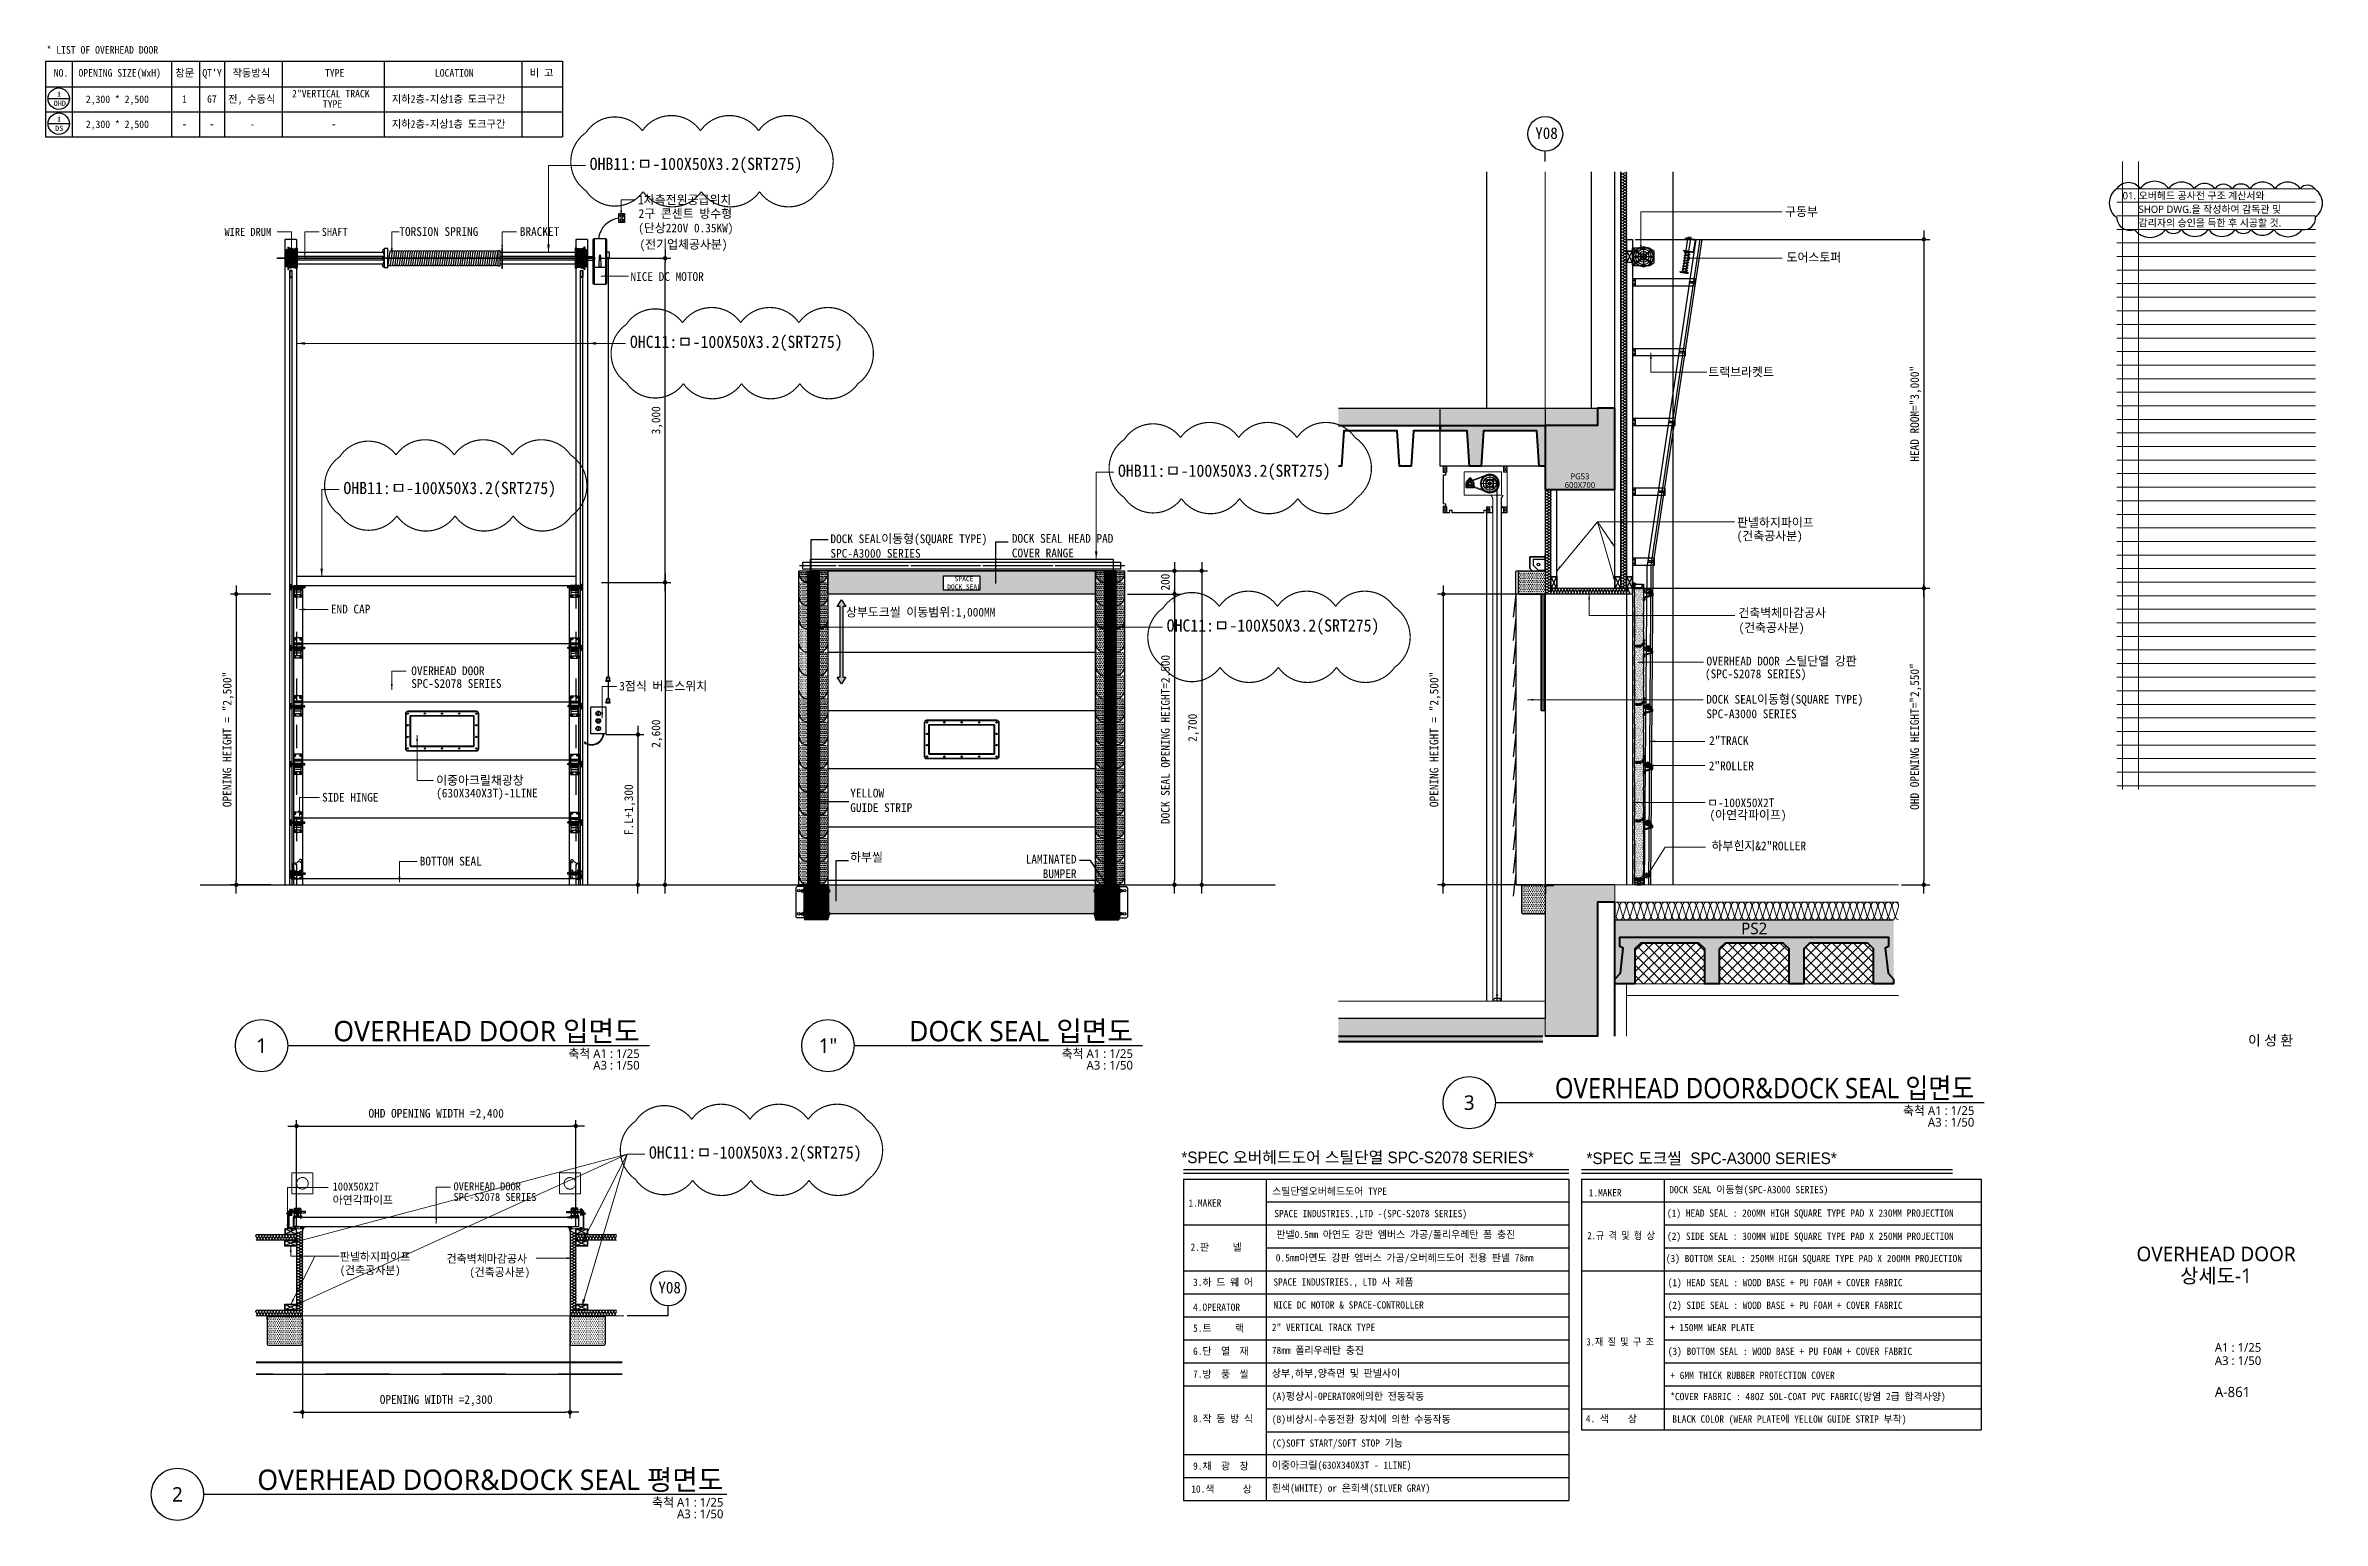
# Model space of a CAD drawing. Header units: millimetres. Extents: x 204328 to 274136, y -196910 to -178068.
# Drawn here: x 204328 to 223895, y -196910 to -184228 of the extents above; entities that cross this region are included whole.
import ezdxf
from ezdxf.enums import TextEntityAlignment as Align
from ezdxf.xclip import XClip

# ---------------------------------------------------------------- set-up
doc = ezdxf.new("R2010")
doc.units = ezdxf.units.MM
for name, pattern in [('0731_main_plan$0$form_$0$y-Landschaft$0$_$1$20120914_Verkehrsflächen_Grün$0$20120628_xref - Gammel$1$3_H-GL_F1_U3 - Default$0${ Offset Lines }', [0]), ('CEN', [62, 60, -1, 0, -1]), ('CENTER', [2, 1.25, -0.25, 0.25, -0.25]), ('HID', [2, 1.1, -0.9]), ('HIDDEN', [0.375, 0.25, -0.125]), ('HIDDEN2', [1, 0.5, -0.5]), ('HIDDENX2', [0.75, 0.5, -0.25])]:
    doc.linetypes.add(name, pattern=pattern)
doc.layers.get('Defpoints').update_dxf_attribs({"color": 140})
for name, color, linetype in [('1212', 7, 'Continuous'), ('3', 3, 'Continuous'), ('A-CONC-SOLD', 253, 'CEN'), ('CEN', 1, 'CEN'), ('CENTER', 1, 'CEN'), ('dim', 7, 'Continuous'), ('FIN', 8, 'Continuous'), ('HAT', 8, 'Continuous'), ('HFC-23-파이프', 3, 'Continuous'), ('LINE', 8, 'Continuous'), ('OHD', 4, 'Continuous'), ('OHD Frame', 2, 'Continuous'), ('OHD Panel', 5, 'Continuous'), ('OHD Track', 4, 'Continuous'), ('SECTION$0$AA-WAXS-FRAM', 4, 'Continuous'), ('Text', 3, 'Continuous'), ('TIT', 2, 'Continuous'), ('각파이프', 5, 'Continuous'), ('외형선', 3, 'Continuous'), ('케이블드럼', 9, 'Continuous')]:
    doc.layers.add(name, color=color, linetype=linetype)
for name, color, linetype, lineweight in [('A-AXIS-BUBL', 7, 'Continuous', 25), ('A-AXIS-LINE', 1, 'CEN', 15), ('A-BORD-TEXT', 3, 'Continuous', 25), ('A-CNTL', 1, 'CEN', 15), ('A-CONC-LIN1', 2, 'Continuous', 40), ('A-CONC-LIN2', 7, 'Continuous', 25), ('A-DIMS', 7, 'Continuous', 25), ('A-ELEV-LIN2', 7, 'Continuous', 25), ('A-ELEV-LIN3', 8, 'Continuous', 18), ('A-FLXX-HID2', 3, 'HID', 25), ('A-MKXS-TEXT1', 3, 'Continuous', 25), ('A-MKXX-SYMB', 7, 'Continuous', 25), ('A-SECT-LIN1', 4, 'Continuous', 25), ('A-SSXM-ELEV', 8, 'Continuous', 18), ('A-WAXM-BLOC', 3, 'Continuous', 25), ('A-WAXM-PANL', 6, 'Continuous', 20), ('A-XXXX-FIN2', 6, 'Continuous', 20), ('A-XXXX-HID', 8, 'HIDDEN', 18), ('A-XXXX-INSL1', 15, 'Continuous', 18), ('A-XXXX-INSL2', 8, 'Continuous', 18), ('A-XXXX-SYMB', 7, 'Continuous', 25), ('A-XXXX-TXT1', 3, 'Continuous', 25), ('A-XXXX-TXT2', 3, 'Continuous', 25), ('A-XXXX-WAT1', 9, 'HID', 20), ('DJ', 7, 'Continuous', 5)]:
    doc.layers.add(name, color=color, linetype=linetype, lineweight=lineweight)
doc.layers.add('A-XXXX-NPLT', color=144, linetype='Continuous', lineweight=15, plot=False)
doc.layers.add('REV-202205', color=20, linetype='Continuous', lineweight=25, plot=False)
doc.layers.add('면적용', color=30, linetype='Continuous', plot=False)
doc.styles.add('HY울릉도L', font='')
doc.styles.add('건축120130$0$SAI1', font='')
doc.styles.add('돋움', font='')
doc.styles.add('돋움체', font='')
doc.styles.add('맑은 고딕', font='malgun.ttf')
doc.styles.add('맑은고딕', font='malgun.ttf')
doc.styles.get('HY울릉도L').set_extended_font_data('Dotum')
doc.styles.get('건축120130$0$SAI1').set_extended_font_data('DotumChe')
doc.styles.get('돋움').set_extended_font_data('Dotum')
doc.styles.get('돋움체').set_extended_font_data('DotumChe')
doc.dimstyles.new('CDIM', dxfattribs={"dimtxt": 3, "dimasz": 1.5, "dimexe": 2, "dimexo": 1, "dimgap": 1, "dimtad": 1, "dimdec": 0, "dimrnd": 0.5, "dimzin": 0, "dimdsep": 32, "dimlunit": 6, "dimtxsty": 'HY울릉도L', "dimblk1": '_CIDOT', "dimblk2": '_CIDOT', "dimsah": 1, "dimcen": 5.5, "dimclrd": 2, "dimclre": 2, "dimclrt": 7, "dimadec": 0, "dimazin": 0, "dimtfac": 1, "dimtdec": 0, "dimtix": 1, "dimtmove": 2, "dimatfit": 1, "dimldrblk": '_CIDOT', "dimfxl": 1, "dimtolj": 1, "dimtzin": 0, "dimlwd": -1, "dimarcsym": 0})
doc.dimstyles.new('ISO-25', dxfattribs={"dimtxt": 2.5, "dimasz": 2.5, "dimexe": 1.25, "dimexo": 0.625, "dimtad": 1, "dimdsep": 46, "dimtxsty": 'Standard', "dimcen": 2.5, "dimadec": 0, "dimazin": 0, "dimtfac": 1, "dimtmove": 0, "dimatfit": 3, "dimfxl": 1, "dimarcsym": 0})
pattern_1 = [(0, (-73722.816, -59996.306), (7.9375, 15.875), [0, -15.875])]
pattern_2 = [(0, (-62084.929, -61189.87), (7.9375, 15.875), [0, -15.875])]
pattern_3 = [(0, (-62084.929, -61389.87), (7.9375, 15.875), [0, -15.875])]
pattern_4 = [(0, (-62084.929, -61589.87), (7.9375, 15.875), [0, -15.875])]
pattern_5 = [(0, (-62084.929, -61789.87), (7.9375, 15.875), [0, -15.875])]
pattern_6 = [(0, (-62084.929, -61989.87), (7.9375, 15.875), [0, -15.875])]
pattern_7 = [(0, (-62084.929, -62189.87), (7.9375, 15.875), [0, -15.875])]
pattern_8 = [(0, (-62084.929, -62389.87), (7.9375, 15.875), [0, -15.875])]
pattern_9 = [(0, (-62084.929, -62589.87), (7.9375, 15.875), [0, -15.875])]
pattern_10 = [(0, (-62084.929, -62789.87), (7.9375, 15.875), [0, -15.875])]
pattern_11 = [(0, (-62084.929, -62989.87), (7.9375, 15.875), [0, -15.875])]
pattern_12 = [(0, (-62084.929, -63189.87), (7.9375, 15.875), [0, -15.875])]
pattern_13 = [(0, (-62084.929, -63389.87), (7.9375, 15.875), [0, -15.875])]
pattern_14 = [(0, (-62084.929, -60989.87), (7.9375, 15.875), [0, -15.875])]

msp = doc.modelspace()

# ---------------------------------------------------------------- texts
at = {"color": 8, "insert": (212076.9, -188904, 0), "char_height": 41.057, "attachment_point": 7, "style": '건축120130$0$SAI1'}
msp.add_mtext('  {\\C4;SPACE \\PDOCK SEAL}', dxfattribs=at)
at = {"layer": 'A-BORD-TEXT', "style": '맑은고딕'}
msp.add_text('이 성 환', height=87.5, dxfattribs=at).set_placement((223643.6, -192826.3), align=Align.RIGHT)
for s, p in [('OVERHEAD DOOR', (222980.9, -194618.7)), ('상세도-1', (222980.9, -194806.2))]:
    msp.add_text(s, height=125, dxfattribs=at).set_placement(p, align=Align.MIDDLE_CENTER)
for s, height, p in [('A1 : 1/25', 75, (222970.1, -195460.2)), ('A3 : 1/50', 75, (222970.1, -195573.6)), ('A-861', 87.5, (222970.1, -195849.5))]:
    msp.add_text(s, height=height, dxfattribs=at).set_placement(p)
at = {"layer": 'A-MKXS-TEXT1', "color": 0, "style": '돋움체'}
for s, p in [('1차측전원공급위치', (209420.2, -185593, 0)), ('2구 콘센트 방수형', (209424.7, -185710.8, 0)), ('구동부', (219277.2, -185694.2, -17.6)), ('TORSION SPRING', (207368.6, -185865.7, 0)), ('BRACKET', (208403.7, -185865.7, 0)), ('(단상220V 0.35KW)', (209421.3, -185834.9, 0)), ('(전기업체공사분)', (209432.8, -185975.6, 0)), ('도어스토퍼', (219289.2, -186087.2, -17.6)), ('NICE DC MOTOR', (209354.9, -186252.3, 0)), ('트랙브라켓트', (218616.9, -187072.9, -17.6)), ('판넬하지파이프', (218864.2, -188366.9, -17.6)), ('(건축공사분)', (218861.2, -188482.7, -17.6)), ('END CAP', (206780.2, -189111.8, 0)), ('건축벽체마감공사', (218875.8, -189144, 0)), ('(건축공사분)', (218877.3, -189271.3, 0)), ('OVERHEAD DOOR', (207471, -189642.2, 0)), ('(SPC-S2078 SERIES)', (218588.4, -189668.3, -17.6)), ('OVERHEAD DOOR 스틸단열 강판', (218601.7, -189559, -17.6)), ('SPC-S2078 SERIES', (207471, -189751.5, 0)), ('3점식 버튼스위치', (209258.3, -189773.6, 0)), ('2"TRACK', (218624.3, -190242.3, 0)), ('2"ROLLER', (218621.6, -190459.7, 0)), ('이중아크릴채광창', (207684.9, -190584.2, 0)), ('SIDE HINGE', (206704.3, -190729.7, 0)), ('(630X340X3T)-1LINE', (207684.9, -190693.6, 0)), ('ㅁ-100X50X2T', (218606.4, -190777.1, 0)), ('(아연각파이프)', (218627.8, -190881.1, 0)), ('하부힌지&2"ROLLER', (218645, -191147.8, 0)), ('BOTTOM SEAL', (207543.7, -191278.9, 0))]:
    msp.add_text(s, height=75, dxfattribs=at).set_placement(p)
for s, insert, char_height, attachment_point in [('OHB11:ㅁ-100X50X3.2(SRT275)', (209004, -185326.4, 0), 105, 7), ('OHC11:ㅁ-100X50X3.2(SRT275)', (209350, -186856.7, 0), 105, 7), ('OHB11:ㅁ-100X50X3.2(SRT275)', (213544.2, -187964.9, 0), 105, 7), ('OHB11:ㅁ-100X50X3.2(SRT275)', (206887.8, -188113.9, 0), 105, 7), ('DOCK SEAL이동형(SQUARE TYPE)\\PSPC-A3000 SERIES', (211073.1, -188633.5, 0), 75, 7), ('DOCK SEAL HEAD PAD\\PCOVER RANGE', (212632.1, -188630.4, 0), 75, 7), ('상부도크씰 이동범위:1,000MM', (211206.8, -189157.5, 0), 75, 7), ('OHC11:ㅁ-100X50X3.2(SRT275)', (213962.7, -189295.6, 0), 105, 7), ('DOCK SEAL이동형(SQUARE TYPE)\\PSPC-A3000 SERIES', (218600.3, -190013.5, 0), 75, 7), ('YELLOW \\PGUIDE STRIP', (211243.5, -190820.1, 0), 75, 7), ('하부씰', (211241.8, -191252.5, 0), 75, 7), ('LAMINATED\\PBUMPER', (213187.7, -191388, 0), 75, 9), ('OHC11:ㅁ-100X50X3.2(SRT275)', (209513.4, -193826.8, 0), 105, 7)]:
    msp.add_mtext(s, dxfattribs=dict(at, insert=insert, char_height=char_height, attachment_point=attachment_point))
at = {"layer": 'A-XXXX-TXT1', "style": '돋움체'}
for s, height, p in [('* LIST OF OVERHEAD DOOR', 64.512, (204337.1, -184298.5)), ('NO.', 64.51, (204398.8, -184496.2)), ('OPENING SIZE(WxH)', 64.512, (204611, -184496.2)), ('창문', 64.51, (205443.4, -184496.2)), ("QT'Y", 64.51, (205675.8, -184496.2)), ('작동방식', 64.51, (205934.9, -184496.2)), ('TYPE', 64.51, (206729.3, -184496.2)), ('LOCATION', 64.51, (207673.8, -184496.2)), ('비 고', 64.51, (208489.3, -184496.2)), ('OHD', 45.16, (204397.6, -184748.1)), ('1', 45.2, (204426.2, -184669.1)), ('2,300 * 2,500', 64.512, (204674.5, -184723)), ('1', 64.5, (205501.1, -184720.5)), ('전, 수동식', 64.51, (205896.9, -184720.8)), ('2"VERTICAL TRACK', 64.512, (206446.4, -184674.5)), ('TYPE', 64.51, (206711.1, -184763.1)), ('지하2층-지상1층 도크구간', 64.512, (207303.9, -184720.4)), ('1', 45.2, (204426.2, -184884.1)), ('2,300 * 2,500', 64.512, (204674.5, -184938)), ('-', 64.5, (205501.1, -184935.5)), ('-', 64.5, (206084.8, -184935.9)), ('-', 64.5, (206785.2, -184935)), ('지하2층-지상1층 도크구간', 64.512, (207303.9, -184935.4)), ('DS', 45.16, (204410.3, -184963.1))]:
    msp.add_text(s, height=height, dxfattribs=at).set_placement(p)
for s, height, p in [('67', 64.51, (205757.5, -184720.5)), ('-', 64.5, (205757.5, -184935.5))]:
    msp.add_text(s, height=height, dxfattribs=at).set_placement(p, align=Align.CENTER)
at = {"layer": 'A-XXXX-TXT1', "style": '맑은고딕'}
for s, height, p in [('OVERHEAD DOOR 입면도', 175, (209434.2, -192702.9)), ('DOCK SEAL 입면도', 175, (213673, -192702.9)), ('축척 A1 : 1/25', 75, (209434.2, -192896.2)), ('축척 A1 : 1/25', 75, (213673, -192896.2)), ('A3 : 1/50', 75, (209434.2, -192996.2)), ('A3 : 1/50', 75, (213673, -192996.2)), ('축척 A1 : 1/25', 75, (220903.7, -193386.1)), ('A3 : 1/50', 75, (220903.7, -193486.1)), ('OVERHEAD DOOR&DOCK SEAL 평면도', 175, (210153.6, -196560.5)), ('축척 A1 : 1/25', 75, (210153.6, -196753.8)), ('A3 : 1/50', 75, (210153.6, -196853.8))]:
    msp.add_text(s, height=height, dxfattribs=at).set_placement(p, align=Align.MIDDLE_RIGHT)
for s, p in [('1', (206184.2, -192827.9)), ('1"', (211052, -192827.9)), ('3', (216562.6, -193317.8)), ('2', (205461.3, -196685.5))]:
    msp.add_text(s, height=125, dxfattribs=at).set_placement(p, align=Align.MIDDLE)
at = {"layer": 'A-XXXX-TXT1', "style": '맑은고딕', "width": 0.9}
msp.add_text('OVERHEAD DOOR&DOCK SEAL 입면도', height=175, dxfattribs=at).set_placement((220903.7, -193192.8), align=Align.MIDDLE_RIGHT)
at = {"layer": 'A-XXXX-TXT2', "ltscale": 0.2, "style": '돋움체'}
for p in [(217227.2, -184982.7, 0), (209691.4, -194908.4)]:
    msp.add_text('Y08', height=100, dxfattribs=at).set_placement(p, align=Align.MIDDLE)
at = {"layer": 'A-XXXX-TXT2', "style": '돋움'}
for s, p in [('*SPEC 오버헤드도어 스틸단열 SPC-S2078 SERIES*', (214089.5, -193838.3)), ('*SPEC 도크씰  SPC-A3000 SERIES*', (217570.6, -193846.2))]:
    msp.add_text(s, height=100, dxfattribs=at).set_placement(p)
at = {"layer": 'A-XXXX-TXT2', "color": 0, "style": '돋움체'}
for s, p in [('스틸단열오버헤드도어 TYPE', (214869.1, -194110.6)), ('1.MAKER', (217589.2, -194123.7)), ('DOCK SEAL 이동형(SPC-A3000 SERIES)', (218282, -194097)), ('1.MAKER', (214150.2, -194211.9)), ('SPACE INDUSTRIES.,LTD -(SPC-S2078 SERIES)', (214888, -194302.6)), ('(1) HEAD SEAL : 200MM HIGH SQUARE TYPE PAD X 230MM PROJECTION', (218261.9, -194298.6)), ('판넬0.5mm 아연도 강판 엠버스 가공/폴리우레탄 폼 충진', (214905.2, -194482.6)), ('(2) SIDE SEAL : 300MM WIDE SQUARE TYPE PAD X 250MM PROJECTION', (218262.5, -194497.5)), ('2.판     넬', (214168, -194591.5)), ('0.5mm아연도 강판 엠버스 가공/오버헤드도어 전용 판넬 78mm', (214900.6, -194683.4)), ('(3) BOTTOM SEAL : 250MM HIGH SQUARE TYPE PAD X 200MM PROJECTION', (218252.5, -194689)), ('3.하 드 웨 어', (214189.6, -194893.3)), ('SPACE INDUSTRIES., LTD 사 제품', (214879.8, -194891.1)), ('(1) HEAD SEAL : WOOD BASE + PU FOAM + COVER FABRIC', (218267.4, -194896.4)), ('4.OPERATOR', (214189.6, -195108)), ('NICE DC MOTOR & SPACE-CONTROLLER', (214879.8, -195088.6)), ('(2) SIDE SEAL : WOOD BASE + PU FOAM + COVER FABRIC', (218267.4, -195091.4)), ('5.트     랙', (214189.6, -195288.3)), ('2" VERTICAL TRACK TYPE', (214866.6, -195280.9)), ('+ 150MM WEAR PLATE', (218288.3, -195282.5)), ('6.단  열  재', (214189.6, -195485.8)), ('78mm 폴리우레탄 충진', (214866.6, -195478.4)), ('(3) BOTTOM SEAL : WOOD BASE + PU FOAM + COVER FABRIC', (218269.1, -195487.2)), ('7.방  풍  씰', (214189.6, -195683.2)), ('상부,하부,양측면 및 판넬사이', (214866.6, -195675.9)), ('+ 6MM THICK RUBBER PROTECTION COVER', (218290.5, -195693.6)), ('(A)평상시-OPERATOR에의한 전동작동', (214866.6, -195873.4)), ('*COVER FABRIC : 48OZ SOL-COAT PVC FABRIC(방염 2급 합격사양)', (218290.5, -195875.8)), ('8.작 동 방 식', (214189.6, -196066.3)), ('(B)비상시-수동전환 장치에 의한 수동작동', (214866.6, -196070.9)), ('4. 색    상', (217564.6, -196066)), ('BLACK COLOR (WEAR PLATE에 YELLOW GUIDE STRIP 부착)', (218308.3, -196069.2)), ('(C)SOFT START/SOFT STOP 기능', (214866.8, -196276.5)), ('9.채  광  창', (214189.6, -196473.2)), ('이중아크릴(630X340X3T - 1LINE)', (214866.6, -196465.8)), ('10.색      상', (214174, -196670.7)), ('흰색(WHITE) or 은회색(SILVER GRAY)', (214866.6, -196663.3))]:
    msp.add_text(s, height=62.5, dxfattribs=at).set_placement(p)
at = {"layer": 'A-XXXX-TXT2', "color": 0, "style": '돋움체', "width": 0.9}
for s, p in [('2.규 격 및 형 상', (217578.3, -194491.7)), ('3.재 질 및 구 조', (217570.3, -195405.7))]:
    msp.add_text(s, height=62.5, dxfattribs=at).set_placement(p)
at = {"layer": 'Text', "color": 0, "style": '돋움체'}
for s, height, p in [('WIRE DRUM', 68.9, (205866.1, -185865.7, 0)), ('SHAFT', 68.9, (206701.4, -185865.7, 0)), ('100X50X2T', 68.9, (206795.3, -194073.4, 0)), ('OVERHEAD DOOR', 68.898, (207834.2, -194072, 0)), ('SPC-S2078 SERIES', 68.898, (207834.2, -194163.5, 0)), ('아연각파이프', 68.9, (206795.3, -194189.2, 0)), ('판넬하지파이프', 68.9, (206857.3, -194677.2, 0)), ('건축벽체마감공사', 68.9, (207774.5, -194693.4, 0)), ('(건축공사분)', 68.9, (206857.3, -194793, 0)), ('(건축공사분)', 68.9, (207970.5, -194809.2, 0))]:
    msp.add_text(s, height=height, dxfattribs=at).set_placement(p)

# ---------------------------------------------------------------- blocks, each defined once
blk = doc.blocks.new('PS2')
at = {"layer": 'A-CONC-SOLD'}
h = blk.add_hatch(color=256, dxfattribs=at)
h.dxf.hatch_style = 1
h.paths.add_polyline_path([(1198, 0), (-1198, 0), (-1198, -510), (-1150, -460), (-1125, -245), (-1155, -230), (-1155, -150), (1155, -150), (1155, -230), (1125, -245), (1150, -460), (1198, -510)])
h = blk.add_hatch(color=256, dxfattribs=at)
h.dxf.hatch_style = 1
h.paths.add_polyline_path([(-1150, -460), (-1198, -510), (-1198, -550), (-1025, -550), (-1025, -510), (-1025, -250), (-975, -200), (-475, -200), (-425, -250), (-425, -510), (-425, -550), (-300, -550), (-300, -510), (-300, -250), (-250, -200), (250, -200), (300, -250), (300, -510), (300, -550), (425, -550), (425, -510), (425, -250), (475, -200), (975, -200), (1025, -250), (1025, -510), (1025, -550), (1198, -550), (1198, -510), (1150, -460), (1125, -245), (1155, -230), (1155, -150), (-1155, -150), (-1155, -230), (-1125, -245)])
at = {"layer": 'A-XXXX-INSL2'}
h = blk.add_hatch(dxfattribs=at)
h.set_pattern_fill('ANSI37', color=256, scale=20)
h.set_pattern_definition([(45, (-289951.5, -41968), (-44.90128, 44.90128), []), (135, (-289951.5, -41968), (-44.90128, -44.90128), [])])
h.paths.add_polyline_path([(-975, -200), (-1025, -250), (-1025, -510), (-1025, -550), (-425, -550), (-425, -510), (-425, -250), (-475, -200)])
h.paths.add_polyline_path([(-250, -200), (-300, -250), (-300, -510), (-300, -550), (300, -550), (300, -510), (300, -250), (250, -200)])
h.paths.add_polyline_path([(425, -510), (425, -550), (1025, -550), (1025, -510), (1025, -250), (975, -200), (475, -200), (425, -250)])
at = {"layer": 'A-CONC-LIN1', "color": 2, "linetype": '0731_main_plan$0$form_$0$y-Landschaft$0$_$1$20120914_Verkehrsflächen_Grün$0$20120628_xref - Gammel$1$3_H-GL_F1_U3 - Default$0${ Offset Lines }'}
blk.add_lwpolyline([(-300, -250), (-300, -510), (-300, -510), (-300, -550), (-425, -550), (-425, -510), (-425, -510), (-425, -250), (-475, -200), (-975, -200), (-1025, -250), (-1025, -510), (-1025, -510), (-1025, -550), (-1198, -550), (-1198, -510), (-1150, -460), (-1125, -245), (-1155, -230), (-1155, -150), (1155, -150), (1155, -230), (1125, -245), (1150, -460), (1198, -510), (1198, -550), (1025, -550), (1025, -510), (1025, -510), (1025, -250), (975, -200), (475, -200), (425, -250), (425, -510), (425, -510), (425, -550), (300, -550), (300, -510), (300, -510), (300, -250), (250, -200), (-250, -200)], close=True, dxfattribs=at)
at = {"layer": 'A-CONC-LIN2'}
blk.add_line((-1198, 0), (1198, 0), dxfattribs=at)
at = {"layer": 'A-XXXX-NPLT'}
for p, q in [((-1025, -550), (-425, -550)), ((-300, -550), (300, -550)), ((425, -550), (1025, -550))]:
    blk.add_line(p, q, dxfattribs=at)
at = {"layer": 'A-XXXX-NPLT', "style": '맑은고딕'}
blk.add_text('PS2', height=100, dxfattribs=at).set_placement((0, -75), align=Align.MIDDLE)
blk = doc.blocks.new('PG53')
at = {"layer": 'A-CONC-SOLD'}
h = blk.add_hatch(color=256, dxfattribs=at)
h.dxf.hatch_style = 1
h.paths.add_polyline_path([(300, 700), (-300, 700), (-300, 0), (300, 0)])
at = {"layer": 'A-CONC-LIN1', "color": 2}
blk.add_lwpolyline([(-300, 0), (300, 0), (300, 700), (150, 700), (150, 550), (-300, 550)], close=True, dxfattribs=at)
at = {"layer": 'A-CONC-LIN2'}
blk.add_line((-300, 700), (150, 700), dxfattribs=at)
at = {"layer": 'A-XXXX-NPLT'}
blk.add_lwpolyline([(-300, 0), (300, 0), (300, 700), (-300, 700)], close=True, dxfattribs=at)
at = {"layer": 'A-XXXX-NPLT', "style": '맑은고딕'}
for s, p in [('600X700', (0, 38)), ('PG53', (0, 112))]:
    blk.add_text(s, height=50, dxfattribs=at).set_placement(p, align=Align.MIDDLE)
blk = doc.blocks.new('PS51')
at = {"layer": 'A-CONC-SOLD'}
h = blk.add_hatch(color=256, dxfattribs=at)
h.dxf.hatch_style = 1
h.paths.add_polyline_path([(-1200, 150), (1200, 150), (1200, 0), (-1200, 0)])
h = blk.add_hatch(color=256, dxfattribs=at)
h.dxf.hatch_style = 1
h.paths.add_polyline_path([(1200, 0), (-1200, 0), (-1200, -45), (-970, -45), (-950, -350), (-850, -350), (-830, -45), (-370, -45), (-350, -350), (-250, -350), (-230, -45), (230, -45), (250, -350), (350, -350), (370, -45), (830, -45), (850, -350), (950, -350), (970, -45), (1200, -45)])
at = {"layer": 'A-CONC-LIN1', "color": 2}
blk.add_lwpolyline([(-850, -350), (-830, -45), (-370, -45), (-350, -350), (-250, -350), (-230, -45), (230, -45), (250, -350), (350, -350), (370, -45), (830, -45), (850, -350), (950, -350), (970, -45), (1200, -45), (1200, 0), (-1200, 0), (-1200, -45), (-970, -45), (-950, -350)], close=True, dxfattribs=at)
at = {"layer": 'A-CONC-LIN2'}
blk.add_line((1200, 150), (-1200, 150), dxfattribs=at)
at = {"layer": 'A-XXXX-WAT1'}
blk.add_lwpolyline([(-1200, 150), (1200, 150), (1200, 0), (-1200, 0)], close=True, dxfattribs=at)
at = {"layer": 'A-XXXX-NPLT', "style": '맑은고딕'}
blk.add_text('PS51', height=100, dxfattribs=at).set_placement((0, 75), align=Align.MIDDLE)
blk = doc.blocks.new('DRUM&SHAFT')
at = {"layer": 'CENTER', "ltscale": 5}
for p, q in [((83366, -19306, 0), (83366, -19490, 0)), ((83458, -19398, 0), (83274, -19398, 0))]:
    blk.add_line(p, q, dxfattribs=at)
at = {"layer": '케이블드럼'}
for p, q in [((83421, -19323, 0), (83274, -19323, 0)), ((83345, -19381, 0), (83332, -19368, 0)), ((83349, -19377, 0), (83336, -19364, 0)), ((83383, -19377, 0), (83397, -19364, 0)), ((83387, -19381, 0), (83401, -19368, 0)), ((83421, -19323, 0), (83459, -19350, 0)), ((83459, -19446, 0), (83459, -19350, 0)), ((83281, -19386, 0), (83271, -19386, 0)), ((83281, -19411, 0), (83271, -19411, 0)), ((83274, -19473, 0), (83421, -19473, 0)), ((83345, -19415, 0), (83332, -19429, 0)), ((83349, -19419, 0), (83336, -19433, 0)), ((83383, -19419, 0), (83397, -19433, 0)), ((83387, -19415, 0), (83401, -19429, 0)), ((83421, -19473, 0), (83459, -19446, 0))]:
    blk.add_line(p, q, dxfattribs=at)
at = {"layer": '케이블드럼', "elevation": 0}
blk.add_lwpolyline([(83271, -19323), (83274, -19323), (83274, -19473), (83271, -19473)], close=True, dxfattribs=at)
for points in [[(83307, -19344, 0.867236), (83301, -19352), (83320, -19368, 0.867236), (83326, -19360)], [(83425, -19344, -0.867236), (83431, -19352), (83413, -19368, -0.867236), (83406, -19360)], [(83295, -19393, 0.867236), (83295, -19403), (83312, -19403, 0.867236), (83312, -19393)], [(83307, -19452, -0.867236), (83301, -19444), (83320, -19429, -0.867236), (83326, -19437)], [(83425, -19452, 0.867236), (83431, -19444), (83413, -19429, 0.867236), (83406, -19437)], [(83437, -19393, -0.867236), (83437, -19403), (83421, -19403, -0.867236), (83421, -19393)]]:
    blk.add_lwpolyline(points, format="xyb", close=True, dxfattribs=at)
at = {"layer": '케이블드럼'}
for centre, radius in [((83366, -19398, 0), 85.8), ((83288, -19336, 0), 5), ((83366, -19398, 0), 82.6), ((83366, -19398, 0), 66.5), ((83366, -19398, 0), 45.9), ((83366, -19398, 0), 27), ((83288, -19461, 0), 5), ((83366, -19398, 0), 24), ((83366, -19398, 0), 12.5), ((83366, -19398, 0), 12.6), ((83366, -19398, 0), 10.5)]:
    blk.add_circle(centre, radius, dxfattribs=at)
blk = doc.blocks.new('2ROLLER')
for p, q in [((-153853, -195, 0), (-153854, -198, 0)), ((-153845, -195, 0), (-153842, -196, 0)), ((-153832, -193, 0), (-153834, -199, 0)), ((-153831, -192, 0), (-153820, -195, 0)), ((-153821, -195, 0), (-153830, -192, 0)), ((-153829, -193, 0), (-153830, -192, 0)), ((-153830, -192, 0), (-153829, -192, 0)), ((-153830, -193, 0), (-153829, -193, 0)), ((-153820, -192, 0), (-153829, -190, 0)), ((-153821, -193, 0), (-153829, -190, 0)), ((-153829, -191, 0), (-153829, -190, 0)), ((-153829, -190, 0), (-153829, -190, 0)), ((-153821, -194, 0), (-153829, -191, 0)), ((-153829, -192, 0), (-153829, -191, 0)), ((-153829, -191, 0), (-153829, -191, 0)), ((-153826, -195, 0), (-153827, -201, 0)), ((-153821, -192, 0), (-153820, -192, 0)), ((-153821, -194, 0), (-153821, -193, 0)), ((-153821, -193, 0), (-153821, -193, 0)), ((-153821, -193, 0), (-153821, -193, 0)), ((-153821, -195, 0), (-153821, -194, 0)), ((-153821, -194, 0), (-153821, -194, 0)), ((-153821, -195, 0), (-153821, -195, 0)), ((-153851, -197, 0), (-153818, -205, 0)), ((-153851, -200, 0), (-153843, -202, 0)), ((-153842, -199, 0), (-153844, -209, 0)), ((-153844, -209, 0), (-153820, -215, 0)), ((-153836, -199, 0), (-153836, -200, 0)), ((-153836, -200, 0), (-153835, -201, 0)), ((-153835, -200, 0), (-153835, -201, 0)), ((-153835, -200, 0), (-153834, -201, 0)), ((-153834, -199, 0), (-153820, -202, 0)), ((-153834, -201, 0), (-153834, -201, 0)), ((-153834, -201, 0), (-153833, -201, 0)), ((-153834, -201, 0), (-153833, -201, 0)), ((-153824, -203, 0), (-153823, -204, 0)), ((-153824, -203, 0), (-153823, -204, 0)), ((-153823, -204, 0), (-153823, -204, 0)), ((-153823, -204, 0), (-153822, -204, 0)), ((-153823, -204, 0), (-153822, -204, 0)), ((-153822, -204, 0), (-153822, -204, 0)), ((-153822, -204, 0), (-153821, -204, 0)), ((-153822, -204, 0), (-153821, -204, 0)), ((-153821, -204, 0), (-153821, -204, 0)), ((-153821, -204, 0), (-153820, -205, 0)), ((-153821, -204, 0), (-153820, -205, 0)), ((-153819, -197, 0), (-153820, -202, 0)), ((-153818, -205, 0), (-153820, -215, 0)), ((-153820, -205, 0), (-153819, -205, 0)), ((-153819, -204, 0), (-153819, -205, 0)), ((-153819, -204, 0), (-153819, -205, 0))]:
    blk.add_line(p, q)
at = {"color": 0}
for p, q in [((-153833, -201, 0), (-153833, -201, 0)), ((-153833, -201, 0), (-153833, -201, 0)), ((-153832, -201, 0), (-153833, -201, 0)), ((-153833, -201, 0), (-153833, -201, 0)), ((-153832, -201, 0), (-153832, -202, 0)), ((-153831, -201, 0), (-153832, -202, 0)), ((-153832, -201, 0), (-153832, -202, 0)), ((-153831, -201, 0), (-153831, -202, 0)), ((-153831, -201, 0), (-153831, -202, 0)), ((-153831, -202, 0), (-153831, -202, 0)), ((-153831, -202, 0), (-153830, -202, 0)), ((-153831, -202, 0), (-153830, -202, 0)), ((-153830, -202, 0), (-153830, -202, 0)), ((-153830, -202, 0), (-153829, -202, 0)), ((-153830, -202, 0), (-153829, -202, 0)), ((-153829, -202, 0), (-153829, -202, 0)), ((-153829, -202, 0), (-153828, -203, 0)), ((-153829, -202, 0), (-153828, -203, 0)), ((-153828, -202, 0), (-153828, -203, 0)), ((-153828, -202, 0), (-153827, -203, 0)), ((-153828, -202, 0), (-153827, -203, 0)), ((-153827, -203, 0), (-153827, -203, 0)), ((-153827, -203, 0), (-153826, -203, 0)), ((-153827, -203, 0), (-153826, -203, 0)), ((-153826, -203, 0), (-153826, -203, 0)), ((-153826, -203, 0), (-153825, -203, 0)), ((-153826, -203, 0), (-153825, -203, 0)), ((-153825, -203, 0), (-153825, -203, 0)), ((-153825, -203, 0), (-153824, -204, 0)), ((-153825, -203, 0), (-153824, -204, 0)), ((-153824, -203, 0), (-153824, -204, 0))]:
    blk.add_line(p, q, dxfattribs=at)
at = {"color": 5, "linetype": 'HIDDEN'}
blk.add_line((-153824, -204, 0), (-153824, -204, 0), dxfattribs=at)
blk.add_circle((-153849, -191, 0), 5.5)
for centre, radius, start, end in [((-153849, -191, 0), 22.5, 1.0314, 189.1436), ((-153849, -191, 0), 14.5, 321.1221, 203.9319), ((-153849, -191, 0), 9, 326.0942, 255.5654), ((-153849, -191, 0), 6, 315.5654, 255.5654), ((-153831, -193, 0), 1, 75.5654, 165.5654), ((-153830, -192, 0), 0.0908, 120.5654, 210.5654), ((-153829, -190, 0), 0.0908, 120.5654, 210.5654), ((-153829, -190, 0), 0.0908, 75.5654, 120.5654), ((-153829, -191, 0), 0.0908, 120.5654, 210.5654), ((-153829, -191, 0), 0.0908, 300.5654, 30.5654), ((-153829, -192, 0), 0.0908, 300.5654, 30.5654), ((-153829, -193, 0), 0.0908, 300.5654, 30.5654), ((-153827, -195, 0), 1, 345.5654, 75.5654), ((-153825, -195, 0), 1, 75.5654, 165.5654), ((-153821, -193, 0), 0.0908, 120.5654, 210.5654), ((-153821, -193, 0), 0.0908, 120.5654, 210.5654), ((-153821, -193, 0), 0.0908, 300.5654, 30.5654), ((-153821, -194, 0), 0.0908, 120.5654, 210.5654), ((-153821, -194, 0), 0.0908, 300.5654, 30.5654), ((-153821, -195, 0), 0.0908, 300.5654, 30.5654), ((-153821, -192, 0), 0.0908, 300.5654, 75.5654), ((-153820, -196, 0), 1, 345.5654, 75.5654), ((-153849, -191, 0), 22.5, 212.732, 298.3988), ((-153834, -211, 0), 12.5, 59.3052, 101.6693), ((-153827, -213, 0), 12.5, 49.4615, 91.8256)]:
    blk.add_arc(centre, radius, start, end)
blk.add_arc((-153824, -204, 0), 0.09, 120.5654, 210.5654, dxfattribs=at)
blk = doc.blocks.new('2인치 SIDE HINGE 단면')
at = {"extrusion": (-1, 2.44929e-16, 5.96917e-14)}
blk.add_line((0, 129), (0, 165), dxfattribs=at)
at = {"extrusion": (2.44929e-16, 1, -2.44929e-16)}
blk.add_line((0, 165), (2, 165), dxfattribs=at)
at = {"extrusion": (-5.96917e-14, -2.44929e-16, -1)}
for p, q in [((0, 165), (2, 165)), ((0, 129), (0, 165)), ((0, 129), (2, 129)), ((2, 165), (2, 129))]:
    blk.add_line(p, q, dxfattribs=at)
at = {"color": 5, "linetype": 'HIDDEN2', "ltscale": 5}
for p, q in [((0, 156), (2, 156)), ((2, 149), (0, 149)), ((2, 97), (0, 97)), ((2, 94), (0, 94)), ((2, 91), (0, 91)), ((2, 88), (0, 88)), ((2, 19), (0, 19)), ((2, 15), (0, 15)), ((2, 12), (0, 12)), ((2, 9), (0, 9)), ((4, 79), (45, 69)), ((4, 28), (78, 47)), ((69, 62), (78, 60)), ((78, 47), (78, 60))]:
    blk.add_line(p, q, dxfattribs=at)
at = {"extrusion": (-2.44929e-16, -1, 2.44929e-16)}
blk.add_line((0, 129), (2, 129), dxfattribs=at)
for p, q in [((0, 129), (0, 122)), ((0, 83), (0, 122)), ((2, 86), (0, 86)), ((2, 84), (0, 84)), ((0, 23), (0, 4)), ((2, 23), (0, 23)), ((2, 21), (0, 21)), ((2, 4), (0, 4)), ((3, 159), (2, 159)), ((3, 146), (2, 146)), ((2, 129), (2, 127)), ((2, 127), (2, 129)), ((2, 83), (2, 118)), ((3, 99), (2, 99)), ((3, 86), (2, 86)), ((2, 23), (2, 4)), ((3, 20), (2, 20)), ((3, 7), (2, 7)), ((3, 79), (4, 79)), ((3, 27), (4, 28)), ((8, 157), (4, 157)), ((4, 157), (4, 147)), ((8, 152), (4, 152)), ((8, 147), (4, 147)), ((8, 97), (4, 97)), ((4, 97), (4, 88)), ((8, 92), (4, 92)), ((8, 88), (4, 88)), ((4, 81), (45, 71)), ((4, 73), (4, 81)), ((4, 73), (69, 56)), ((4, 33), (69, 50)), ((4, 25), (80, 45)), ((4, 33), (4, 25)), ((8, 19), (4, 19)), ((4, 19), (4, 9)), ((8, 14), (4, 14)), ((8, 9), (4, 9)), ((9, 157), (9, 148)), ((9, 97), (9, 88)), ((9, 18), (9, 9)), ((69, 65), (80, 62)), ((69, 56), (80, 62)), ((69, 50), (69, 56)), ((69, 50), (80, 45)), ((80, 45), (80, 62))]:
    blk.add_line(p, q)
at = {"extrusion": (7.34788e-16, 1, 1.03474e-13)}
blk.add_line((0, 129), (2, 129), dxfattribs=at)
at = {"extrusion": (1, -2.44929e-16, -5.96917e-14)}
blk.add_line((2, 165), (2, 129), dxfattribs=at)
at = {"extrusion": (-5.96917e-14, -2.44929e-16, -1)}
blk.add_circle((-6, 122), 4.2, dxfattribs=at)
for centre, radius, start, end in [((6, 122), 6.5, 229.7478, 180), ((4, 83), 4.3, 180, 255.5654), ((4, 23), 4.3, 104.4346, 180), ((4, 83), 2, 180, 255.5654), ((4, 23), 2, 104.4346, 180), ((-6, 155), 9.81, 344.4871, 24.8899), ((-6, 150), 9.81, 335.1101, 15.5129), ((-6, 95), 9.81, 344.4871, 24.8899), ((-6, 90), 9.81, 335.1101, 15.5129), ((-6, 16), 9.81, 344.4871, 24.8899), ((-6, 11), 9.81, 335.1101, 15.5129), ((8, 157), 0.714, 0, 90), ((8, 153), 0.714, 270, 0), ((8, 152), 0.714, 0, 90), ((8, 148), 0.714, 270, 0), ((8, 97), 0.714, 0, 90), ((8, 93), 0.714, 270, 0), ((8, 92), 0.714, 0, 90), ((8, 88), 0.714, 270, 0), ((8, 18), 0.714, 0, 90), ((8, 14), 0.714, 270, 0), ((8, 13), 0.714, 0, 90), ((8, 9), 0.714, 270, 0)]:
    blk.add_arc(centre, radius, start, end)
blk.add_blockref('2ROLLER', (153888, 273, 0))
blk = doc.blocks.new('2인치 TOP HINGE 단면')
for p, q in [((15487, 13540), (15487, 13518)), ((15489, 13540), (15487, 13540)), ((15487, 13518), (15490, 13517)), ((15489, 13540), (15489, 13519)), ((15490, 13538), (15489, 13538)), ((15489, 13520), (15490, 13520)), ((15489, 13519), (15567, 13498)), ((15491, 13509), (15490, 13517)), ((15497, 13536), (15491, 13536)), ((15491, 13536), (15491, 13522)), ((15497, 13529), (15491, 13529)), ((15497, 13522), (15491, 13522)), ((15491, 13509), (15558, 13491)), ((15498, 13535), (15498, 13523)), ((15533, 13516), (15531, 13516)), ((15531, 13516), (15531, 13514)), ((15533, 13514), (15531, 13514)), ((15536, 13509), (15569, 13500)), ((15541, 13510), (15544, 13509)), ((15542, 13496), (15545, 13507)), ((15543, 13516), (15544, 13516)), ((15543, 13514), (15544, 13514)), ((15544, 13516), (15544, 13514)), ((15545, 13502), (15544, 13500)), ((15545, 13502), (15561, 13497)), ((15546, 13508), (15546, 13507)), ((15547, 13507), (15547, 13506)), ((15547, 13507), (15548, 13506)), ((15550, 13514), (15548, 13508)), ((15548, 13508), (15562, 13504)), ((15548, 13506), (15548, 13506)), ((15548, 13506), (15549, 13506)), ((15551, 13514), (15563, 13511)), ((15553, 13517), (15554, 13517)), ((15562, 13513), (15553, 13516)), ((15562, 13514), (15553, 13516)), ((15553, 13515), (15553, 13516)), ((15553, 13516), (15554, 13516)), ((15554, 13516), (15553, 13516)), ((15561, 13512), (15553, 13515)), ((15553, 13514), (15553, 13515)), ((15553, 13515), (15553, 13515)), ((15553, 13514), (15553, 13514)), ((15562, 13515), (15554, 13517)), ((15557, 13512), (15555, 13506)), ((15560, 13503), (15559, 13503)), ((15559, 13503), (15559, 13503)), ((15561, 13503), (15560, 13503)), ((15560, 13503), (15560, 13503)), ((15561, 13513), (15562, 13513)), ((15562, 13513), (15561, 13513)), ((15561, 13512), (15561, 13512)), ((15561, 13512), (15561, 13512)), ((15561, 13503), (15561, 13502)), ((15561, 13503), (15561, 13502)), ((15561, 13503), (15562, 13502)), ((15562, 13513), (15562, 13514)), ((15562, 13514), (15562, 13514)), ((15562, 13514), (15562, 13514)), ((15564, 13510), (15562, 13504)), ((15564, 13503), (15563, 13502)), ((15566, 13490), (15570, 13503)), ((15487, 13461), (15487, 13438)), ((15487, 13461), (15490, 13461)), ((15487, 13438), (15489, 13438)), ((15567, 13481), (15489, 13459)), ((15489, 13459), (15489, 13438)), ((15490, 13458), (15489, 13458)), ((15489, 13442), (15489, 13441)), ((15489, 13440), (15490, 13440)), ((15491, 13469), (15490, 13461)), ((15558, 13487), (15491, 13469)), ((15497, 13456), (15491, 13456)), ((15491, 13456), (15491, 13442)), ((15497, 13449), (15491, 13449)), ((15497, 13442), (15491, 13442)), ((15498, 13455), (15498, 13443)), ((15542, 13496), (15566, 13490)), ((15544, 13500), (15560, 13495)), ((15558, 13491), (15558, 13487)), ((15561, 13497), (15560, 13495)), ((15567, 13498), (15567, 13481))]:
    blk.add_line(p, q)
at = {"color": 5, "linetype": 'HIDDEN'}
for p, q in [((15489, 13534), (15487, 13534)), ((15489, 13524), (15487, 13524)), ((15490, 13517), (15565, 13496)), ((15501, 13515), (15500, 13516)), ((15501, 13515), (15563, 13498)), ((15558, 13501), (15549, 13504)), ((15550, 13503), (15549, 13504)), ((15549, 13504), (15550, 13504)), ((15558, 13500), (15549, 13503)), ((15549, 13503), (15549, 13503)), ((15549, 13503), (15550, 13503)), ((15557, 13499), (15549, 13502)), ((15549, 13501), (15549, 13502)), ((15549, 13502), (15549, 13502)), ((15549, 13502), (15549, 13502)), ((15558, 13502), (15550, 13505)), ((15550, 13504), (15550, 13505)), ((15550, 13505), (15550, 13505)), ((15550, 13505), (15550, 13505)), ((15558, 13503), (15554, 13504)), ((15558, 13503), (15558, 13503)), ((15558, 13503), (15558, 13503)), ((15558, 13501), (15558, 13502)), ((15558, 13502), (15558, 13502)), ((15558, 13502), (15558, 13502)), ((15487, 13453), (15489, 13453)), ((15487, 13443), (15489, 13443)), ((15565, 13482), (15490, 13461)), ((15557, 13498), (15549, 13501)), ((15549, 13501), (15549, 13501)), ((15549, 13501), (15549, 13501)), ((15558, 13500), (15557, 13501)), ((15557, 13501), (15558, 13501)), ((15557, 13499), (15557, 13500)), ((15557, 13500), (15558, 13500)), ((15557, 13499), (15557, 13499)), ((15557, 13499), (15557, 13499)), ((15557, 13498), (15557, 13498)), ((15563, 13498), (15565, 13498)), ((15565, 13496), (15565, 13482))]:
    blk.add_line(p, q, dxfattribs=at)
at = {"color": 0}
for p, q in [((15549, 13506), (15549, 13506)), ((15549, 13506), (15550, 13506)), ((15550, 13506), (15550, 13506)), ((15550, 13506), (15551, 13505)), ((15551, 13505), (15551, 13505)), ((15551, 13505), (15552, 13505)), ((15552, 13505), (15552, 13505)), ((15552, 13505), (15553, 13505)), ((15553, 13505), (15553, 13505)), ((15553, 13505), (15554, 13504)), ((15554, 13505), (15554, 13504)), ((15554, 13505), (15555, 13504)), ((15555, 13504), (15555, 13504)), ((15555, 13504), (15556, 13504)), ((15556, 13504), (15556, 13504)), ((15556, 13504), (15557, 13504)), ((15557, 13504), (15557, 13504)), ((15557, 13504), (15558, 13503)), ((15558, 13504), (15558, 13503)), ((15558, 13504), (15559, 13503)), ((15559, 13503), (15559, 13503))]:
    blk.add_line(p, q, dxfattribs=at)
for radius in [23.2, 5.5]:
    blk.add_circle((15538, 13515), radius)
for centre, radius, start, end in [((15479, 13533), 12.5, 343.7398, 26.1039), ((15479, 13526), 12.5, 333.8961, 16.2602), ((15497, 13535), 1, 0, 90), ((15497, 13530), 1, 270, 0), ((15497, 13528), 1, 0, 90), ((15497, 13523), 1, 270, 0), ((15538, 13515), 9, 314.5896, 254.5896), ((15538, 13515), 6, 303.7237, 254.5896), ((15549, 13495), 12.5, 58.3294, 100.6935), ((15551, 13513), 1, 74.5896, 164.5896), ((15553, 13516), 0.0908, 119.5896, 209.5896), ((15553, 13516), 0.0908, 119.5896, 209.5896), ((15553, 13515), 0.0908, 119.5896, 209.5896), ((15553, 13515), 0.0908, 299.5896, 29.5896), ((15553, 13514), 0.0908, 299.5896, 29.5896), ((15554, 13517), 0.0908, 74.5896, 119.5896), ((15554, 13516), 0.0908, 299.5896, 29.5896), ((15555, 13494), 12.5, 48.4857, 90.8498), ((15556, 13512), 1, 344.5896, 74.5896), ((15558, 13512), 1, 74.5896, 164.5896), ((15561, 13512), 0.0908, 119.5896, 209.5896), ((15562, 13513), 0.0908, 119.5896, 209.5896), ((15561, 13512), 0.0908, 299.5896, 29.5896), ((15562, 13515), 0.0908, 299.5896, 74.5896), ((15562, 13514), 0.0908, 299.5896, 29.5896), ((15562, 13514), 0.0908, 119.5896, 209.5896), ((15562, 13513), 0.0908, 299.5896, 29.5896), ((15564, 13513), 11.2, 260.9927, 297.9738), ((15563, 13510), 1, 344.5896, 74.5896), ((15569, 13503), 0.478, 341.8557, 77.3236), ((15479, 13452), 12.5, 343.7398, 26.1039), ((15479, 13445), 12.5, 333.8961, 16.2602), ((15497, 13455), 1, 0, 90), ((15497, 13450), 1, 270, 0), ((15497, 13448), 1, 0, 90), ((15497, 13443), 1, 270, 0), ((15557, 13514), 19.1, 228.1086, 281.0706)]:
    blk.add_arc(centre, radius, start, end)
at = {"color": 5, "linetype": 'HIDDEN'}
for centre, start, end in [((15549, 13504), 119.5896, 209.5896), ((15549, 13503), 299.5896, 29.5896), ((15549, 13503), 119.5896, 209.5896), ((15549, 13502), 299.5896, 29.5896), ((15549, 13502), 119.5896, 209.5896), ((15549, 13501), 119.5896, 209.5896), ((15550, 13505), 119.5896, 209.5896), ((15550, 13505), 299.5896, 29.5896), ((15550, 13504), 299.5896, 29.5896), ((15550, 13503), 299.5896, 29.5896), ((15558, 13503), 119.5896, 209.5896), ((15558, 13503), 299.5896, 29.5896), ((15558, 13502), 299.5896, 29.5896), ((15558, 13502), 119.5896, 209.5896), ((15549, 13501), 299.5896, 29.5896), ((15558, 13501), 119.5896, 209.5896), ((15557, 13500), 119.5896, 209.5896), ((15557, 13499), 299.5896, 29.5896), ((15557, 13499), 299.5896, 29.5896), ((15558, 13501), 299.5896, 29.5896), ((15558, 13500), 299.5896, 29.5896)]:
    blk.add_arc(centre, 0.0908, start, end, dxfattribs=at)
blk = doc.blocks.new('프레임100X50X2.3T')
at = {"color": 1}
for p, q in [((105125, -46859), (105171, -46763)), ((105125, -46763), (105171, -46859))]:
    blk.add_line(p, q, dxfattribs=at)
at = {"layer": 'OHD Frame'}
for points in [[(105173, -46761), (105173, -46861), (105123, -46861), (105123, -46761)], [(105171, -46763), (105171, -46859), (105125, -46859), (105125, -46763)]]:
    blk.add_lwpolyline(points, close=True, dxfattribs=at)
blk = doc.blocks.new('A$C1B0F701D')
at = {"layer": 'OHD Panel'}
for p, q in [((0, 457), (0, 499)), ((2, 453), (0, 456)), ((0, 427), (2, 430)), ((0, 330), (0, 426)), ((0, 457), (0, 499)), ((2, 453), (1, 456)), ((1, 427), (2, 430)), ((0, 330), (0, 426)), ((2, 431), (2, 452)), ((2, 502), (10, 502)), ((10, 502), (2, 502)), ((2, 501), (10, 501)), ((2, 431), (2, 452)), ((12, 499), (12, 497)), ((12, 499), (12, 497)), ((12, 496), (12, 499)), ((12, 496), (12, 499)), ((17, 495), (13, 495)), ((13, 494), (17, 494)), ((2, 326), (0, 329)), ((0, 300), (2, 303)), ((0, 299), (0, 203)), ((2, 199), (0, 202)), ((2, 326), (1, 329)), ((1, 300), (2, 303)), ((0, 203), (0, 299)), ((2, 199), (1, 202)), ((2, 304), (2, 325)), ((2, 177), (2, 198)), ((2, 304), (2, 325)), ((2, 177), (2, 198)), ((0, 173), (2, 176)), ((0, 172), (0, 76)), ((2, 72), (0, 75)), ((0, 46), (2, 49)), ((0, 2), (0, 45)), ((1, 173), (2, 176)), ((0, 76), (0, 172)), ((2, 72), (1, 75)), ((1, 46), (2, 49)), ((0, 2), (0, 45)), ((2, 50), (2, 71)), ((2, 50), (2, 71)), ((10, 0), (2, 0)), ((12, 6), (12, 2)), ((12, 6), (12, 2)), ((13, 7), (17, 7)), ((17, 7), (13, 7)), ((10, 0), (2, 0))]:
    blk.add_line(p, q, dxfattribs=at)
for centre, radius, start, end in [((2, 499), 2.5, 90, 180), ((2, 457), 2.5, 180, 206.5651), ((2, 426), 2.5, 153.4349, 180), ((2, 499), 2, 90, 180), ((2, 457), 2, 180, 206.5651), ((2, 426), 2, 153.4349, 180), ((0, 452), 2, 0, 26.5651), ((0, 452), 2.5, 0, 26.5651), ((0, 431), 2, 333.4349, 0), ((0, 431), 2.5, 333.4349, 0), ((10, 499), 2.5, 0, 90), ((10, 499), 2, 0, 90), ((13, 496), 1, 180, 270), ((13, 496), 1.5, 180, 270), ((2, 330), 2.5, 180, 206.5651), ((2, 299), 2.5, 153.4349, 180), ((2, 203), 2.5, 180, 206.5651), ((2, 330), 2, 180, 206.5651), ((2, 299), 2, 153.4349, 180), ((2, 203), 2, 180, 206.5651), ((0, 325), 2, 0, 26.5651), ((0, 325), 2.5, 0, 26.5651), ((0, 304), 2, 333.4349, 0), ((0, 304), 2.5, 333.4349, 0), ((0, 198), 2, 0, 26.5651), ((0, 198), 2.5, 0, 26.5651), ((2, 172), 2.5, 153.4349, 180), ((2, 76), 2.5, 180, 206.5651), ((2, 45), 2.5, 153.4349, 180), ((2, 2), 2.5, 180, 270), ((2, 172), 2, 153.4349, 180), ((2, 76), 2, 180, 206.5651), ((2, 45), 2, 153.4349, 180), ((2, 2), 2, 180, 270), ((0, 177), 2, 333.4349, 0), ((0, 177), 2.5, 333.4349, 0), ((0, 71), 2, 0, 26.5651), ((0, 71), 2.5, 0, 26.5651), ((0, 50), 2, 333.4349, 0), ((0, 50), 2.5, 333.4349, 0), ((10, 2), 2.5, 270, 0), ((10, 2), 2, 270, 0), ((13, 6), 1, 90, 180), ((13, 6), 1.5, 90, 180)]:
    blk.add_arc(centre, radius, start, end, dxfattribs=at)
blk = doc.blocks.new('A$C2BEC2C56')
at = {"layer": 'OHD Panel'}
h = blk.add_hatch(color=256, dxfattribs=at)
h.dxf.hatch_style = 1
h.paths.add_polyline_path([(28, 518), (27, 518), (27, 478), (28, 478)])
h = blk.add_hatch(color=256, dxfattribs=at)
h.dxf.hatch_style = 1
h.paths.add_polyline_path([(28, 62), (27, 62), (27, 22), (28, 22)])
edge = h.paths.add_edge_path()
edge.add_arc((27, 22), 0.5, 270, 360)
for p, q in [((0, 495), (3, 495)), ((0, 494), (3, 494)), ((4, 496), (4, 500)), ((5, 496), (5, 500)), ((6, 502), (12, 502)), ((6, 502), (12, 502)), ((13, 503), (15, 519)), ((14, 503), (16, 519)), ((18, 521), (26, 521)), ((18, 520), (26, 520)), ((28, 419), (26, 416)), ((26, 415), (26, 393)), ((26, 415), (26, 393)), ((26, 392), (28, 389)), ((27, 518), (27, 478)), ((28, 518), (27, 518)), ((27, 478), (28, 478)), ((28, 418), (27, 415)), ((27, 393), (28, 390)), ((28, 518), (28, 420)), ((28, 518), (28, 420)), ((28, 478), (28, 518)), ((28, 285), (26, 282)), ((26, 281), (26, 259)), ((26, 281), (26, 259)), ((26, 258), (28, 255)), ((28, 284), (27, 281)), ((27, 259), (28, 256)), ((28, 388), (28, 286)), ((28, 388), (28, 286)), ((28, 254), (28, 152)), ((28, 254), (28, 152)), ((3, 8), (0, 8)), ((3, 7), (0, 7)), ((4, 2), (4, 6)), ((5, 2), (5, 6)), ((9, 0), (7, 0)), ((9, 0), (7, 0)), ((13, 17), (11, 2)), ((13, 17), (12, 2)), ((26, 20), (15, 20)), ((26, 19), (15, 19)), ((28, 151), (26, 148)), ((26, 147), (26, 125)), ((26, 147), (26, 125)), ((26, 124), (28, 121)), ((28, 150), (27, 147)), ((27, 125), (28, 122)), ((27, 62), (27, 22)), ((28, 62), (27, 62)), ((27, 22), (28, 22)), ((28, 120), (28, 22)), ((28, 120), (28, 22)), ((28, 22), (28, 62))]:
    blk.add_line(p, q, dxfattribs=at)
for centre, radius, start, end in [((3, 496), 1, 270, 0), ((3, 496), 1.5, 270, 0), ((6, 500), 1.5, 90, 180), ((6, 500), 1, 90, 180), ((12, 503), 1, 270, 353.991), ((12, 503), 1.5, 270, 353.991), ((18, 518), 2.5, 90, 173.991), ((18, 518), 2, 90, 173.991), ((26, 518), 2.5, 0, 90), ((26, 518), 2, 0, 90), ((28, 415), 2.5, 153.4349, 180), ((28, 415), 2, 153.4349, 180), ((28, 393), 2, 180, 206.5651), ((28, 393), 2.5, 180, 206.5651), ((26, 420), 2.5, 333.4349, 0), ((26, 420), 2, 333.4349, 0), ((28, 281), 2.5, 153.4349, 180), ((28, 281), 2, 153.4349, 180), ((28, 259), 2, 180, 206.5651), ((28, 259), 2.5, 180, 206.5651), ((26, 388), 2.5, 0, 26.5651), ((26, 388), 2, 0, 26.5651), ((26, 286), 2.5, 333.4349, 0), ((26, 286), 2, 333.4349, 0), ((26, 254), 2.5, 0, 26.5651), ((26, 254), 2, 0, 26.5651), ((3, 6), 1.5, 0, 90), ((3, 6), 1, 0, 90), ((7, 2), 2.5, 180, 270), ((7, 2), 2, 180, 270), ((9, 2), 2.5, 270, 353.991), ((9, 2), 2, 270, 353.991), ((15, 17), 2, 90, 173.991), ((15, 17), 2.5, 90, 173.991), ((28, 147), 2.5, 153.4349, 180), ((28, 147), 2, 153.4349, 180), ((28, 125), 2, 180, 206.5651), ((28, 125), 2.5, 180, 206.5651), ((26, 22), 2.5, 270, 0), ((26, 22), 2, 270, 0), ((26, 152), 2.5, 333.4349, 0), ((26, 152), 2, 333.4349, 0), ((26, 120), 2.5, 0, 26.5651), ((26, 120), 2, 0, 26.5651)]:
    blk.add_arc(centre, radius, start, end, dxfattribs=at)
blk = doc.blocks.new('A$C23A425F1')
h = blk.add_hatch()
h.set_pattern_fill('AR-SAND', color=2)
h.set_pattern_definition([(37.5, (-10314.7876, 683.2013), (-0.06299336, 1.92682377), [0, -1.52, 0, -1.7, 0, -1.625]), (7.5, (-10314.7876, 683.2013), (1.7697767, 2.82214607), [0, -0.82, 0, -1.37, 0, -0.525]), (327.5, (-10316.0176, 683.2013), (3.11414186, 0.00565905), [0, -0.5, 0, -1.8, 0, -2.35]), (317.5, (-10316.0176, 683.2013), (3.0061266, 0.87767556), [0, -0.25, 0, -1.18, 0, -1.35])])
edge = h.paths.add_edge_path()
edge.add_arc((41, 7), 1, 0, 90)
edge.add_line((41, 8), (1, 8))
edge.add_arc((1, 7), 1, 90, 180)
edge.add_line((0, 7), (0, 0))
edge.add_line((0, 0), (42, 0))
edge.add_line((42, 0), (42, 7))
at = {"color": 2}
for p, q in [((0, 7), (0, 0)), ((0, 0), (42, 0)), ((1, 8), (41, 8)), ((42, 7), (42, 0))]:
    blk.add_line(p, q, dxfattribs=at)
for centre, start, end in [((1, 7), 90, 180), ((41, 7), 0, 90)]:
    blk.add_arc(centre, 1, start, end, dxfattribs=at)
blk = doc.blocks.new('A$C56DB41DC')
h = blk.add_hatch()
h.set_pattern_fill('AR-SAND', color=253, scale=0.3)
h.set_pattern_definition([(37.5, (-85037.311, 18117.669), (-0.4800094, 14.6823971), [0, -11.5824, 0, -12.954, 0, -12.3825]), (7.5, (-85037.311, 18117.669), (13.4856985, 21.504753), [0, -6.2484, 0, -10.4394, 0, -4.0005]), (327.5, (-85046.684, 18117.669), (23.7297711, 0.0431155), [0, -3.81, 0, -13.716, 0, -17.907]), (317.5, (-85046.684, 18117.669), (22.9066936, 6.6878797), [0, -1.905, 0, -8.9916, 0, -10.287])])
h.paths.add_polyline_path([(78, 121, 0.116434), (77, 122), (76, 125, -0.116434), (76, 126), (76, 148, -0.116434), (76, 149), (77, 152, 0.116434), (78, 153), (78, 255, 0.116434), (77, 256), (76, 259, -0.116434), (76, 260), (76, 282, -0.116434), (76, 283), (77, 286, 0.116434), (78, 287), (78, 389, 0.116434), (77, 390), (76, 393, -0.116434), (76, 394), (76, 416, -0.116434), (76, 417), (77, 420, 0.116434), (78, 421), (78, 478), (77, 478), (77, 518), (78, 518, 0.414214), (76, 520), (67, 520, 0.383819), (65, 519), (63, 503, -0.383819), (62, 501), (56, 501, 0.414214), (55, 500), (55, 496, -0.414214), (53, 494), (50, 494), (50, 495), (17, 495), (17, 494), (13, 494, -0.414214), (12, 496), (12, 499, 0.414214), (9, 501), (2, 501, 0.414214), (1, 499), (1, 458, 0.116434), (1, 457), (2, 454, -0.116434), (2, 453), (2, 432, -0.116434), (2, 431), (1, 428, 0.116434), (1, 427), (1, 331, 0.116434), (1, 330), (2, 327, -0.116434), (2, 326), (2, 305, -0.116434), (2, 304), (1, 301, 0.116434), (1, 300), (1, 204, 0.116434), (1, 203), (2, 200, -0.116434), (2, 199), (2, 178, -0.116434), (2, 177), (1, 174, 0.116434), (1, 173), (1, 77, 0.116434), (1, 76), (2, 73, -0.116434), (2, 72), (2, 51, -0.116434), (2, 50), (1, 47, 0.116434), (1, 46), (1, 4, 0.414214), (2, 2), (9, 2, 0.414214), (12, 4), (12, 8, -0.414214), (13, 9), (17, 9), (17, 9), (50, 9), (50, 9), (53, 9, -0.414214), (55, 8), (55, 4, 0.414214), (57, 2), (59, 2, 0.383819), (61, 4), (62, 19, -0.383819), (65, 21), (76, 21, 0.414214), (78, 23), (77, 23), (77, 63), (78, 63)])
at = {"color": 5}
for name, p in [('A$C1B0F701D', (0, 1)), ('A$C2BEC2C56', (50, 1))]:
    blk.add_blockref(name, p, dxfattribs=at)
at = {"color": 6, "xscale": -1, "rotation": 180}
blk.add_blockref('A$C23A425F1', (12, 503), dxfattribs=at)
at = {"color": 6}
blk.add_blockref('A$C23A425F1', (12, 1), dxfattribs=at)
blk = doc.blocks.new('DOOR STOPPER')
at = {"color": 4}
for p, q in [((109463, 61094, 0), (109463, 61024, 0)), ((109463, 61094, 0), (109471, 61094, 0)), ((109471, 61094, 0), (109471, 61024, 0)), ((109471, 61070, 0), (109649, 61070, 0)), ((109649, 61091, 0), (109649, 60999, 0)), ((109649, 61091, 0), (109655, 61091, 0)), ((109655, 61091, 0), (109655, 61005, 0)), ((109655, 61070, 0), (109757, 61070, 0)), ((109757, 61091, 0), (109757, 61005, 0)), ((109757, 61091, 0), (109763, 61091, 0)), ((109763, 61091, 0), (109763, 60999, 0)), ((109763, 61070, 0), (109776, 61070, 0)), ((109776, 61070, 0), (109776, 61046, 0)), ((109463, 61024, 0), (109471, 61024, 0)), ((109471, 61046, 0), (109649, 61046, 0)), ((109649, 60999, 0), (109763, 60999, 0)), ((109655, 61046, 0), (109757, 61046, 0)), ((109655, 61005, 0), (109757, 61005, 0)), ((109763, 61046, 0), (109776, 61046, 0))]:
    blk.add_line(p, q, dxfattribs=at)
at = {"color": 4, "linetype": 'Continuous'}
for p, q in [((109474, 61069, 0), (109477, 61046, 0)), ((109478, 61070, 0), (109481, 61047, 0)), ((109498, 61069, 0), (109500, 61046, 0)), ((109501, 61070, 0), (109504, 61047, 0)), ((109521, 61069, 0), (109524, 61046, 0)), ((109525, 61070, 0), (109527, 61047, 0)), ((109545, 61069, 0), (109547, 61046, 0)), ((109548, 61070, 0), (109551, 61047, 0)), ((109568, 61069, 0), (109570, 61046, 0)), ((109572, 61070, 0), (109574, 61047, 0)), ((109591, 61069, 0), (109594, 61046, 0)), ((109595, 61070, 0), (109597, 61047, 0)), ((109615, 61069, 0), (109617, 61046, 0)), ((109618, 61070, 0), (109621, 61047, 0)), ((109638, 61070, 0), (109640, 61047, 0)), ((109642, 61070, 0), (109644, 61047, 0))]:
    blk.add_line(p, q, dxfattribs=at)
for centre, end_param in [((109471, 61064, 0), -0.032668), ((109495, 61064, 0), 1.199537), ((109518, 61064, 0), 1.199537), ((109541, 61064, 0), 1.199537), ((109565, 61064, 0), 1.199537), ((109588, 61064, 0), 1.199537), ((109611, 61064, 0), 1.199537), ((109635, 61065, 0), 1.199537)]:
    blk.add_ellipse(centre, major_axis=(-0.3, 15.6), ratio=0.477179, start_param=-1.195765, end_param=end_param, dxfattribs=at)
for points, knots in [([(109474, 61069, 0), (109474, 61070, 0), (109474, 61071, 0), (109474, 61073, 0), (109473, 61074, 0), (109473, 61075, 0), (109472, 61075, 0), (109472, 61076, 0), (109472, 61076, 0), (109471, 61076, 0), (109471, 61076, 0), (109471, 61076, 0)], [1.9539775, 1.9539775, 1.9539775, 1.9539775, 2.1548685, 2.1548685, 2.4122962, 2.4122962, 2.6697239, 2.6697239, 2.8449346, 2.8449346, 2.9444367, 2.9444367, 2.9444367, 2.9444367]), ([(109495, 61076, 0), (109495, 61076, 0), (109495, 61076, 0), (109494, 61076, 0), (109494, 61076, 0), (109494, 61075, 0), (109494, 61075, 0), (109493, 61074, 0), (109492, 61073, 0), (109492, 61071, 0), (109492, 61071, 0), (109492, 61070, 0)], [3.3387486, 3.3387486, 3.3387486, 3.3387486, 3.4898819, 3.4898819, 3.6410151, 3.6410151, 3.7921484, 3.7921484, 4.105162, 4.105162, 4.2730649, 4.2730649, 4.2730649, 4.2730649]), ([(109498, 61069, 0), (109498, 61070, 0), (109497, 61071, 0), (109497, 61073, 0), (109497, 61074, 0), (109496, 61075, 0), (109496, 61075, 0), (109495, 61076, 0), (109495, 61076, 0), (109495, 61076, 0), (109495, 61076, 0), (109495, 61076, 0)], [1.9539775, 1.9539775, 1.9539775, 1.9539775, 2.1548685, 2.1548685, 2.4122962, 2.4122962, 2.6697239, 2.6697239, 2.8449346, 2.8449346, 2.9444367, 2.9444367, 2.9444367, 2.9444367]), ([(109518, 61076, 0), (109518, 61076, 0), (109518, 61076, 0), (109518, 61076, 0), (109517, 61076, 0), (109517, 61075, 0), (109517, 61075, 0), (109516, 61074, 0), (109516, 61073, 0), (109515, 61071, 0), (109515, 61071, 0), (109515, 61070, 0)], [3.3387486, 3.3387486, 3.3387486, 3.3387486, 3.4898819, 3.4898819, 3.6410151, 3.6410151, 3.7921484, 3.7921484, 4.105162, 4.105162, 4.2730649, 4.2730649, 4.2730649, 4.2730649]), ([(109521, 61069, 0), (109521, 61070, 0), (109521, 61071, 0), (109520, 61073, 0), (109520, 61074, 0), (109519, 61075, 0), (109519, 61075, 0), (109518, 61076, 0), (109518, 61076, 0), (109518, 61076, 0), (109518, 61076, 0), (109518, 61076, 0)], [1.9539775, 1.9539775, 1.9539775, 1.9539775, 2.1548685, 2.1548685, 2.4122962, 2.4122962, 2.6697239, 2.6697239, 2.8449346, 2.8449346, 2.9444367, 2.9444367, 2.9444367, 2.9444367]), ([(109541, 61076, 0), (109541, 61076, 0), (109541, 61076, 0), (109541, 61076, 0), (109541, 61076, 0), (109540, 61075, 0), (109540, 61075, 0), (109540, 61074, 0), (109539, 61073, 0), (109539, 61071, 0), (109538, 61071, 0), (109538, 61070, 0)], [3.3387486, 3.3387486, 3.3387486, 3.3387486, 3.4898819, 3.4898819, 3.6410151, 3.6410151, 3.7921484, 3.7921484, 4.105162, 4.105162, 4.2730649, 4.2730649, 4.2730649, 4.2730649]), ([(109545, 61069, 0), (109544, 61070, 0), (109544, 61071, 0), (109544, 61073, 0), (109543, 61074, 0), (109543, 61075, 0), (109542, 61075, 0), (109542, 61076, 0), (109542, 61076, 0), (109541, 61076, 0), (109541, 61076, 0), (109541, 61076, 0)], [1.9539775, 1.9539775, 1.9539775, 1.9539775, 2.1548685, 2.1548685, 2.4122962, 2.4122962, 2.6697239, 2.6697239, 2.8449346, 2.8449346, 2.9444367, 2.9444367, 2.9444367, 2.9444367]), ([(109565, 61076, 0), (109565, 61076, 0), (109565, 61076, 0), (109564, 61076, 0), (109564, 61076, 0), (109564, 61075, 0), (109564, 61075, 0), (109563, 61074, 0), (109563, 61073, 0), (109562, 61071, 0), (109562, 61071, 0), (109562, 61070, 0)], [3.3387486, 3.3387486, 3.3387486, 3.3387486, 3.4898819, 3.4898819, 3.6410151, 3.6410151, 3.7921484, 3.7921484, 4.105162, 4.105162, 4.2730649, 4.2730649, 4.2730649, 4.2730649]), ([(109568, 61069, 0), (109568, 61070, 0), (109568, 61071, 0), (109567, 61073, 0), (109567, 61074, 0), (109566, 61075, 0), (109566, 61075, 0), (109565, 61076, 0), (109565, 61076, 0), (109565, 61076, 0), (109565, 61076, 0), (109565, 61076, 0)], [1.9539775, 1.9539775, 1.9539775, 1.9539775, 2.1548685, 2.1548685, 2.4122962, 2.4122962, 2.6697239, 2.6697239, 2.8449346, 2.8449346, 2.9444367, 2.9444367, 2.9444367, 2.9444367]), ([(109588, 61076, 0), (109588, 61076, 0), (109588, 61076, 0), (109588, 61076, 0), (109588, 61076, 0), (109587, 61075, 0), (109587, 61075, 0), (109586, 61074, 0), (109586, 61073, 0), (109585, 61071, 0), (109585, 61071, 0), (109585, 61070, 0)], [3.3387486, 3.3387486, 3.3387486, 3.3387486, 3.4898819, 3.4898819, 3.6410151, 3.6410151, 3.7921484, 3.7921484, 4.105162, 4.105162, 4.2730649, 4.2730649, 4.2730649, 4.2730649]), ([(109591, 61069, 0), (109591, 61070, 0), (109591, 61071, 0), (109590, 61073, 0), (109590, 61074, 0), (109589, 61075, 0), (109589, 61075, 0), (109589, 61076, 0), (109588, 61076, 0), (109588, 61076, 0), (109588, 61076, 0), (109588, 61076, 0)], [1.9539775, 1.9539775, 1.9539775, 1.9539775, 2.1548685, 2.1548685, 2.4122962, 2.4122962, 2.6697239, 2.6697239, 2.8449346, 2.8449346, 2.9444367, 2.9444367, 2.9444367, 2.9444367]), ([(109611, 61076, 0), (109611, 61076, 0), (109611, 61076, 0), (109611, 61076, 0), (109611, 61076, 0), (109611, 61075, 0), (109610, 61075, 0), (109610, 61074, 0), (109609, 61073, 0), (109609, 61071, 0), (109609, 61071, 0), (109608, 61070, 0)], [3.3387486, 3.3387486, 3.3387486, 3.3387486, 3.4898819, 3.4898819, 3.6410151, 3.6410151, 3.7921484, 3.7921484, 4.105162, 4.105162, 4.2730649, 4.2730649, 4.2730649, 4.2730649]), ([(109615, 61069, 0), (109614, 61070, 0), (109614, 61071, 0), (109614, 61073, 0), (109613, 61074, 0), (109613, 61075, 0), (109612, 61075, 0), (109612, 61076, 0), (109612, 61076, 0), (109612, 61076, 0), (109611, 61076, 0), (109611, 61076, 0)], [1.9539775, 1.9539775, 1.9539775, 1.9539775, 2.1548685, 2.1548685, 2.4122962, 2.4122962, 2.6697239, 2.6697239, 2.8449346, 2.8449346, 2.9444367, 2.9444367, 2.9444367, 2.9444367]), ([(109635, 61076, 0), (109635, 61076, 0), (109635, 61076, 0), (109634, 61076, 0), (109634, 61076, 0), (109634, 61076, 0), (109634, 61075, 0), (109633, 61074, 0), (109633, 61073, 0), (109632, 61072, 0), (109632, 61071, 0), (109632, 61070, 0)], [3.3387486, 3.3387486, 3.3387486, 3.3387486, 3.4898819, 3.4898819, 3.6410151, 3.6410151, 3.7921484, 3.7921484, 4.105162, 4.105162, 4.2730649, 4.2730649, 4.2730649, 4.2730649]), ([(109638, 61070, 0), (109638, 61071, 0), (109638, 61071, 0), (109637, 61073, 0), (109637, 61074, 0), (109636, 61075, 0), (109636, 61076, 0), (109635, 61076, 0), (109635, 61076, 0), (109635, 61076, 0), (109635, 61076, 0), (109635, 61076, 0)], [1.9539775, 1.9539775, 1.9539775, 1.9539775, 2.1548685, 2.1548685, 2.4122962, 2.4122962, 2.6697239, 2.6697239, 2.8449346, 2.8449346, 2.9444367, 2.9444367, 2.9444367, 2.9444367]), ([(109493, 61046, 0), (109491, 61041, 0), (109491, 61041, 0), (109491, 61040, 0), (109490, 61039, 0), (109490, 61039, 0), (109490, 61038, 0), (109489, 61038, 0), (109489, 61037, 0), (109488, 61037, 0), (109488, 61037, 0), (109487, 61036, 0), (109487, 61036, 0), (109487, 61036, 0), (109487, 61036, 0), (109486, 61036, 0), (109486, 61036, 0), (109486, 61036, 0), (109486, 61036, 0), (109485, 61036, 0), (109485, 61036, 0), (109485, 61036, 0), (109485, 61036, 0), (109484, 61036, 0), (109484, 61036, 0), (109484, 61036, 0), (109484, 61036, 0), (109484, 61036, 0), (109484, 61036, 0), (109483, 61036, 0), (109483, 61036, 0), (109483, 61036, 0), (109482, 61036, 0), (109482, 61037, 0), (109482, 61037, 0), (109482, 61037, 0), (109481, 61037, 0), (109481, 61038, 0), (109481, 61038, 0), (109480, 61038, 0), (109480, 61039, 0), (109479, 61039, 0), (109479, 61040, 0), (109479, 61041, 0), (109478, 61042, 0), (109478, 61043, 0), (109477, 61044, 0), (109477, 61045, 0), (109477, 61046, 0), (109477, 61046, 0)], [2.284157, 2.284157, 2.284157, 2.284157, 2.422346, 2.422346, 2.53296, 2.53296, 2.643575, 2.643575, 2.760459, 2.760459, 2.877343, 2.877343, 2.943322, 2.943322, 3.009301, 3.009301, 3.067956, 3.067956, 3.100399, 3.100399, 3.132842, 3.132842, 3.209433, 3.209433, 3.242764, 3.242764, 3.266879, 3.266879, 3.290995, 3.290995, 3.339227, 3.339227, 3.435689, 3.435689, 3.491675, 3.491675, 3.54766, 3.54766, 3.639733, 3.639733, 3.731806, 3.731806, 3.894315, 3.894315, 4.056824, 4.056824, 4.219333, 4.219333, 4.293854, 4.293854, 4.293854, 4.293854]), ([(109489, 61046, 0), (109489, 61045, 0), (109489, 61045, 0), (109488, 61044, 0), (109488, 61043, 0), (109487, 61041, 0), (109487, 61041, 0), (109486, 61040, 0), (109486, 61040, 0), (109485, 61040, 0), (109485, 61040, 0), (109485, 61039, 0), (109485, 61039, 0), (109485, 61040, 0), (109484, 61040, 0), (109484, 61040, 0), (109484, 61040, 0), (109483, 61041, 0), (109483, 61041, 0), (109482, 61042, 0), (109482, 61043, 0), (109481, 61044, 0), (109481, 61046, 0), (109481, 61047, 0)], [2.066081, 2.066081, 2.066081, 2.066081, 2.158304, 2.158304, 2.432845, 2.432845, 2.707387, 2.707387, 2.892355, 2.892355, 3.077323, 3.077323, 3.262291, 3.262291, 3.44726, 3.44726, 3.632228, 3.632228, 3.817196, 3.817196, 4.002164, 4.002164, 4.293854, 4.293854, 4.293854, 4.293854]), ([(109516, 61046, 0), (109515, 61041, 0), (109515, 61041, 0), (109514, 61040, 0), (109514, 61039, 0), (109513, 61039, 0), (109513, 61038, 0), (109513, 61038, 0), (109512, 61037, 0), (109512, 61037, 0), (109511, 61037, 0), (109511, 61036, 0), (109510, 61036, 0), (109510, 61036, 0), (109510, 61036, 0), (109509, 61036, 0), (109509, 61036, 0), (109509, 61036, 0), (109509, 61036, 0), (109509, 61036, 0), (109509, 61036, 0), (109508, 61036, 0), (109508, 61036, 0), (109508, 61036, 0), (109507, 61036, 0), (109507, 61036, 0), (109507, 61036, 0), (109507, 61036, 0), (109507, 61036, 0), (109507, 61036, 0), (109507, 61036, 0), (109506, 61036, 0), (109506, 61036, 0), (109505, 61037, 0), (109505, 61037, 0), (109505, 61037, 0), (109505, 61037, 0), (109504, 61038, 0), (109504, 61038, 0), (109504, 61038, 0), (109503, 61039, 0), (109503, 61039, 0), (109503, 61040, 0), (109502, 61041, 0), (109502, 61042, 0), (109501, 61043, 0), (109501, 61044, 0), (109501, 61045, 0), (109500, 61046, 0), (109500, 61046, 0)], [2.284157, 2.284157, 2.284157, 2.284157, 2.422346, 2.422346, 2.53296, 2.53296, 2.643575, 2.643575, 2.760459, 2.760459, 2.877343, 2.877343, 2.943322, 2.943322, 3.009301, 3.009301, 3.067956, 3.067956, 3.100399, 3.100399, 3.132842, 3.132842, 3.209433, 3.209433, 3.242764, 3.242764, 3.266879, 3.266879, 3.290995, 3.290995, 3.339227, 3.339227, 3.435689, 3.435689, 3.491675, 3.491675, 3.54766, 3.54766, 3.639733, 3.639733, 3.731806, 3.731806, 3.894315, 3.894315, 4.056824, 4.056824, 4.219333, 4.219333, 4.293854, 4.293854, 4.293854, 4.293854]), ([(109512, 61046, 0), (109512, 61045, 0), (109512, 61045, 0), (109512, 61044, 0), (109511, 61043, 0), (109511, 61041, 0), (109510, 61041, 0), (109509, 61040, 0), (109509, 61040, 0), (109509, 61040, 0), (109509, 61040, 0), (109508, 61039, 0), (109508, 61039, 0), (109508, 61040, 0), (109508, 61040, 0), (109507, 61040, 0), (109507, 61040, 0), (109506, 61041, 0), (109506, 61041, 0), (109506, 61042, 0), (109505, 61043, 0), (109505, 61044, 0), (109504, 61046, 0), (109504, 61047, 0)], [2.066081, 2.066081, 2.066081, 2.066081, 2.158304, 2.158304, 2.432845, 2.432845, 2.707387, 2.707387, 2.892355, 2.892355, 3.077323, 3.077323, 3.262291, 3.262291, 3.44726, 3.44726, 3.632228, 3.632228, 3.817196, 3.817196, 4.002164, 4.002164, 4.293854, 4.293854, 4.293854, 4.293854]), ([(109540, 61046, 0), (109538, 61041, 0), (109538, 61041, 0), (109537, 61040, 0), (109537, 61039, 0), (109537, 61039, 0), (109536, 61038, 0), (109536, 61038, 0), (109536, 61037, 0), (109535, 61037, 0), (109535, 61037, 0), (109534, 61036, 0), (109534, 61036, 0), (109533, 61036, 0), (109533, 61036, 0), (109533, 61036, 0), (109533, 61036, 0), (109532, 61036, 0), (109532, 61036, 0), (109532, 61036, 0), (109532, 61036, 0), (109532, 61036, 0), (109531, 61036, 0), (109531, 61036, 0), (109531, 61036, 0), (109531, 61036, 0), (109531, 61036, 0), (109530, 61036, 0), (109530, 61036, 0), (109530, 61036, 0), (109530, 61036, 0), (109529, 61036, 0), (109529, 61036, 0), (109529, 61037, 0), (109529, 61037, 0), (109528, 61037, 0), (109528, 61037, 0), (109528, 61038, 0), (109527, 61038, 0), (109527, 61038, 0), (109527, 61039, 0), (109526, 61039, 0), (109526, 61040, 0), (109525, 61041, 0), (109525, 61042, 0), (109524, 61043, 0), (109524, 61044, 0), (109524, 61045, 0), (109524, 61046, 0), (109524, 61046, 0)], [2.284157, 2.284157, 2.284157, 2.284157, 2.422346, 2.422346, 2.53296, 2.53296, 2.643575, 2.643575, 2.760459, 2.760459, 2.877343, 2.877343, 2.943322, 2.943322, 3.009301, 3.009301, 3.067956, 3.067956, 3.100399, 3.100399, 3.132842, 3.132842, 3.209433, 3.209433, 3.242764, 3.242764, 3.266879, 3.266879, 3.290995, 3.290995, 3.339227, 3.339227, 3.435689, 3.435689, 3.491675, 3.491675, 3.54766, 3.54766, 3.639733, 3.639733, 3.731806, 3.731806, 3.894315, 3.894315, 4.056824, 4.056824, 4.219333, 4.219333, 4.293854, 4.293854, 4.293854, 4.293854]), ([(109536, 61046, 0), (109536, 61045, 0), (109536, 61045, 0), (109535, 61044, 0), (109535, 61043, 0), (109534, 61041, 0), (109533, 61041, 0), (109533, 61040, 0), (109533, 61040, 0), (109532, 61040, 0), (109532, 61040, 0), (109532, 61039, 0), (109532, 61039, 0), (109531, 61040, 0), (109531, 61040, 0), (109531, 61040, 0), (109530, 61040, 0), (109530, 61041, 0), (109529, 61041, 0), (109529, 61042, 0), (109529, 61043, 0), (109528, 61044, 0), (109528, 61046, 0), (109527, 61047, 0)], [2.066081, 2.066081, 2.066081, 2.066081, 2.158304, 2.158304, 2.432845, 2.432845, 2.707387, 2.707387, 2.892355, 2.892355, 3.077323, 3.077323, 3.262291, 3.262291, 3.44726, 3.44726, 3.632228, 3.632228, 3.817196, 3.817196, 4.002164, 4.002164, 4.293854, 4.293854, 4.293854, 4.293854]), ([(109563, 61046, 0), (109562, 61041, 0), (109561, 61041, 0), (109561, 61040, 0), (109561, 61039, 0), (109560, 61039, 0), (109560, 61038, 0), (109559, 61038, 0), (109559, 61037, 0), (109558, 61037, 0), (109558, 61037, 0), (109557, 61036, 0), (109557, 61036, 0), (109557, 61036, 0), (109557, 61036, 0), (109556, 61036, 0), (109556, 61036, 0), (109556, 61036, 0), (109556, 61036, 0), (109555, 61036, 0), (109555, 61036, 0), (109555, 61036, 0), (109555, 61036, 0), (109554, 61036, 0), (109554, 61036, 0), (109554, 61036, 0), (109554, 61036, 0), (109554, 61036, 0), (109554, 61036, 0), (109553, 61036, 0), (109553, 61036, 0), (109553, 61036, 0), (109553, 61036, 0), (109552, 61037, 0), (109552, 61037, 0), (109552, 61037, 0), (109551, 61037, 0), (109551, 61038, 0), (109551, 61038, 0), (109550, 61038, 0), (109550, 61039, 0), (109550, 61039, 0), (109549, 61040, 0), (109549, 61041, 0), (109548, 61042, 0), (109548, 61043, 0), (109548, 61044, 0), (109547, 61045, 0), (109547, 61046, 0), (109547, 61046, 0)], [2.284157, 2.284157, 2.284157, 2.284157, 2.422346, 2.422346, 2.53296, 2.53296, 2.643575, 2.643575, 2.760459, 2.760459, 2.877343, 2.877343, 2.943322, 2.943322, 3.009301, 3.009301, 3.067956, 3.067956, 3.100399, 3.100399, 3.132842, 3.132842, 3.209433, 3.209433, 3.242764, 3.242764, 3.266879, 3.266879, 3.290995, 3.290995, 3.339227, 3.339227, 3.435689, 3.435689, 3.491675, 3.491675, 3.54766, 3.54766, 3.639733, 3.639733, 3.731806, 3.731806, 3.894315, 3.894315, 4.056824, 4.056824, 4.219333, 4.219333, 4.293854, 4.293854, 4.293854, 4.293854]), ([(109559, 61046, 0), (109559, 61045, 0), (109559, 61045, 0), (109558, 61044, 0), (109558, 61043, 0), (109557, 61041, 0), (109557, 61041, 0), (109556, 61040, 0), (109556, 61040, 0), (109555, 61040, 0), (109555, 61040, 0), (109555, 61039, 0), (109555, 61039, 0), (109555, 61040, 0), (109554, 61040, 0), (109554, 61040, 0), (109554, 61040, 0), (109553, 61041, 0), (109553, 61041, 0), (109552, 61042, 0), (109552, 61043, 0), (109551, 61044, 0), (109551, 61046, 0), (109551, 61047, 0)], [2.066081, 2.066081, 2.066081, 2.066081, 2.158304, 2.158304, 2.432845, 2.432845, 2.707387, 2.707387, 2.892355, 2.892355, 3.077323, 3.077323, 3.262291, 3.262291, 3.44726, 3.44726, 3.632228, 3.632228, 3.817196, 3.817196, 4.002164, 4.002164, 4.293854, 4.293854, 4.293854, 4.293854]), ([(109586, 61046, 0), (109585, 61041, 0), (109585, 61041, 0), (109584, 61040, 0), (109584, 61039, 0), (109583, 61039, 0), (109583, 61038, 0), (109583, 61038, 0), (109582, 61037, 0), (109582, 61037, 0), (109581, 61037, 0), (109581, 61036, 0), (109581, 61036, 0), (109580, 61036, 0), (109580, 61036, 0), (109580, 61036, 0), (109579, 61036, 0), (109579, 61036, 0), (109579, 61036, 0), (109579, 61036, 0), (109579, 61036, 0), (109578, 61036, 0), (109578, 61036, 0), (109578, 61036, 0), (109577, 61036, 0), (109577, 61036, 0), (109577, 61036, 0), (109577, 61036, 0), (109577, 61036, 0), (109577, 61036, 0), (109577, 61036, 0), (109576, 61036, 0), (109576, 61036, 0), (109575, 61037, 0), (109575, 61037, 0), (109575, 61037, 0), (109575, 61037, 0), (109574, 61038, 0), (109574, 61038, 0), (109574, 61038, 0), (109573, 61039, 0), (109573, 61039, 0), (109573, 61040, 0), (109572, 61041, 0), (109572, 61042, 0), (109571, 61043, 0), (109571, 61044, 0), (109571, 61045, 0), (109571, 61046, 0), (109570, 61046, 0)], [2.284157, 2.284157, 2.284157, 2.284157, 2.422346, 2.422346, 2.53296, 2.53296, 2.643575, 2.643575, 2.760459, 2.760459, 2.877343, 2.877343, 2.943322, 2.943322, 3.009301, 3.009301, 3.067956, 3.067956, 3.100399, 3.100399, 3.132842, 3.132842, 3.209433, 3.209433, 3.242764, 3.242764, 3.266879, 3.266879, 3.290995, 3.290995, 3.339227, 3.339227, 3.435689, 3.435689, 3.491675, 3.491675, 3.54766, 3.54766, 3.639733, 3.639733, 3.731806, 3.731806, 3.894315, 3.894315, 4.056824, 4.056824, 4.219333, 4.219333, 4.293854, 4.293854, 4.293854, 4.293854]), ([(109582, 61046, 0), (109582, 61045, 0), (109582, 61045, 0), (109582, 61044, 0), (109581, 61043, 0), (109581, 61041, 0), (109580, 61041, 0), (109580, 61040, 0), (109579, 61040, 0), (109579, 61040, 0), (109579, 61040, 0), (109578, 61039, 0), (109578, 61039, 0), (109578, 61040, 0), (109578, 61040, 0), (109577, 61040, 0), (109577, 61040, 0), (109576, 61041, 0), (109576, 61041, 0), (109576, 61042, 0), (109575, 61043, 0), (109575, 61044, 0), (109574, 61046, 0), (109574, 61047, 0)], [2.066081, 2.066081, 2.066081, 2.066081, 2.158304, 2.158304, 2.432845, 2.432845, 2.707387, 2.707387, 2.892355, 2.892355, 3.077323, 3.077323, 3.262291, 3.262291, 3.44726, 3.44726, 3.632228, 3.632228, 3.817196, 3.817196, 4.002164, 4.002164, 4.293854, 4.293854, 4.293854, 4.293854]), ([(109610, 61046, 0), (109608, 61041, 0), (109608, 61041, 0), (109607, 61040, 0), (109607, 61039, 0), (109607, 61039, 0), (109606, 61038, 0), (109606, 61038, 0), (109606, 61037, 0), (109605, 61037, 0), (109605, 61037, 0), (109604, 61036, 0), (109604, 61036, 0), (109603, 61036, 0), (109603, 61036, 0), (109603, 61036, 0), (109603, 61036, 0), (109602, 61036, 0), (109602, 61036, 0), (109602, 61036, 0), (109602, 61036, 0), (109602, 61036, 0), (109601, 61036, 0), (109601, 61036, 0), (109601, 61036, 0), (109601, 61036, 0), (109601, 61036, 0), (109600, 61036, 0), (109600, 61036, 0), (109600, 61036, 0), (109600, 61036, 0), (109600, 61036, 0), (109599, 61036, 0), (109599, 61037, 0), (109599, 61037, 0), (109598, 61037, 0), (109598, 61037, 0), (109598, 61038, 0), (109598, 61038, 0), (109597, 61038, 0), (109597, 61039, 0), (109596, 61039, 0), (109596, 61040, 0), (109595, 61041, 0), (109595, 61042, 0), (109594, 61043, 0), (109594, 61044, 0), (109594, 61045, 0), (109594, 61046, 0), (109594, 61046, 0)], [2.284157, 2.284157, 2.284157, 2.284157, 2.422346, 2.422346, 2.53296, 2.53296, 2.643575, 2.643575, 2.760459, 2.760459, 2.877343, 2.877343, 2.943322, 2.943322, 3.009301, 3.009301, 3.067956, 3.067956, 3.100399, 3.100399, 3.132842, 3.132842, 3.209433, 3.209433, 3.242764, 3.242764, 3.266879, 3.266879, 3.290995, 3.290995, 3.339227, 3.339227, 3.435689, 3.435689, 3.491675, 3.491675, 3.54766, 3.54766, 3.639733, 3.639733, 3.731806, 3.731806, 3.894315, 3.894315, 4.056824, 4.056824, 4.219333, 4.219333, 4.293854, 4.293854, 4.293854, 4.293854]), ([(109606, 61046, 0), (109606, 61045, 0), (109606, 61045, 0), (109605, 61044, 0), (109605, 61043, 0), (109604, 61041, 0), (109604, 61041, 0), (109603, 61040, 0), (109603, 61040, 0), (109602, 61040, 0), (109602, 61040, 0), (109602, 61039, 0), (109602, 61039, 0), (109601, 61040, 0), (109601, 61040, 0), (109601, 61040, 0), (109600, 61040, 0), (109600, 61041, 0), (109600, 61041, 0), (109599, 61042, 0), (109599, 61043, 0), (109598, 61044, 0), (109598, 61046, 0), (109597, 61047, 0)], [2.066081, 2.066081, 2.066081, 2.066081, 2.158304, 2.158304, 2.432845, 2.432845, 2.707387, 2.707387, 2.892355, 2.892355, 3.077323, 3.077323, 3.262291, 3.262291, 3.44726, 3.44726, 3.632228, 3.632228, 3.817196, 3.817196, 4.002164, 4.002164, 4.293854, 4.293854, 4.293854, 4.293854]), ([(109633, 61046, 0), (109632, 61041, 0), (109631, 61041, 0), (109631, 61040, 0), (109631, 61039, 0), (109630, 61039, 0), (109630, 61038, 0), (109629, 61038, 0), (109629, 61037, 0), (109628, 61037, 0), (109628, 61037, 0), (109627, 61036, 0), (109627, 61036, 0), (109627, 61036, 0), (109627, 61036, 0), (109626, 61036, 0), (109626, 61036, 0), (109626, 61036, 0), (109626, 61036, 0), (109625, 61036, 0), (109625, 61036, 0), (109625, 61036, 0), (109625, 61036, 0), (109624, 61036, 0), (109624, 61036, 0), (109624, 61036, 0), (109624, 61036, 0), (109624, 61036, 0), (109624, 61036, 0), (109623, 61036, 0), (109623, 61036, 0), (109623, 61036, 0), (109623, 61036, 0), (109622, 61037, 0), (109622, 61037, 0), (109622, 61037, 0), (109622, 61037, 0), (109621, 61038, 0), (109621, 61038, 0), (109620, 61038, 0), (109620, 61039, 0), (109620, 61039, 0), (109619, 61040, 0), (109619, 61041, 0), (109618, 61042, 0), (109618, 61043, 0), (109618, 61044, 0), (109617, 61045, 0), (109617, 61046, 0), (109617, 61046, 0)], [2.284157, 2.284157, 2.284157, 2.284157, 2.422346, 2.422346, 2.53296, 2.53296, 2.643575, 2.643575, 2.760459, 2.760459, 2.877343, 2.877343, 2.943322, 2.943322, 3.009301, 3.009301, 3.067956, 3.067956, 3.100399, 3.100399, 3.132842, 3.132842, 3.209433, 3.209433, 3.242764, 3.242764, 3.266879, 3.266879, 3.290995, 3.290995, 3.339227, 3.339227, 3.435689, 3.435689, 3.491675, 3.491675, 3.54766, 3.54766, 3.639733, 3.639733, 3.731806, 3.731806, 3.894315, 3.894315, 4.056824, 4.056824, 4.219333, 4.219333, 4.293854, 4.293854, 4.293854, 4.293854]), ([(109629, 61046, 0), (109629, 61045, 0), (109629, 61045, 0), (109629, 61044, 0), (109628, 61043, 0), (109627, 61041, 0), (109627, 61041, 0), (109626, 61040, 0), (109626, 61040, 0), (109626, 61040, 0), (109625, 61040, 0), (109625, 61039, 0), (109625, 61039, 0), (109625, 61040, 0), (109624, 61040, 0), (109624, 61040, 0), (109624, 61040, 0), (109623, 61041, 0), (109623, 61041, 0), (109622, 61042, 0), (109622, 61043, 0), (109621, 61044, 0), (109621, 61046, 0), (109621, 61047, 0)], [2.066081, 2.066081, 2.066081, 2.066081, 2.158304, 2.158304, 2.432845, 2.432845, 2.707387, 2.707387, 2.892355, 2.892355, 3.077323, 3.077323, 3.262291, 3.262291, 3.44726, 3.44726, 3.632228, 3.632228, 3.817196, 3.817196, 4.002164, 4.002164, 4.293854, 4.293854, 4.293854, 4.293854]), ([(109649, 61036, 0), (109649, 61036, 0), (109649, 61036, 0), (109648, 61036, 0), (109648, 61036, 0), (109648, 61036, 0), (109648, 61036, 0), (109647, 61036, 0), (109647, 61036, 0), (109647, 61036, 0), (109647, 61036, 0), (109647, 61036, 0), (109647, 61036, 0), (109646, 61037, 0), (109646, 61037, 0), (109645, 61037, 0), (109645, 61037, 0), (109645, 61037, 0), (109645, 61038, 0), (109644, 61038, 0), (109644, 61038, 0), (109644, 61039, 0), (109644, 61039, 0), (109643, 61040, 0), (109643, 61040, 0), (109642, 61042, 0), (109642, 61042, 0), (109641, 61044, 0), (109641, 61044, 0), (109641, 61046, 0), (109641, 61046, 0), (109640, 61047, 0)], [3.112771, 3.112771, 3.112771, 3.112771, 3.132842, 3.132842, 3.209433, 3.209433, 3.242764, 3.242764, 3.266879, 3.266879, 3.290995, 3.290995, 3.339227, 3.339227, 3.435689, 3.435689, 3.491675, 3.491675, 3.54766, 3.54766, 3.639733, 3.639733, 3.731806, 3.731806, 3.894315, 3.894315, 4.056824, 4.056824, 4.219333, 4.219333, 4.293854, 4.293854, 4.293854, 4.293854]), ([(109649, 61040, 0), (109649, 61040, 0), (109649, 61040, 0), (109648, 61040, 0), (109648, 61040, 0), (109648, 61040, 0), (109648, 61040, 0), (109647, 61040, 0), (109647, 61040, 0), (109647, 61041, 0), (109646, 61042, 0), (109646, 61042, 0), (109645, 61043, 0), (109645, 61045, 0), (109644, 61046, 0), (109644, 61047, 0)], [3.004813, 3.004813, 3.004813, 3.004813, 3.077323, 3.077323, 3.262291, 3.262291, 3.44726, 3.44726, 3.632228, 3.632228, 3.817196, 3.817196, 4.002164, 4.002164, 4.293854, 4.293854, 4.293854, 4.293854])]:
    blk.add_open_spline(points, degree=3, knots=knots, dxfattribs=at)
blk.add_open_spline([(109471, 61076, 0), (109471, 61076, 0), (109471, 61076, 0), (109471, 61076, 0)], degree=3, dxfattribs=at)
blk = doc.blocks.new('OHD2')
at = {"layer": 'HFC-23-파이프'}
h = blk.add_hatch(color=7, dxfattribs=at)
h.dxf.hatch_style = 1
h.paths.add_polyline_path([(310919, -134775), (310918, -134775), (310918, -134779), (310916, -134779), (310916, -134774), (310914, -134774), (310910, -134767), (310906, -134761), (310906, -134761), (310907, -134762), (310910, -134769), (310913, -134777), (310915, -134781), (310914, -134785), (310913, -134787), (310910, -134785), (310906, -134778), (310906, -134778), (310910, -134785), (310913, -134790), (310916, -134788), (310916, -134787), (310916, -134784), (310918, -134784), (310918, -134788), (310919, -134788)])
h.paths.add_polyline_path([(310918, -134770), (310913, -134761), (310907, -134750), (310906, -134747), (310906, -134747), (310907, -134753), (310912, -134763), (310916, -134772), (310922, -134773), (310926, -134773, 1.840759), (310925, -134770, -0.170014), (310924, -134770), (310922, -134771, -0.154527), (310921, -134771)])
at = {"color": 0}
for p, q in [((311447, -132150, 18), (310906, -132150, 18)), ((310906, -132150, 18), (310906, -132210, 18)), ((310906, -132210, 18), (311447, -132210, 18)), ((310926, -132150, 18), (310926, -132210, 18)), ((310931, -132150, 18), (310931, -132210, 18)), ((311434, -132175, 18), (311399, -132175, 18)), ((311399, -132185, 18), (311434, -132185, 18)), ((311447, -132210, 18), (311447, -132150, 18)), ((311364, -132750, 18), (310906, -132750, 18)), ((310906, -132750, 18), (310906, -132810, 18)), ((310906, -132810, 18), (311364, -132810, 18)), ((310926, -132750, 18), (310926, -132810, 18)), ((310931, -132750, 18), (310931, -132810, 18)), ((311351, -132775, 18), (311316, -132775, 18)), ((311316, -132785, 18), (311351, -132785, 18)), ((311364, -132810, 18), (311364, -132750, 18)), ((311274, -133350, 18), (310906, -133350, 18)), ((310906, -133350, 18), (310906, -133410, 18)), ((310906, -133410, 18), (311274, -133410, 18)), ((310926, -133350, 18), (310926, -133410, 18)), ((310931, -133350, 18), (310931, -133410, 18)), ((311261, -133375, 18), (311226, -133375, 18)), ((311226, -133385, 18), (311261, -133385, 18)), ((311274, -133410, 18), (311274, -133350, 18)), ((311187, -133950, 18), (310906, -133950, 18)), ((310906, -133950, 18), (310906, -134010, 18)), ((310906, -134010, 18), (311187, -134010, 18)), ((310926, -133950, 18), (310926, -134010, 18)), ((310931, -133950, 18), (310931, -134010, 18)), ((311174, -133975, 18), (311139, -133975, 18)), ((311139, -133985, 18), (311174, -133985, 18)), ((311187, -134010, 18), (311187, -133950, 18)), ((311096, -134550, 18), (310906, -134550, 18)), ((310906, -134550, 18), (310906, -134610, 18)), ((310906, -134610, 18), (311096, -134610, 18)), ((310926, -134550, 18), (310926, -134610, 18)), ((310931, -134550, 18), (310931, -134610, 18)), ((311083, -134575, 18), (311048, -134575, 18)), ((311048, -134585, 18), (311083, -134585, 18)), ((311096, -134610, 18), (311096, -134550, 18)), ((310922, -137318, 18), (310922, -137340, 18)), ((310924, -137319, 18), (310924, -137338, 18)), ((310924, -137338, 18), (310950, -137338, 18)), ((310924, -137339, 18), (310950, -137339, 18)), ((310953, -137331, 18), (310941, -137319, 18)), ((310942, -137360, 18), (310983, -137360, 18)), ((310954, -137330, 18), (310943, -137319, 18)), ((310944, -137358, 18), (310954, -137348, 18)), ((310946, -137358, 18), (310955, -137349, 18)), ((310946, -137358, 18), (310962, -137358, 18)), ((310962, -137327, 18), (310962, -137319, 18)), ((310962, -137352, 18), (310962, -137358, 18)), ((310963, -137327, 18), (310963, -137319, 18)), ((310963, -137352, 18), (310963, -137358, 18)), ((310963, -137358, 18), (310980, -137358, 18)), ((310980, -137358, 18), (310970, -137349, 18)), ((310971, -137330, 18), (310982, -137319, 18)), ((310982, -137358, 18), (310971, -137348, 18)), ((310972, -137331, 18), (310984, -137319, 18)), ((310975, -137338, 18), (311001, -137338, 18)), ((310975, -137339, 18), (311001, -137339, 18)), ((311001, -137319, 18), (311001, -137338, 18)), ((311003, -137318, 18), (311003, -137340, 18))]:
    blk.add_line(p, q, dxfattribs=at)
for p, q in [((310916, -134773, 18), (310926, -134773, 18)), ((310916, -134774, 18), (310916, -134778, 18)), ((310916, -134779, 18), (310918, -134779, 18)), ((310918, -134784, 18), (310916, -134784, 18)), ((310916, -134784, 18), (310916, -134787, 18)), ((310916, -134785, 18), (310916, -134789, 18)), ((310916, -134789, 18), (310921, -134789, 18)), ((310917, -134775, 18), (310920, -134775, 18)), ((310917, -134775, 18), (310917, -134778, 18)), ((310917, -134785, 18), (310917, -134788, 18)), ((310917, -134788, 18), (310920, -134788, 18)), ((310921, -134771, 18), (310918, -134770, 18)), ((310918, -134779, 18), (310918, -134775, 18)), ((310918, -134775, 18), (310919, -134775, 18)), ((310918, -134788, 18), (310918, -134784, 18)), ((310919, -134788, 18), (310918, -134788, 18)), ((310919, -134775, 18), (310919, -134788, 18)), ((310920, -134775, 18), (310920, -134788, 18)), ((310922, -134769, 18), (310922, -134769, 18)), ((310922, -134770, 18), (310923, -134770, 18)), ((310924, -134770, 18), (310922, -134771, 18)), ((310922, -134775, 18), (310922, -134789, 18)), ((310922, -134775, 18), (310944, -134775, 18)), ((310931, -134773, 18), (310944, -134773, 18)), ((310922, -137318, 18), (310959, -137318, 18)), ((310924, -137319, 18), (310941, -137319, 18)), ((310943, -137319, 18), (310962, -137319, 18)), ((310952, -137313, 18), (310974, -137313, 18)), ((310952, -137313, 18), (310952, -137314, 18)), ((310952, -137314, 18), (310959, -137314, 18)), ((310959, -137318, 18), (310959, -137314, 18)), ((310961, -137318, 18), (310961, -137314, 18)), ((310961, -137314, 18), (310964, -137314, 18)), ((310961, -137318, 18), (310964, -137318, 18)), ((310963, -137319, 18), (310982, -137319, 18)), ((310964, -137318, 18), (310964, -137314, 18)), ((310966, -137318, 18), (310966, -137314, 18)), ((310966, -137314, 18), (310974, -137314, 18)), ((310966, -137318, 18), (311003, -137318, 18)), ((310974, -137313, 18), (310974, -137314, 18)), ((310984, -137319, 18), (311001, -137319, 18)), ((311002, -137264, 18), (311016, -137264, 18)), ((311003, -137294, 18), (311016, -137294, 18))]:
    blk.add_line(p, q)
at = {"color": 4}
for p, q in [((310922, -137277, 18), (310922, -137306, 18)), ((310922, -137307, 18), (310922, -137306, 18)), ((310922, -137307, 18), (310922, -137307, 18)), ((310922, -137307, 18), (310922, -137317, 18)), ((310922, -137317, 18), (310924, -137317, 18)), ((310924, -137276, 18), (310924, -137309, 18)), ((310924, -137306, 18), (310924, -137309, 18)), ((310924, -137317, 18), (310924, -137317, 18)), ((310933, -137310, 18), (310992, -137310, 18)), ((310934, -137312, 18), (310948, -137312, 18)), ((310948, -137312, 18), (310948, -137317, 18)), ((310948, -137317, 18), (310959, -137317, 18)), ((310948, -137317, 18), (310959, -137317, 18)), ((310950, -137312, 18), (310976, -137312, 18)), ((310950, -137312, 18), (310950, -137315, 18)), ((310950, -137315, 18), (310959, -137315, 18)), ((310959, -137315, 18), (310959, -137317, 18)), ((310966, -137315, 18), (310976, -137315, 18)), ((310966, -137315, 18), (310966, -137317, 18)), ((310966, -137317, 18), (310978, -137317, 18)), ((310976, -137312, 18), (310976, -137315, 18)), ((310978, -137312, 18), (310992, -137312, 18)), ((310978, -137312, 18), (310978, -137317, 18)), ((311001, -137317, 18), (311002, -137317, 18)), ((311003, -137317, 18), (311001, -137317, 18)), ((311002, -137276, 18), (311002, -137306, 18)), ((311002, -137306, 18), (311002, -137309, 18)), ((311003, -137277, 18), (311003, -137306, 18)), ((311003, -137307, 18), (311003, -137306, 18)), ((311003, -137307, 18), (311003, -137307, 18)), ((311003, -137307, 18), (311003, -137317, 18))]:
    blk.add_line(p, q, dxfattribs=at)
at = {"elevation": 18}
for points in [[(310918, -134770), (310913, -134761), (310907, -134750), (310906, -134747), (310907, -134753), (310912, -134763), (310916, -134772), (310922, -134773), (310926, -134773)], [(310916, -134779), (310916, -134774), (310914, -134774), (310910, -134767), (310906, -134761), (310907, -134762), (310910, -134769), (310913, -134777), (310915, -134781), (310914, -134785), (310913, -134787), (310910, -134785), (310906, -134778), (310910, -134785), (310913, -134790), (310916, -134788), (310916, -134787)]]:
    blk.add_lwpolyline(points, dxfattribs=at)
at = {"color": 4, "elevation": 18}
blk.add_lwpolyline([(310977, -134775), (310993, -134775, -0.658938), (310994, -134778, 2.258323), (311000, -134778, -0.658938), (311001, -134775), (311003, -134775), (311003, -134792), (311003, -134793), (311003, -134793), (311003, -134813, -0.414214), (311002, -134814), (311002, -134814), (311002, -134784, -0.921558), (310992, -134777), (310977, -134777), (310934, -134777, -0.921558), (310924, -134784), (310924, -134814), (310923, -134814, -0.414214), (310922, -134813), (310922, -134793), (310922, -134793), (310922, -134792), (310922, -134775), (310924, -134775, -0.658938), (310926, -134778, 2.258323), (310931, -134778, -0.658938), (310932, -134775)], format="xyb", close=True, dxfattribs=at)
at = {"color": 0}
for centre in [(310916, -132165, 18), (310916, -132195, 18), (310916, -132765, 18), (310916, -132795, 18), (310916, -133365, 18), (310916, -133395, 18), (310916, -133965, 18), (310916, -133995, 18), (310916, -134565, 18), (310916, -134595, 18)]:
    blk.add_circle(centre, 5, dxfattribs=at)
blk.add_circle((310963, -137339, 18), 10.8)
at = {"color": 4}
for radius in [22.5, 11, 5]:
    blk.add_circle((311032, -137279, 18), radius, dxfattribs=at)
at = {"color": 0}
for centre, radius, start, end in [((311399, -132180, 18), 5, 90, 270), ((311434, -132180, 18), 5, 270, 90), ((311316, -132780, 18), 5, 90, 270), ((311351, -132780, 18), 5, 270, 90), ((311226, -133380, 18), 5, 90, 270), ((311261, -133380, 18), 5, 270, 90), ((311139, -133980, 18), 5, 90, 270), ((311174, -133980, 18), 5, 270, 90), ((311048, -134580, 18), 5, 90, 270), ((311083, -134580, 18), 5, 270, 90), ((310942, -137340, 18), 20, 180, 270), ((310944, -137338, 18), 20, 182.6004, 269.0463), ((310981, -137338, 18), 20, 270, 357.3996), ((310983, -137340, 18), 20, 270, 0)]:
    blk.add_arc(centre, radius, start, end, dxfattribs=at)
for centre, radius, start, end in [((310916, -134774, 18), 0.5, 90, 180), ((310917, -134778, 18), 0.75, 180, 0), ((310917, -134785, 18), 0.75, 0, 180), ((310916, -134789, 18), 0.5, 180, 270), ((310922, -134770, 18), 0.75, 90, 270), ((310921, -134770, 18), 1, 254.0643, 289.2012), ((310921, -134789, 18), 0.5, 270, 0), ((310922, -134768, 18), 1, 270, 323.1301), ((310926, -134771, 18), 4, 342.5424, 143.1301), ((310923, -134769, 18), 1, 270, 334.6231), ((310926, -134771, 18), 2.5, 270, 154.6231), ((310924, -134769, 18), 1, 289.2012, 327.7965), ((310926, -134771, 18), 2, 261.8493, 147.7965), ((310931, -134772, 18), 1, 162.5424, 270), ((310944, -134774, 18), 0.75, 270, 90), ((310963, -137339, 18), 12.5, 141.4887, 172.2269), ((310963, -137339, 18), 12.5, 180, 225), ((310963, -137339, 18), 12.5, 94.0098, 135), ((310963, -137339, 18), 12.5, 231.4887, 265.9902), ((310963, -137339, 18), 12.5, 45, 86.2546), ((310963, -137339, 18), 12.5, 273.7454, 308.5113), ((310963, -137339, 18), 12.5, 315, 0), ((310963, -137339, 18), 12.5, 7.7731, 38.5113)]:
    blk.add_arc(centre, radius, start, end)
at = {"color": 4}
for centre, radius, start, end in [((310923, -137277, 18), 1, 60, 180), ((310928, -137313, 18), 5.75, 26.3191, 139.6868), ((310924, -137316, 18), 1.44, 268.3981, 41.9276), ((310928, -137313, 18), 3.55, 324.8272, 215.1728), ((310932, -137316, 18), 1.44, 138.0724, 268.3981), ((310927, -137313, 18), 7.11, 320.7886, 2.8892), ((310997, -137313, 18), 5.75, 40.3132, 153.6809), ((310997, -137313, 18), 5.75, 174.5242, 227.9311), ((310993, -137316, 18), 1.44, 282.8292, 41.9276), ((310997, -137313, 18), 3.55, 324.8272, 215.1728), ((311001, -137316, 18), 1.44, 138.0724, 271.6019), ((311002, -137277, 18), 1, 0, 120)]:
    blk.add_arc(centre, radius, start, end, dxfattribs=at)
at = {"layer": 'OHD Frame'}
for p, q in [((310856, -131810, 18), (310856, -137360, 18)), ((310856, -131810, 18), (310906, -131810, 18)), ((310906, -131810, 18), (310906, -137360, 18))]:
    blk.add_line(p, q, dxfattribs=at)
at = {"layer": 'OHD Track'}
for p, q in [((311032, -134631, 18), (311455, -131810, 18)), ((311069, -134610, 18), (311488, -131810, 18)), ((311086, -134610, 18), (311506, -131810, 18)), ((311455, -131810, 18), (311506, -131810, 18)), ((311047, -137360, 18), (311069, -134610, 18)), ((311064, -137360, 18), (311086, -134610, 18)), ((311011, -137360, 18), (311032, -134631, 18))]:
    blk.add_line(p, q, dxfattribs=at)
at = {"layer": '각파이프'}
blk.add_line((310956, -134831, 4), (310956, -134832, 4), dxfattribs=at)
for name, p in [('DRUM&SHAFT', (227635, -112562, 18)), ('프레임100X50X2.3T', (205733, -85149, 18)), ('프레임100X50X2.3T', (205733, -87949, 18)), ('A$C56DB41DC', (310924, -135307, 18)), ('2인치 TOP HINGE 단면', (295515, -148355, 18)), ('A$C56DB41DC', (310924, -135809, 18)), ('2인치 SIDE HINGE 단면', (311002, -135411, 18)), ('A$C56DB41DC', (310924, -136309, 18)), ('2인치 SIDE HINGE 단면', (311002, -135911, 18)), ('A$C56DB41DC', (310924, -136809, 18)), ('2인치 SIDE HINGE 단면', (311002, -136411, 18)), ('2인치 SIDE HINGE 단면', (311002, -136911, 18)), ('A$C56DB41DC', (310924, -137309, 18))]:
    blk.add_blockref(name, p)
at = {"rotation": 81.47927421164074}
blk.add_blockref('DOOR STOPPER', (355517, -249400, 18), dxfattribs=at)
blk = doc.blocks.new('2인치 BOTTOM HINGE')
for p, q in [((63137, 107472), (63138, 107472)), ((63137, 107466), (63138, 107465)), ((63138, 107465), (63138, 107472)), ((63143, 107455), (63142, 107485)), ((63145, 107455), (63144, 107485)), ((63157, 107454), (63146, 107454)), ((63157, 107452), (63146, 107452)), ((63150, 107473), (63150, 107465)), ((63154, 107478), (63151, 107474)), ((63154, 107460), (63151, 107464)), ((63154, 107458), (63154, 107584)), ((63155, 107457), (63156, 107457)), ((63157, 107587), (63170, 107587)), ((63157, 107452), (63157, 107456)), ((63184, 107452), (63157, 107452)), ((63164, 107517), (63164, 107487)), ((63164, 107509), (63221, 107509)), ((63164, 107494), (63221, 107494)), ((63185, 107453), (63185, 107454)), ((63188, 107457), (63229, 107457)), ((63221, 107487), (63221, 107517)), ((63232, 107460), (63232, 107614))]:
    blk.add_line(p, q)
at = {"color": 4}
for p, q in [((63141, 107507), (63158, 107507)), ((63141, 107497), (63158, 107497)), ((63224, 107507), (63261, 107507)), ((63224, 107497), (63261, 107497)), ((63261, 107507), (63261, 107497))]:
    blk.add_line(p, q, dxfattribs=at)
at = {"color": 4, "linetype": 'HIDDEN'}
for p, q in [((63224, 107507), (63161, 107507)), ((63224, 107497), (63161, 107497))]:
    blk.add_line(p, q, dxfattribs=at)
at = {"color": 4}
blk.add_lwpolyline([(63136, 107479), (63136, 107479, 0.414214), (63141, 107484), (63141, 107519, 0.414214), (63136, 107524), (63136, 107524, 0.414214), (63131, 107519), (63131, 107484, 0.414214)], format="xyb", close=True, dxfattribs=at)
for points in [[(63137, 107472), (63137, 107466)], [(63142, 107472), (63138, 107472)], [(63138, 107465), (63143, 107465)], [(63150, 107472), (63144, 107472)], [(63145, 107465), (63150, 107465)]]:
    blk.add_lwpolyline(points)
blk.add_lwpolyline([(63161, 107517), (63161, 107487), (63224, 107487), (63224, 107517)], close=True)
for centre in [(63170, 107527), (63170, 107467), (63183, 107579), (63218, 107527), (63218, 107467), (63220, 107599)]:
    blk.add_circle(centre, 3.5)
for centre, radius, start, end in [((63222, 107612), 10.2, 14.4424, 152.6187), ((63143, 107485), 1, 357.556, 186.7062), ((63146, 107455), 3, 183.3665, 270), ((63146, 107455), 1, 183.3665, 270), ((63151, 107473), 1, 145.1037, 180), ((63151, 107465), 1, 180, 214.8963), ((63157, 107584), 3, 90, 180), ((63155, 107458), 1, 180, 270), ((63156, 107456), 1, 0, 90), ((63170, 107592), 5, 270, 288.8696), ((63184, 107453), 1, 270, 0), ((63188, 107454), 3, 90, 180), ((63210, 107618), 3, 320.8937, 332.6187), ((63229, 107460), 3, 270, 0)]:
    blk.add_arc(centre, radius, start, end)
for centre, start, end in [((63160, 107507), 0, 180), ((63160, 107497), 180, 0)]:
    blk.add_arc(centre, 1.26, start, end, dxfattribs=at)
blk.add_open_spline([(63212, 107616), (63207, 107609), (63196, 107596), (63179, 107590), (63171, 107587)], degree=3, knots=[0.321245, 0.321245, 0.321245, 0.321245, 25.636888, 51.307384, 51.307384, 51.307384, 51.307384])
blk = doc.blocks.new('_CIDOT')
at = {"color": 0, "linetype": 'ByBlock'}
blk.add_line((2, 0), (-1, 0), dxfattribs=at)
at = {"color": 0, "linetype": 'ByBlock', "const_width": 0.5}
blk.add_lwpolyline([(-0.25, 0, 1), (0.25, 0, 1)], format="xyb", close=True, dxfattribs=at)
blk = doc.blocks.new('*D70')
at = {"layer": 'A-DIMS', "lineweight": -2, "transparency": 16777216}
for p, q in [((209147, -190153), (209469, -190153)), ((209164, -191445), (209469, -191445))]:
    blk.add_line(p, q, dxfattribs=at)
at = {"layer": 'A-DIMS', "transparency": 16777216}
blk.add_line((209419, -190190), (209419, -191408), dxfattribs=at)
at = {"layer": 'Defpoints', "color": 0, "transparency": 16777216}
for p in [(209122, -190153, 0), (209139, -191445, 0), (209419, -191445)]:
    blk.add_point(p, dxfattribs=at)
at = {"layer": 'A-DIMS', "transparency": 16777216, "xscale": 37.5, "yscale": 37.5, "zscale": 37.5}
for p, rotation in [((209419, -190153), 90), ((209419, -191445), 270)]:
    blk.add_blockref('_CIDOT', p, dxfattribs=dict(at, rotation=rotation))
at = {"layer": 'A-DIMS', "color": 3, "transparency": 16777216, "insert": (209349, -190799), "char_height": 75, "attachment_point": 5, "rotation": 90, "style": '돋움체'}
blk.add_mtext('\\A1;F.L+1,300', dxfattribs=at)
blk = doc.blocks.new('*D71')
at = {"layer": 'A-DIMS', "lineweight": -2, "transparency": 16777216}
for p, q in [((206264, -188945), (205917, -188945)), ((206264, -191445), (205917, -191445))]:
    blk.add_line(p, q, dxfattribs=at)
at = {"layer": 'A-DIMS', "transparency": 16777216}
blk.add_line((205967, -188983), (205967, -191408), dxfattribs=at)
at = {"layer": 'Defpoints', "color": 0, "transparency": 16777216}
for p in [(206289, -188945, 0), (205967, -191445), (206289, -191445, 0)]:
    blk.add_point(p, dxfattribs=at)
at = {"layer": 'A-DIMS', "transparency": 16777216, "xscale": 37.5, "yscale": 37.5, "zscale": 37.5}
for p, rotation in [((205967, -188945), 90), ((205967, -191445), 270)]:
    blk.add_blockref('_CIDOT', p, dxfattribs=dict(at, rotation=rotation))
at = {"layer": 'A-DIMS', "color": 3, "transparency": 16777216, "insert": (205898, -190195), "char_height": 75, "attachment_point": 5, "rotation": 90, "style": '돋움체'}
blk.add_mtext('\\A1;OPENING HEIGHT = "2,500"', dxfattribs=at)
blk = doc.blocks.new('2인치 TOP HINGE')
at = {"color": 8}
for p, q in [((63213, 108405, 0), (63213, 108382, 0)), ((63283, 108405, 0), (63213, 108405, 0)), ((63283, 108405, 0), (63283, 108382, 0)), ((63305, 108371, 0), (63305, 108410, 0)), ((63316, 108371, 0), (63316, 108410, 0)), ((63213, 108396, 0), (63283, 108396, 0)), ((63213, 108382, 0), (63241, 108382, 0)), ((63220, 108324, 0), (63213, 108322, 0)), ((63213, 108322, 0), (63213, 108303, 0)), ((63213, 108303, 0), (63283, 108303, 0)), ((63219, 108379, 0), (63214, 108382, 0)), ((63216, 108362, 0), (63216, 108375, 0)), ((63216, 108362, 0), (63219, 108362, 0)), ((63220, 108380, 0), (63217, 108382, 0)), ((63219, 108325, 0), (63219, 108368, 0)), ((63219, 108363, 0), (63277, 108363, 0)), ((63219, 108346, 0), (63277, 108346, 0)), ((63220, 108373, 0), (63229, 108373, 0)), ((63220, 108324, 0), (63276, 108324, 0)), ((63221, 108370, 0), (63228, 108370, 0)), ((63228, 108365, 0), (63228, 108370, 0)), ((63229, 108373, 0), (63229, 108378, 0)), ((63229, 108372, 0), (63229, 108378, 0)), ((63229, 108371, 0), (63233, 108371, 0)), ((63229, 108365, 0), (63229, 108369, 0)), ((63229, 108368, 0), (63234, 108368, 0)), ((63234, 108373, 0), (63234, 108378, 0)), ((63234, 108372, 0), (63234, 108378, 0)), ((63234, 108373, 0), (63239, 108373, 0)), ((63234, 108373, 0), (63239, 108373, 0)), ((63234, 108370, 0), (63239, 108370, 0)), ((63234, 108370, 0), (63239, 108370, 0)), ((63234, 108365, 0), (63234, 108370, 0)), ((63234, 108365, 0), (63234, 108369, 0)), ((63234, 108369, 0), (63234, 108369, 0)), ((63239, 108378, 0), (63239, 108377, 0)), ((63240, 108374, 0), (63239, 108373, 0)), ((63241, 108386, 0), (63241, 108380, 0)), ((63241, 108380, 0), (63248, 108377, 0)), ((63248, 108383, 0), (63242, 108384, 0)), ((63242, 108376, 0), (63243, 108376, 0)), ((63243, 108375, 0), (63242, 108372, 0)), ((63243, 108364, 0), (63243, 108375, 0)), ((63243, 108364, 0), (63253, 108364, 0)), ((63244, 108387, 0), (63244, 108388, 0)), ((63244, 108388, 0), (63244, 108388, 0)), ((63244, 108386, 0), (63244, 108387, 0)), ((63244, 108387, 0), (63244, 108387, 0)), ((63244, 108387, 0), (63244, 108387, 0)), ((63244, 108386, 0), (63244, 108386, 0)), ((63244, 108385, 0), (63244, 108386, 0)), ((63244, 108385, 0), (63244, 108385, 0)), ((63244, 108385, 0), (63244, 108385, 0)), ((63244, 108384, 0), (63244, 108384, 0)), ((63244, 108371, 0), (63244, 108374, 0)), ((63244, 108374, 0), (63253, 108374, 0)), ((63244, 108371, 0), (63253, 108371, 0)), ((63248, 108382, 0), (63248, 108377, 0)), ((63248, 108377, 0), (63255, 108380, 0)), ((63249, 108383, 0), (63255, 108384, 0)), ((63253, 108387, 0), (63253, 108388, 0)), ((63253, 108386, 0), (63253, 108387, 0)), ((63253, 108387, 0), (63253, 108387, 0)), ((63253, 108387, 0), (63253, 108387, 0)), ((63253, 108385, 0), (63253, 108386, 0)), ((63253, 108386, 0), (63253, 108386, 0)), ((63253, 108385, 0), (63253, 108385, 0)), ((63253, 108385, 0), (63253, 108385, 0)), ((63253, 108384, 0), (63253, 108384, 0)), ((63253, 108364, 0), (63253, 108375, 0)), ((63253, 108371, 0), (63253, 108374, 0)), ((63253, 108373, 0), (63263, 108373, 0)), ((63253, 108370, 0), (63262, 108370, 0)), ((63255, 108386, 0), (63255, 108380, 0)), ((63255, 108382, 0), (63283, 108382, 0)), ((63257, 108378, 0), (63257, 108377, 0)), ((63262, 108365, 0), (63262, 108370, 0)), ((63262, 108369, 0), (63262, 108369, 0)), ((63263, 108373, 0), (63263, 108378, 0)), ((63263, 108372, 0), (63263, 108378, 0)), ((63267, 108371, 0), (63263, 108371, 0)), ((63263, 108365, 0), (63263, 108369, 0)), ((63268, 108368, 0), (63263, 108368, 0)), ((63268, 108373, 0), (63268, 108378, 0)), ((63268, 108372, 0), (63268, 108378, 0)), ((63268, 108373, 0), (63276, 108373, 0)), ((63268, 108370, 0), (63275, 108370, 0)), ((63268, 108365, 0), (63268, 108370, 0)), ((63268, 108365, 0), (63268, 108369, 0)), ((63276, 108380, 0), (63279, 108382, 0)), ((63276, 108324, 0), (63283, 108322, 0)), ((63277, 108325, 0), (63277, 108368, 0)), ((63277, 108362, 0), (63280, 108362, 0)), ((63278, 108379, 0), (63282, 108382, 0)), ((63280, 108362, 0), (63280, 108375, 0)), ((63283, 108322, 0), (63283, 108303, 0))]:
    blk.add_line(p, q, dxfattribs=at)
at = {"color": 8, "linetype": 'HIDDEN'}
for p, q in [((63283, 108396, 0), (63188, 108396, 0)), ((63188, 108396, 0), (63188, 108385, 0)), ((63283, 108385, 0), (63188, 108385, 0)), ((63213, 108384, 0), (63283, 108384, 0)), ((63316, 108396, 0), (63289, 108396, 0)), ((63316, 108385, 0), (63289, 108385, 0))]:
    blk.add_line(p, q, dxfattribs=at)
at = {"color": 8, "linetype": 'HIDDEN', "elevation": 0}
for points in [[(63228, 108396), (63229, 108394), (63226, 108389), (63219, 108389), (63216, 108394), (63217, 108396)], [(63280, 108396), (63281, 108394), (63278, 108389), (63271, 108389), (63268, 108394), (63269, 108396)]]:
    blk.add_lwpolyline(points, dxfattribs=at)
at = {"color": 8, "elevation": 0}
for points in [[(63217, 108396), (63219, 108400), (63226, 108400), (63228, 108396)], [(63269, 108396), (63271, 108400), (63278, 108400), (63280, 108396)]]:
    blk.add_lwpolyline(points, dxfattribs=at)
for points in [[(63230, 108319), (63233, 108313), (63230, 108308), (63223, 108308), (63220, 108313), (63223, 108319)], [(63274, 108319), (63277, 108313), (63274, 108308), (63267, 108308), (63264, 108313), (63267, 108319)]]:
    blk.add_lwpolyline(points, close=True, dxfattribs=at)
at = {"color": 8}
for centre, radius in [((63226, 108313, 0), 3.53), ((63226, 108313, 0), 2.7), ((63270, 108313, 0), 3.53), ((63270, 108313, 0), 2.7)]:
    blk.add_circle(centre, radius, dxfattribs=at)
for centre, radius, start, end in [((63311, 108410, 0), 5.75, 0, 180), ((63221, 108374, 0), 4.96, 102.1217, 168.8588), ((63220, 108369, 0), 4, 90, 180), ((63221, 108368, 0), 2, 90, 180), ((63220, 108325, 0), 1, 180, 270), ((63222, 108394, 0), 3.53, 33.9806, 146.0194), ((63220, 108380, 0), 0.5, 282.1217, 51.4669), ((63222, 108394, 0), 2.7, 47.0512, 132.9488), ((63228, 108369, 0), 1.09, 2.0148, 39.6589), ((63231, 108367, 0), 3.76, 217.0639, 322.9361), ((63231, 108376, 0), 3.76, 42.9905, 137.0095), ((63231, 108376, 0), 3.51, 44.5745, 135.4255), ((63228, 108372, 0), 1.09, 2.0148, 39.6589), ((63229, 108372, 0), 0.5, 180, 270), ((63229, 108369, 0), 0.5, 180, 270), ((63231, 108367, 0), 3.51, 218.4112, 321.5888), ((63233, 108372, 0), 0.5, 270, 0), ((63235, 108372, 0), 1.09, 140.3411, 177.9852), ((63235, 108369, 0), 1.09, 140.3411, 177.9852), ((63234, 108369, 0), 0.5, 270, 0), ((63239, 108373, 0), 3, 270, 338.125), ((63242, 108374, 0), 2, 90, 158.125), ((63242, 108383, 0), 0.811, 82.9492, 174.5861), ((63243, 108375, 0), 0.5, 338.125, 90), ((63248, 108384, 0), 14.1, 249.2199, 290.7801), ((63248, 108381, 0), 14.1, 249.2199, 290.7801), ((63244, 108388, 0), 0.0908, 135, 225), ((63250, 108409, 0), 22.2, 255.4144, 258.0189), ((63244, 108387, 0), 0.0908, 135, 225), ((63244, 108387, 0), 0.0908, 315, 45), ((63250, 108408, 0), 22.2, 255.4144, 278.8608), ((63244, 108386, 0), 0.0908, 135, 225), ((63244, 108386, 0), 0.0908, 315, 45), ((63250, 108407, 0), 22.2, 255.4144, 278.8608), ((63244, 108385, 0), 0.0908, 135, 225), ((63244, 108385, 0), 0.0908, 315, 45), ((63244, 108385, 0), 0.0908, 315, 45), ((63250, 108406, 0), 22.2, 255.4144, 278.8608), ((63250, 108409, 0), 22.2, 265.0057, 278.8608), ((63250, 108381, 0), 1.34, 110.5318, 172.9944), ((63247, 108381, 0), 1.34, 7.0056, 69.4682), ((63253, 108388, 0), 0.0908, 171.3665, 225), ((63253, 108387, 0), 0.0908, 135, 225), ((63253, 108387, 0), 0.0908, 315, 45), ((63253, 108386, 0), 0.0908, 135, 225), ((63253, 108386, 0), 0.0908, 315, 45), ((63253, 108385, 0), 0.0908, 315, 45), ((63253, 108385, 0), 0.0908, 315, 45), ((63253, 108385, 0), 0.0908, 135, 225), ((63255, 108383, 0), 0.811, 5.4139, 97.0508), ((63262, 108369, 0), 1.09, 2.0148, 39.6589), ((63265, 108367, 0), 3.76, 217.0639, 322.9361), ((63265, 108376, 0), 3.76, 42.9905, 137.0095), ((63265, 108376, 0), 3.51, 44.5745, 135.4255), ((63262, 108372, 0), 1.09, 2.0148, 39.6589), ((63263, 108372, 0), 0.5, 180, 270), ((63263, 108369, 0), 0.5, 180, 270), ((63265, 108367, 0), 3.51, 218.4112, 321.5888), ((63267, 108372, 0), 0.5, 270, 360), ((63269, 108372, 0), 1.09, 140.3411, 177.9852), ((63269, 108369, 0), 1.09, 140.3411, 177.9852), ((63268, 108369, 0), 0.5, 270, 0), ((63274, 108394, 0), 3.53, 33.9806, 146.0194), ((63274, 108394, 0), 2.7, 47.0512, 132.9488), ((63275, 108368, 0), 2, 0, 90), ((63277, 108380, 0), 0.5, 128.5331, 257.8783), ((63276, 108369, 0), 4, 0, 90), ((63276, 108325, 0), 1, 270, 0), ((63276, 108374, 0), 4.96, 11.1412, 77.8783), ((63311, 108371, 0), 5.75, 180, 0)]:
    blk.add_arc(centre, radius, start, end, dxfattribs=at)
at = {"color": 8, "linetype": 'HIDDEN'}
for centre, radius, start, end in [((63222, 108394, 0), 3.53, 146.0194, 33.9806), ((63222, 108394, 0), 2.7, 132.9488, 47.0512), ((63274, 108394, 0), 3.53, 146.0194, 33.9806), ((63274, 108394, 0), 2.7, 132.9488, 47.0512), ((63286, 108395, 0), 3.25, 22.4962, 157.5038), ((63286, 108386, 0), 3.25, 202.4962, 337.5038)]:
    blk.add_arc(centre, radius, start, end, dxfattribs=at)
at = {"color": 8}
for centre, major_axis, ratio, start_param, end_param in [((63248, 108378, 0), (-9, 0), 0.331338, 5.603511, 10.104452), ((63248, 108377, 0), (-9, 0), 0.331338, 0, 0.583751), ((63248, 108386, 0), (-7, 0), 0.311178, 5.481577, 10.226387), ((63248, 108377, 0), (-9, 0), 0.331338, 0.935022, 3.141593), ((63248, 108385, 0), (-4.5, 0), 0.246975, 0.264484, 3.078253)]:
    blk.add_ellipse(centre, major_axis=major_axis, ratio=ratio, start_param=start_param, end_param=end_param, dxfattribs=at)
at = {"color": 8, "extrusion": (0, 0, -1)}
blk.add_ellipse((63248, 108380, 0), major_axis=(7, 0), ratio=0.426006, start_param=6.283185, end_param=9.424778, dxfattribs=at)
at = {"color": 8}
blk.add_ellipse((63248, 108388, 0), major_axis=(-4.5, 0), ratio=0.246975, dxfattribs=at)
blk = doc.blocks.new('2인치 SIDE HINGE')
at = {"color": 8, "linetype": 'HIDDEN'}
for p, q in [((63272, 107821, 0), (63177, 107821, 0)), ((63177, 107810, 0), (63177, 107821, 0)), ((63272, 107856, 0), (63202, 107856, 0)), ((63272, 107846, 0), (63202, 107846, 0)), ((63305, 107821, 0), (63278, 107821, 0)), ((63272, 107810, 0), (63177, 107810, 0)), ((63202, 107809, 0), (63272, 107809, 0)), ((63305, 107810, 0), (63278, 107810, 0))]:
    blk.add_line(p, q, dxfattribs=at)
at = {"color": 8}
for p, q in [((63202, 107903, 0), (63272, 107903, 0)), ((63202, 107903, 0), (63202, 107807, 0)), ((63202, 107857, 0), (63220, 107857, 0)), ((63202, 107844, 0), (63220, 107844, 0)), ((63202, 107821, 0), (63272, 107821, 0)), ((63220, 107857, 0), (63220, 107844, 0)), ((63221, 107857, 0), (63254, 107857, 0)), ((63221, 107844, 0), (63221, 107857, 0)), ((63221, 107844, 0), (63254, 107844, 0)), ((63254, 107857, 0), (63272, 107857, 0)), ((63254, 107857, 0), (63254, 107844, 0)), ((63254, 107844, 0), (63254, 107857, 0)), ((63254, 107844, 0), (63272, 107844, 0)), ((63272, 107903, 0), (63272, 107807, 0)), ((63294, 107798, 0), (63294, 107833, 0)), ((63305, 107798, 0), (63305, 107833, 0)), ((63202, 107807, 0), (63230, 107807, 0)), ((63209, 107749, 0), (63202, 107747, 0)), ((63202, 107747, 0), (63202, 107728, 0)), ((63202, 107728, 0), (63272, 107728, 0)), ((63208, 107803, 0), (63203, 107807, 0)), ((63205, 107787, 0), (63205, 107800, 0)), ((63205, 107787, 0), (63208, 107787, 0)), ((63209, 107805, 0), (63206, 107807, 0)), ((63208, 107750, 0), (63208, 107792, 0)), ((63208, 107788, 0), (63266, 107788, 0)), ((63208, 107771, 0), (63266, 107771, 0)), ((63209, 107797, 0), (63218, 107797, 0)), ((63209, 107749, 0), (63265, 107749, 0)), ((63210, 107794, 0), (63217, 107794, 0)), ((63217, 107790, 0), (63217, 107794, 0)), ((63218, 107797, 0), (63218, 107803, 0)), ((63218, 107797, 0), (63218, 107803, 0)), ((63218, 107796, 0), (63222, 107796, 0)), ((63218, 107790, 0), (63218, 107794, 0)), ((63218, 107793, 0), (63223, 107793, 0)), ((63223, 107797, 0), (63223, 107803, 0)), ((63223, 107797, 0), (63223, 107803, 0)), ((63223, 107797, 0), (63228, 107797, 0)), ((63223, 107797, 0), (63228, 107797, 0)), ((63223, 107794, 0), (63228, 107794, 0)), ((63223, 107794, 0), (63228, 107794, 0)), ((63223, 107790, 0), (63223, 107794, 0)), ((63223, 107790, 0), (63223, 107794, 0)), ((63223, 107794, 0), (63223, 107794, 0)), ((63228, 107803, 0), (63228, 107802, 0)), ((63229, 107799, 0), (63228, 107797, 0)), ((63230, 107810, 0), (63230, 107804, 0)), ((63230, 107804, 0), (63237, 107801, 0)), ((63230, 107800, 0), (63232, 107800, 0)), ((63236, 107807, 0), (63231, 107809, 0)), ((63232, 107800, 0), (63231, 107796, 0)), ((63232, 107812, 0), (63233, 107812, 0)), ((63232, 107788, 0), (63232, 107799, 0)), ((63232, 107788, 0), (63242, 107788, 0)), ((63233, 107812, 0), (63233, 107813, 0)), ((63233, 107812, 0), (63233, 107812, 0)), ((63233, 107812, 0), (63233, 107812, 0)), ((63233, 107811, 0), (63233, 107811, 0)), ((63233, 107811, 0), (63233, 107811, 0)), ((63233, 107810, 0), (63233, 107811, 0)), ((63233, 107810, 0), (63233, 107810, 0)), ((63233, 107809, 0), (63233, 107810, 0)), ((63233, 107809, 0), (63233, 107809, 0)), ((63233, 107795, 0), (63233, 107799, 0)), ((63233, 107799, 0), (63242, 107799, 0)), ((63233, 107795, 0), (63242, 107795, 0)), ((63237, 107806, 0), (63237, 107801, 0)), ((63237, 107801, 0), (63244, 107804, 0)), ((63238, 107807, 0), (63243, 107809, 0)), ((63241, 107812, 0), (63242, 107812, 0)), ((63242, 107812, 0), (63241, 107812, 0)), ((63242, 107810, 0), (63241, 107811, 0)), ((63241, 107811, 0), (63242, 107811, 0)), ((63242, 107811, 0), (63241, 107811, 0)), ((63242, 107809, 0), (63241, 107810, 0)), ((63241, 107810, 0), (63242, 107810, 0)), ((63241, 107809, 0), (63242, 107809, 0)), ((63242, 107812, 0), (63242, 107812, 0)), ((63242, 107788, 0), (63242, 107799, 0)), ((63242, 107795, 0), (63242, 107799, 0)), ((63242, 107797, 0), (63252, 107797, 0)), ((63242, 107794, 0), (63251, 107794, 0)), ((63244, 107810, 0), (63244, 107804, 0)), ((63244, 107807, 0), (63272, 107807, 0)), ((63246, 107803, 0), (63246, 107802, 0)), ((63251, 107790, 0), (63251, 107794, 0)), ((63251, 107794, 0), (63251, 107794, 0)), ((63252, 107797, 0), (63252, 107803, 0)), ((63252, 107797, 0), (63252, 107803, 0)), ((63256, 107796, 0), (63252, 107796, 0)), ((63252, 107790, 0), (63252, 107794, 0)), ((63257, 107793, 0), (63252, 107793, 0)), ((63257, 107797, 0), (63257, 107803, 0)), ((63257, 107797, 0), (63257, 107803, 0)), ((63257, 107797, 0), (63265, 107797, 0)), ((63257, 107794, 0), (63264, 107794, 0)), ((63257, 107790, 0), (63257, 107794, 0)), ((63257, 107790, 0), (63257, 107794, 0)), ((63265, 107805, 0), (63268, 107807, 0)), ((63265, 107749, 0), (63272, 107747, 0)), ((63266, 107750, 0), (63266, 107792, 0)), ((63266, 107787, 0), (63269, 107787, 0)), ((63267, 107803, 0), (63271, 107807, 0)), ((63269, 107787, 0), (63269, 107800, 0)), ((63272, 107747, 0), (63272, 107728, 0))]:
    blk.add_line(p, q, dxfattribs=at)
at = {"color": 8, "linetype": 'HIDDEN', "elevation": 0}
for points in [[(63217, 107821), (63218, 107819), (63215, 107814), (63208, 107814), (63205, 107819), (63206, 107821)], [(63269, 107821), (63270, 107819), (63267, 107814), (63260, 107814), (63257, 107819), (63258, 107821)]]:
    blk.add_lwpolyline(points, dxfattribs=at)
at = {"color": 8, "elevation": 0}
for points in [[(63206, 107821), (63208, 107825), (63215, 107825), (63217, 107821)], [(63258, 107821), (63260, 107825), (63267, 107825), (63269, 107821)]]:
    blk.add_lwpolyline(points, dxfattribs=at)
for points in [[(63218, 107896), (63221, 107891), (63218, 107885), (63211, 107885), (63208, 107891), (63211, 107896)], [(63264, 107896), (63267, 107891), (63264, 107885), (63257, 107885), (63254, 107891), (63257, 107896)], [(63219, 107744), (63222, 107738), (63219, 107733), (63212, 107733), (63209, 107738), (63212, 107744)], [(63263, 107744), (63266, 107738), (63263, 107733), (63256, 107733), (63253, 107738), (63256, 107744)]]:
    blk.add_lwpolyline(points, close=True, dxfattribs=at)
at = {"color": 8}
for centre, radius in [((63214, 107891, 0), 3.53), ((63214, 107891, 0), 2.7), ((63260, 107891, 0), 3.53), ((63260, 107891, 0), 2.7), ((63215, 107738, 0), 3.53), ((63215, 107738, 0), 2.7), ((63259, 107738, 0), 3.53), ((63259, 107738, 0), 2.7)]:
    blk.add_circle(centre, radius, dxfattribs=at)
for centre, radius, start, end in [((63211, 107819, 0), 3.53, 33.9806, 146.0194), ((63211, 107819, 0), 2.7, 47.0512, 132.9488), ((63263, 107819, 0), 3.53, 33.9806, 146.0194), ((63263, 107819, 0), 2.7, 47.0512, 132.9488), ((63300, 107833, 0), 5.75, 359.8374, 180.1626), ((63210, 107799, 0), 4.96, 102.1217, 168.8588), ((63209, 107793, 0), 4, 90, 180), ((63210, 107792, 0), 2, 90, 180), ((63209, 107750, 0), 1, 180, 270), ((63209, 107804, 0), 0.5, 282.1217, 51.4669), ((63216, 107794, 0), 1.09, 2.0148, 39.6589), ((63220, 107792, 0), 3.76, 217.0639, 322.9361), ((63220, 107800, 0), 3.76, 42.9905, 137.0095), ((63220, 107800, 0), 3.51, 44.5745, 135.4255), ((63218, 107797, 0), 0.5, 180, 270), ((63217, 107797, 0), 1.09, 2.0148, 39.6589), ((63218, 107794, 0), 0.5, 180, 270), ((63220, 107792, 0), 3.51, 218.4112, 321.5888), ((63222, 107797, 0), 0.5, 270, 0), ((63224, 107797, 0), 1.09, 140.3411, 177.9852), ((63223, 107794, 0), 0.5, 270, 0), ((63224, 107794, 0), 1.09, 140.3411, 177.9852), ((63228, 107797, 0), 3, 270, 338.125), ((63230, 107798, 0), 2, 90, 158.125), ((63231, 107808, 0), 0.811, 82.9492, 174.5861), ((63232, 107800, 0), 0.5, 338.125, 90), ((63237, 107808, 0), 14.1, 249.2199, 290.7801), ((63237, 107806, 0), 14.1, 249.2199, 290.7801), ((63233, 107811, 0), 0.0908, 135, 225), ((63233, 107812, 0), 0.0908, 315, 45), ((63233, 107812, 0), 0.0908, 135, 225), ((63238, 107834, 0), 22.2, 255.4144, 258.0189), ((63233, 107811, 0), 0.0908, 135, 225), ((63233, 107811, 0), 0.0908, 315, 45), ((63238, 107832, 0), 22.2, 255.4144, 278.8608), ((63238, 107833, 0), 22.2, 255.4144, 278.8608), ((63233, 107810, 0), 0.0908, 135, 225), ((63233, 107810, 0), 0.0908, 315, 45), ((63238, 107831, 0), 22.2, 255.4144, 278.8608), ((63233, 107809, 0), 0.0908, 315, 45), ((63238, 107834, 0), 22.2, 265.0057, 278.8608), ((63236, 107806, 0), 1.34, 7.0056, 69.4682), ((63239, 107806, 0), 1.34, 110.5318, 172.9944), ((63242, 107811, 0), 0.0908, 135, 225), ((63242, 107812, 0), 0.0908, 171.3665, 225), ((63242, 107811, 0), 0.0908, 135, 225), ((63242, 107810, 0), 0.0908, 135, 225), ((63242, 107812, 0), 0.0908, 315, 45), ((63242, 107811, 0), 0.0908, 315, 45), ((63242, 107810, 0), 0.0908, 315, 45), ((63242, 107809, 0), 0.0908, 315, 45), ((63244, 107808, 0), 0.811, 5.4139, 97.0508), ((63250, 107794, 0), 1.09, 2.0148, 39.6589), ((63254, 107792, 0), 3.76, 217.0639, 322.9361), ((63254, 107800, 0), 3.76, 42.9905, 137.0095), ((63254, 107800, 0), 3.51, 44.5745, 135.4255), ((63252, 107797, 0), 0.5, 180, 270), ((63251, 107797, 0), 1.09, 2.0148, 39.6589), ((63252, 107794, 0), 0.5, 180, 270), ((63254, 107792, 0), 3.51, 218.4112, 321.5888), ((63256, 107797, 0), 0.5, 270, 360), ((63258, 107797, 0), 1.09, 140.3411, 177.9852), ((63257, 107794, 0), 0.5, 270, 0), ((63258, 107794, 0), 1.09, 140.3411, 177.9852), ((63264, 107792, 0), 2, 0, 90), ((63266, 107804, 0), 0.5, 128.5331, 257.8783), ((63265, 107793, 0), 4, 0, 90), ((63265, 107750, 0), 1, 270, 0), ((63264, 107799, 0), 4.96, 11.1412, 77.8783), ((63300, 107798, 0), 5.75, 179.8374, 0.1626)]:
    blk.add_arc(centre, radius, start, end, dxfattribs=at)
at = {"color": 8, "linetype": 'HIDDEN'}
for centre, radius, start, end in [((63211, 107819, 0), 3.53, 146.0194, 33.9806), ((63211, 107819, 0), 2.7, 132.9488, 47.0512), ((63263, 107819, 0), 3.53, 146.0194, 33.9806), ((63263, 107819, 0), 2.7, 132.9488, 47.0512), ((63275, 107819, 0), 3.25, 22.4962, 157.5038), ((63275, 107811, 0), 3.25, 202.4962, 337.5038)]:
    blk.add_arc(centre, radius, start, end, dxfattribs=at)
at = {"color": 8}
for centre, major_axis, ratio, start_param, end_param in [((63237, 107803, 0), (-9, 0), 0.331338, 5.603511, 10.104452), ((63237, 107802, 0), (-9, 0), 0.331338, 0, 0.583751), ((63237, 107810, 0), (-7, 0), 0.311178, 5.481577, 10.226387), ((63237, 107802, 0), (-9, 0), 0.331338, 0.935022, 3.141593), ((63237, 107809, 0), (-4.5, 0), 0.246975, 0.264484, 3.078253)]:
    blk.add_ellipse(centre, major_axis=major_axis, ratio=ratio, start_param=start_param, end_param=end_param, dxfattribs=at)
at = {"color": 8, "extrusion": (0, 0, -1)}
blk.add_ellipse((63237, 107804, 0), major_axis=(7, 0), ratio=0.426006, start_param=6.283185, end_param=9.424778, dxfattribs=at)
at = {"color": 8}
blk.add_ellipse((63237, 107813, 0), major_axis=(-4.5, 0), ratio=0.246975, dxfattribs=at)
blk = doc.blocks.new('*D67')
at = {"layer": 'A-DIMS', "lineweight": -2, "transparency": 16777216}
for p, q in [((213627, -188945), (214080, -188945)), ((213627, -191445), (214080, -191445))]:
    blk.add_line(p, q, dxfattribs=at)
at = {"layer": 'A-DIMS', "transparency": 16777216}
blk.add_line((214030, -188983), (214030, -191408), dxfattribs=at)
at = {"layer": 'Defpoints', "color": 0, "transparency": 16777216}
for p in [(213602, -188945, 0), (213602, -191445), (214030, -191445)]:
    blk.add_point(p, dxfattribs=at)
at = {"layer": 'A-DIMS', "transparency": 16777216, "xscale": 37.5, "yscale": 37.5, "zscale": 37.5}
for p, rotation in [((214030, -188945), 90), ((214030, -191445), 270)]:
    blk.add_blockref('_CIDOT', p, dxfattribs=dict(at, rotation=rotation))
at = {"layer": 'A-DIMS', "color": 3, "transparency": 16777216, "insert": (213961, -190195), "char_height": 75, "attachment_point": 5, "rotation": 90, "style": '돋움체'}
blk.add_mtext('\\A1;DOCK SEAL OPENING HEIGHT=2,500', dxfattribs=at)
blk = doc.blocks.new('*D68')
at = {"layer": 'A-DIMS', "lineweight": -2, "transparency": 16777216}
for p, q in [((213627, -188745), (214080, -188745)), ((213717, -188945), (214080, -188945))]:
    blk.add_line(p, q, dxfattribs=at)
at = {"layer": 'A-DIMS', "transparency": 16777216}
blk.add_line((214030, -188783), (214030, -188908), dxfattribs=at)
at = {"layer": 'Defpoints', "color": 0, "transparency": 16777216}
for p in [(213602, -188745), (213692, -188945), (214030, -188945)]:
    blk.add_point(p, dxfattribs=at)
at = {"layer": 'A-DIMS', "transparency": 16777216, "xscale": 37.5, "yscale": 37.5, "zscale": 37.5}
for p, rotation in [((214030, -188745), 90), ((214030, -188945), 270)]:
    blk.add_blockref('_CIDOT', p, dxfattribs=dict(at, rotation=rotation))
at = {"layer": 'A-DIMS', "color": 3, "transparency": 16777216, "insert": (213951, -188842), "char_height": 75, "attachment_point": 5, "rotation": 90, "style": '돋움체'}
blk.add_mtext('\\A1;200', dxfattribs=at)
blk = doc.blocks.new('*D69')
at = {"layer": 'A-DIMS', "lineweight": -2, "transparency": 16777216}
for p, q in [((213627, -188745), (214314, -188745)), ((213627, -191445), (214314, -191445))]:
    blk.add_line(p, q, dxfattribs=at)
at = {"layer": 'A-DIMS', "transparency": 16777216}
blk.add_line((214264, -188783), (214264, -191408), dxfattribs=at)
at = {"layer": 'Defpoints', "color": 0, "transparency": 16777216}
for p in [(213602, -188745, 0), (213602, -191445, 0), (214264, -191445)]:
    blk.add_point(p, dxfattribs=at)
at = {"layer": 'A-DIMS', "transparency": 16777216, "xscale": 37.5, "yscale": 37.5, "zscale": 37.5}
for p, rotation in [((214264, -188745), 90), ((214264, -191445), 270)]:
    blk.add_blockref('_CIDOT', p, dxfattribs=dict(at, rotation=rotation))
at = {"layer": 'A-DIMS', "color": 3, "transparency": 16777216, "insert": (214194, -190095), "char_height": 75, "attachment_point": 5, "rotation": 90, "style": '돋움체'}
blk.add_mtext('\\A1;2,700', dxfattribs=at)
blk = doc.blocks.new('b1')
at = {"layer": 'A-XXXX-HID'}
blk.add_lwpolyline([(0, 180), (180, 180), (180, 0), (0, 0), (0, 180)], dxfattribs=at)
blk.add_circle((90, 90), 50, dxfattribs=at)
blk = doc.blocks.new('2TRACK')
at = {"color": 2}
for p, q in [((-36, 54), (-36, 21)), ((-36, 21), (-24, 3)), ((-34, 54), (-34, 22)), ((-34, 22), (-22, 6)), ((-33, 57), (-8, 57)), ((-33, 55), (-8, 55)), ((-24, 3), (-12, 3)), ((-22, 6), (-13, 6)), ((-13, 6), (-8, 15)), ((-12, 3), (-6, 14)), ((-8, 57), (-8, 55)), ((-8, 15), (-6, 14))]:
    blk.add_line(p, q, dxfattribs=at)
for radius in [2.8, 0.5]:
    blk.add_arc((-33, 54), radius, 90, 180, dxfattribs=at)
blk = doc.blocks.new('78t angle')
at = {"color": 2}
for p, q in [((-45, 37), (-45, 35)), ((-45, 37), (19, 37)), ((-45, 35), (19, 35)), ((19, 35), (19, -114)), ((22, 35), (22, -114)), ((22, -114), (19, -114))]:
    blk.add_line(p, q, dxfattribs=at)
for radius in [2.8, 0.5]:
    blk.add_arc((19, 35), radius, 0, 90, dxfattribs=at)
blk = doc.blocks.new('*D64')
at = {"layer": 'A-DIMS', "lineweight": -2, "transparency": 16777216}
for p, q in [((206535, -195176), (206535, -196030)), ((208835, -195176), (208835, -196030))]:
    blk.add_line(p, q, dxfattribs=at)
at = {"layer": 'A-DIMS', "transparency": 16777216}
blk.add_line((206573, -195980), (208798, -195980), dxfattribs=at)
at = {"layer": 'Defpoints', "color": 0, "transparency": 16777216}
for p in [(206535, -195151), (208835, -195151), (208835, -195980)]:
    blk.add_point(p, dxfattribs=at)
at = {"layer": 'A-DIMS', "transparency": 16777216, "xscale": 37.5, "yscale": 37.5, "zscale": 37.5, "rotation": 180}
blk.add_blockref('_CIDOT', (206535, -195980), dxfattribs=at)
at = {"layer": 'A-DIMS', "transparency": 16777216, "xscale": 37.5, "yscale": 37.5, "zscale": 37.5}
blk.add_blockref('_CIDOT', (208835, -195980), dxfattribs=at)
at = {"layer": 'A-DIMS', "color": 3, "transparency": 16777216, "insert": (207685, -195880), "char_height": 75, "attachment_point": 5, "style": '돋움체'}
blk.add_mtext('\\A1;OPENING WIDTH =2,300', dxfattribs=at)
blk = doc.blocks.new('*D65')
at = {"layer": 'A-DIMS', "lineweight": -2, "transparency": 16777216}
for p, q in [((206485, -194376), (206485, -193469)), ((208885, -194376), (208885, -193469))]:
    blk.add_line(p, q, dxfattribs=at)
at = {"layer": 'A-DIMS', "transparency": 16777216}
blk.add_line((206523, -193519), (208848, -193519), dxfattribs=at)
at = {"layer": 'Defpoints', "color": 0, "transparency": 16777216}
for p in [(208885, -193519), (206485, -194401), (208885, -194401)]:
    blk.add_point(p, dxfattribs=at)
at = {"layer": 'A-DIMS', "transparency": 16777216, "xscale": 37.5, "yscale": 37.5, "zscale": 37.5, "rotation": 180}
blk.add_blockref('_CIDOT', (206485, -193519), dxfattribs=at)
at = {"layer": 'A-DIMS', "transparency": 16777216, "xscale": 37.5, "yscale": 37.5, "zscale": 37.5}
blk.add_blockref('_CIDOT', (208885, -193519), dxfattribs=at)
at = {"layer": 'A-DIMS', "color": 3, "transparency": 16777216, "insert": (207685, -193419), "char_height": 75, "attachment_point": 5, "style": '돋움체'}
blk.add_mtext('\\A1;OHD OPENING WIDTH =2,400', dxfattribs=at)
blk = doc.blocks.new('*D66')
at = {"layer": 'A-DIMS', "lineweight": -2, "transparency": 16777216}
for p, q in [((217189, -188945), (216290, -188945)), ((217189, -191445), (216290, -191445))]:
    blk.add_line(p, q, dxfattribs=at)
at = {"layer": 'A-DIMS', "transparency": 16777216}
blk.add_line((216340, -188983), (216340, -191408), dxfattribs=at)
at = {"layer": 'Defpoints', "color": 0, "transparency": 16777216}
for p in [(217214, -188945, 0), (216340, -191445), (217214, -191445, 0)]:
    blk.add_point(p, dxfattribs=at)
at = {"layer": 'A-DIMS', "transparency": 16777216, "xscale": 37.5, "yscale": 37.5, "zscale": 37.5}
for p, rotation in [((216340, -188945), 90), ((216340, -191445), 270)]:
    blk.add_blockref('_CIDOT', p, dxfattribs=dict(at, rotation=rotation))
at = {"layer": 'A-DIMS', "color": 3, "transparency": 16777216, "insert": (216270, -190195), "char_height": 75, "attachment_point": 5, "rotation": 90, "style": '돋움체'}
blk.add_mtext('\\A1;OPENING HEIGHT = "2,500"', dxfattribs=at)
blk = doc.blocks.new('*D62')
at = {"layer": 'A-DIMS', "lineweight": -2, "transparency": 16777216}
for p, q in [((217989, -188895), (220520, -188895)), ((220278, -191445), (220520, -191445))]:
    blk.add_line(p, q, dxfattribs=at)
at = {"layer": 'A-DIMS', "transparency": 16777216}
blk.add_line((220470, -188933), (220470, -191408), dxfattribs=at)
at = {"layer": 'Defpoints', "color": 0, "transparency": 16777216}
for p in [(217964, -188895, 0), (220253, -191445, 0), (220470, -191445)]:
    blk.add_point(p, dxfattribs=at)
at = {"layer": 'A-DIMS', "transparency": 16777216, "xscale": 37.5, "yscale": 37.5, "zscale": 37.5}
for p, rotation in [((220470, -188895), 90), ((220470, -191445), 270)]:
    blk.add_blockref('_CIDOT', p, dxfattribs=dict(at, rotation=rotation))
at = {"layer": 'A-DIMS', "color": 3, "transparency": 16777216, "insert": (220400, -190170), "char_height": 75, "attachment_point": 5, "rotation": 90, "style": '돋움체'}
blk.add_mtext('\\A1;OHD OPENING HEIGHT="2,550"', dxfattribs=at)
blk = doc.blocks.new('*D63')
at = {"layer": 'A-DIMS', "lineweight": -2, "transparency": 16777216}
for p, q in [((217989, -185895), (220520, -185895)), ((217989, -188895), (220520, -188895))]:
    blk.add_line(p, q, dxfattribs=at)
at = {"layer": 'A-DIMS', "transparency": 16777216}
blk.add_line((220470, -185933), (220470, -188858), dxfattribs=at)
at = {"layer": 'Defpoints', "color": 0, "transparency": 16777216}
for p in [(217964, -185895, 0), (217964, -188895, 0), (220470, -188895)]:
    blk.add_point(p, dxfattribs=at)
at = {"layer": 'A-DIMS', "transparency": 16777216, "xscale": 37.5, "yscale": 37.5, "zscale": 37.5}
for p, rotation in [((220470, -185895), 90), ((220470, -188895), 270)]:
    blk.add_blockref('_CIDOT', p, dxfattribs=dict(at, rotation=rotation))
at = {"layer": 'A-DIMS', "color": 3, "transparency": 16777216, "insert": (220400, -187395), "char_height": 75, "attachment_point": 5, "rotation": 90, "style": '돋움체'}
blk.add_mtext('\\A1;HEAD ROOM="3,000"', dxfattribs=at)
blk = doc.blocks.new('*D72')
at = {"layer": 'A-DIMS', "lineweight": -2, "transparency": 16777216}
for p, q in [((209107, -188845), (209702, -188845)), ((209107, -191445), (209702, -191445))]:
    blk.add_line(p, q, dxfattribs=at)
at = {"layer": 'A-DIMS', "transparency": 16777216}
blk.add_line((209652, -188883), (209652, -191408), dxfattribs=at)
at = {"layer": 'Defpoints', "color": 0, "transparency": 16777216}
for p in [(209082, -188845, 0), (209082, -191445, 0), (209652, -191445)]:
    blk.add_point(p, dxfattribs=at)
at = {"layer": 'A-DIMS', "transparency": 16777216, "xscale": 37.5, "yscale": 37.5, "zscale": 37.5}
for p, rotation in [((209652, -188845), 90), ((209652, -191445), 270)]:
    blk.add_blockref('_CIDOT', p, dxfattribs=dict(at, rotation=rotation))
at = {"layer": 'A-DIMS', "color": 3, "transparency": 16777216, "insert": (209583, -190145), "char_height": 75, "attachment_point": 5, "rotation": 90, "style": '돋움체'}
blk.add_mtext('\\A1;2,600', dxfattribs=at)
blk = doc.blocks.new('*D73')
at = {"layer": 'A-DIMS', "lineweight": -2, "transparency": 16777216}
for p, q in [((209107, -186058), (209702, -186058)), ((209107, -188845), (209702, -188845))]:
    blk.add_line(p, q, dxfattribs=at)
at = {"layer": 'A-DIMS', "transparency": 16777216}
blk.add_line((209652, -188808), (209652, -186095), dxfattribs=at)
at = {"layer": 'Defpoints', "color": 0, "transparency": 16777216}
for p in [(209082, -186058, 0), (209652, -186058), (209082, -188845, 0)]:
    blk.add_point(p, dxfattribs=at)
at = {"layer": 'A-DIMS', "transparency": 16777216, "xscale": 37.5, "yscale": 37.5, "zscale": 37.5}
for p, rotation in [((209652, -186058), 90), ((209652, -188845), 270)]:
    blk.add_blockref('_CIDOT', p, dxfattribs=dict(at, rotation=rotation))
at = {"layer": 'A-DIMS', "color": 3, "transparency": 16777216, "insert": (209583, -187451), "char_height": 75, "attachment_point": 5, "rotation": 90, "style": '돋움체'}
blk.add_mtext('\\A1;3,000', dxfattribs=at)
blk = doc.blocks.new('NOTE(220317)')
at = {"layer": 'A-XXXX-NPLT'}
for p, q in [((1010650, 179733), (1010650, 175413)), ((1010760, 179733), (1010760, 175413)), ((1010610, 179546), (1011975, 179546)), ((1010610, 179453), (1011975, 179453)), ((1010610, 179359), (1011975, 179359)), ((1010610, 179266), (1011975, 179266)), ((1010610, 179173), (1011975, 179173)), ((1010610, 179079), (1011975, 179079)), ((1010610, 178986), (1011975, 178986)), ((1010610, 178893), (1011975, 178893)), ((1010610, 178799), (1011975, 178799)), ((1010610, 178706), (1011975, 178706)), ((1010610, 178613), (1011975, 178613)), ((1010610, 178519), (1011975, 178519)), ((1010610, 178426), (1011975, 178426)), ((1010610, 178333), (1011975, 178333)), ((1010610, 178239), (1011975, 178239)), ((1010610, 178146), (1011975, 178146)), ((1010610, 178053), (1011975, 178053)), ((1010610, 177959), (1011975, 177959)), ((1010610, 177866), (1011975, 177866)), ((1010610, 177773), (1011975, 177773)), ((1010610, 177679), (1011975, 177679)), ((1010610, 177586), (1011975, 177586)), ((1010610, 177493), (1011975, 177493)), ((1010610, 177399), (1011975, 177399)), ((1010610, 177306), (1011975, 177306)), ((1010610, 177213), (1011975, 177213)), ((1010610, 177119), (1011975, 177119)), ((1010610, 177026), (1011975, 177026)), ((1010610, 176933), (1011975, 176933)), ((1010610, 176839), (1011975, 176839)), ((1010610, 176746), (1011975, 176746)), ((1010610, 176653), (1011975, 176653)), ((1010610, 176559), (1011975, 176559)), ((1010610, 176466), (1011975, 176466)), ((1010610, 176373), (1011975, 176373)), ((1010610, 176279), (1011975, 176279)), ((1010610, 176186), (1011975, 176186)), ((1010610, 176093), (1011975, 176093)), ((1010610, 175999), (1011975, 175999)), ((1010610, 175906), (1011975, 175906)), ((1010610, 175813), (1011975, 175813)), ((1010610, 175719), (1011975, 175719)), ((1010610, 175626), (1011975, 175626)), ((1010610, 175533), (1011975, 175533)), ((1010610, 175439), (1011975, 175439))]:
    blk.add_line(p, q, dxfattribs=at)
blk = doc.blocks.new('NOTE_평면도')
at = {"layer": 'A-XXXX-TXT2', "style": '맑은 고딕'}
for s, p in [('오버헤드 공사전 구조 계산서와', (7631.5, 4994.8)), ('01.', (7576.5, 4994.8)), ('SHOP DWG.을 작성하여 감독관 및', (7631.5, 4948.1)), ('감리자의 승인을 득한 후 시공할 것.', (7631.5, 4901.4))]:
    blk.add_text(s, height=25, dxfattribs=at).set_placement(p, align=Align.MIDDLE_LEFT)

# ---------------------------------------------------------------- dimensions: what is measured, and where the dimension line sits
at = {"layer": 'A-DIMS'}
for base, p1, p2, angle, text, picture, middle in [((220470, -188895.2, 0), (217964.4, -185895.2, 0), (217964.4, -188895.2, 0), 90, 'HEAD ROOM="<>"', '*D63', (220400.2, -187395.2, 0)), ((209652.5, -186057.7, 0), (209081.8, -188845.2, 0), (209081.8, -186057.7, 0), 270, '3,000', '*D73', (209582.8, -187451.4, 0)), ((220470, -191445.2), (217964.4, -188895.2, 0), (220253, -191445.2, 0), 90, 'OHD OPENING HEIGHT="<>"', '*D62', (220400.2, -190170.2)), ((205967.4, -191445.2, 0), (206289.1, -188945.2, 0), (206289.1, -191445.2, 0), 90, 'OPENING HEIGHT = "<>"', '*D71', (205897.6, -190195.2, 0)), ((214030.5, -191445.2, 0), (213601.6, -188945.2, 0), (213601.6, -191445.2, 0), 90, 'DOCK SEAL OPENING HEIGHT=<>', '*D67', (213960.6, -190195.2, 0)), ((216340, -191445.2, 0), (217214.4, -188945.2, 0), (217214.4, -191445.2, 0), 90, 'OPENING HEIGHT = "<>"', '*D66', (216270.2, -190195.2, 0)), ((209418.7, -191445.2, 0), (209121.8, -190152.9, 0), (209138.9, -191445.2, 0), 90, 'F.L+1,300', '*D70', (209349.1, -190799.1, 0))]:
    dim = msp.add_linear_dim(base=base, p1=p1, p2=p2, angle=angle, text=text, dimstyle='CDIM', override={"dimscale": 25, "dimtxsty": '돋움체', "dimclrd": 256, "dimclre": 256, "dimclrt": 3}, dxfattribs=at)
    dim.commit()
    dim.dimension.update_dxf_attribs({"geometry": picture, "text_midpoint": middle})
for base, p1, p2, picture, middle in [((209652.5, -191445.2, 0), (209081.8, -188845.2, 0), (209081.8, -191445.2, 0), '*D72', (209582.8, -190145.2, 0)), ((214263.7, -191445.2, 0), (213601.6, -188745.2, 0), (213601.6, -191445.2, 0), '*D69', (214194.1, -190095.2, 0))]:
    dim = msp.add_linear_dim(base=base, p1=p1, p2=p2, angle=90, dimstyle='CDIM', override={"dimscale": 25, "dimtxsty": '돋움체', "dimclrd": 256, "dimclre": 256, "dimclrt": 3}, dxfattribs=at)
    dim.commit()
    dim.dimension.update_dxf_attribs({"geometry": picture, "text_midpoint": middle})
dim = msp.add_linear_dim(base=(214030.5, -188945.2, 0), p1=(213601.6, -188745.2, 0), p2=(213691.6, -188945.2, 0), angle=90, dimstyle='CDIM', override={"dimscale": 25, "dimtxsty": '돋움체', "dimclrd": 256, "dimclre": 256, "dimclrt": 3}, dxfattribs=at)
dim.commit()
dim.dimension.update_dxf_attribs({"geometry": '*D68', "text_midpoint": (213951.3, -188842.3, 0), "dimtype": 160})
for base, p1, p2, text, picture, middle in [((208885.5, -193518.8), (206485.5, -194401.4), (208885.5, -194401.4), 'OHD OPENING WIDTH =<>', '*D65', (207685.5, -193418.8)), ((208835.5, -195979.8), (206535.5, -195151.4), (208835.5, -195151.4), 'OPENING WIDTH =<>', '*D64', (207685.5, -195879.8))]:
    dim = msp.add_linear_dim(base=base, p1=p1, p2=p2, text=text, dimstyle='CDIM', override={"dimscale": 25, "dimtxsty": '돋움체', "dimclrd": 256, "dimclre": 256, "dimclrt": 3}, dxfattribs=at)
    dim.commit()
    dim.dimension.update_dxf_attribs({"geometry": picture, "text_midpoint": middle, "dimtype": 160})

# ---------------------------------------------------------------- hatches: boundary and pattern name
h = msp.add_hatch()
h.set_pattern_fill('DOTS', color=256, scale=10)
h.set_pattern_definition(pattern_1)
h.paths.add_polyline_path([(210876.6, -188745.2), (210801.6, -188745.2), (210801.6, -188770.2, 0.3913732), (210876.6, -188845.1)])
h.paths.add_polyline_path([(211051.6, -188770.2), (211051.6, -188745.2), (210976.6, -188745.2), (210976.6, -188845.1, 0.3913732)])
for color, points in [(2, [(210976.6, -188745.2), (210876.6, -188745.2), (210876.6, -188845.1), (210976.6, -188845.1)]), (2, [(213524.8, -188745.2), (213426.6, -188745.2), (213426.6, -188845.1, 0.0056417), (213428.4, -188845.2), (213524.8, -188845.2)]), (2, [(210976.6, -188845.2), (210876.6, -188845.2), (210876.6, -189045.1, 0.0056417), (210878.4, -189045.2), (210974.8, -189045.2, 0.0056417), (210976.6, -189045.1)]), (1, [(211167.8, -188993.7), (211131.7, -189052.6), (211156.5, -189052.6), (211156.5, -189658.2), (211131.7, -189658.2), (211167.8, -189717), (211205.3, -189658.2), (211180.1, -189658.2), (211180.1, -189052.6), (211205.3, -189052.6)]), (2, [(213426.6, -188845.2), (213526.6, -188845.2), (213526.6, -189045.1, -0.0056417), (213524.8, -189045.2), (213428.4, -189045.2, -0.0056417), (213426.6, -189045.1)]), (2, [(210976.6, -189045.2), (210876.6, -189045.2), (210876.6, -189245.1, 0.0056417), (210878.4, -189245.2), (210974.8, -189245.2, 0.0056417), (210976.6, -189245.1)]), (2, [(213426.6, -189045.2), (213526.6, -189045.2), (213526.6, -189245.1, -0.0056417), (213524.8, -189245.2), (213428.4, -189245.2, -0.0056417), (213426.6, -189245.1)]), (2, [(210976.6, -189245.2), (210876.6, -189245.2), (210876.6, -189445.1, 0.0056417), (210878.4, -189445.2), (210974.8, -189445.2, 0.0056417), (210976.6, -189445.1)]), (2, [(213426.6, -189245.2), (213526.6, -189245.2), (213526.6, -189445.1, -0.0056417), (213524.8, -189445.2), (213428.4, -189445.2, -0.0056417), (213426.6, -189445.1)]), (2, [(210976.6, -189445.2), (210876.6, -189445.2), (210876.6, -189645.1, 0.0056417), (210878.4, -189645.2), (210974.8, -189645.2, 0.0056417), (210976.6, -189645.1)]), (2, [(213426.6, -189445.2), (213526.6, -189445.2), (213526.6, -189645.1, -0.0056417), (213524.8, -189645.2), (213428.4, -189645.2, -0.0056417), (213426.6, -189645.1)]), (2, [(210976.6, -189645.2), (210876.6, -189645.2), (210876.6, -189845.1, 0.0056417), (210878.4, -189845.2), (210974.8, -189845.2, 0.0056417), (210976.6, -189845.1)]), (2, [(213426.6, -189645.2), (213526.6, -189645.2), (213526.6, -189845.1, -0.0056417), (213524.8, -189845.2), (213428.4, -189845.2, -0.0056417), (213426.6, -189845.1)]), (2, [(210976.6, -189845.2), (210876.6, -189845.2), (210876.6, -190045.1, 0.0056417), (210878.4, -190045.2), (210974.8, -190045.2, 0.0056417), (210976.6, -190045.1)]), (2, [(213426.6, -189845.2), (213526.6, -189845.2), (213526.6, -190045.1, -0.0056417), (213524.8, -190045.2), (213428.4, -190045.2, -0.0056417), (213426.6, -190045.1)]), (2, [(210976.6, -190045.2), (210876.6, -190045.2), (210876.6, -190245.1, 0.0056417), (210878.4, -190245.2), (210974.8, -190245.2, 0.0056417), (210976.6, -190245.1)]), (2, [(213426.6, -190045.2), (213526.6, -190045.2), (213526.6, -190245.1, -0.0056417), (213524.8, -190245.2), (213428.4, -190245.2, -0.0056417), (213426.6, -190245.1)]), (2, [(210976.6, -190245.2), (210876.6, -190245.2), (210876.6, -190445.1, 0.0056417), (210878.4, -190445.2), (210974.8, -190445.2, 0.0056417), (210976.6, -190445.1)]), (2, [(213426.6, -190245.2), (213526.6, -190245.2), (213526.6, -190445.1, -0.0056417), (213524.8, -190445.2), (213428.4, -190445.2, -0.0056417), (213426.6, -190445.1)]), (2, [(210976.6, -190445.2), (210876.6, -190445.2), (210876.6, -190645.1, 0.0056417), (210878.4, -190645.2), (210974.8, -190645.2, 0.0056417), (210976.6, -190645.1)]), (2, [(213426.6, -190445.2), (213526.6, -190445.2), (213526.6, -190645.1, -0.0056417), (213524.8, -190645.2), (213428.4, -190645.2, -0.0056417), (213426.6, -190645.1)]), (2, [(210976.6, -190645.2), (210876.6, -190645.2), (210876.6, -190845.1, 0.0056417), (210878.4, -190845.2), (210974.8, -190845.2, 0.0056417), (210976.6, -190845.1)]), (2, [(213426.6, -190645.2), (213526.6, -190645.2), (213526.6, -190845.1, -0.0056417), (213524.8, -190845.2), (213428.4, -190845.2, -0.0056417), (213426.6, -190845.1)]), (2, [(210976.6, -190845.2), (210876.6, -190845.2), (210876.6, -191045.1, 0.0056417), (210878.4, -191045.2), (210974.8, -191045.2, 0.0056417), (210976.6, -191045.1)]), (2, [(213426.6, -190845.2), (213526.6, -190845.2), (213526.6, -191045.1, -0.0056417), (213524.8, -191045.2), (213428.4, -191045.2, -0.0056417), (213426.6, -191045.1)]), (2, [(210976.6, -191045.2), (210876.6, -191045.2), (210876.6, -191245.1, 0.0056417), (210878.4, -191245.2), (210974.8, -191245.2, 0.0056417), (210976.6, -191245.1)]), (2, [(213426.6, -191045.2), (213526.6, -191045.2), (213526.6, -191245.1, -0.0056417), (213524.8, -191245.2), (213428.4, -191245.2, -0.0056417), (213426.6, -191245.1)]), (2, [(210976.6, -191245.2), (210876.6, -191245.2), (210876.6, -191445.1, 0.0056417), (210878.4, -191445.2), (210974.8, -191445.2, 0.0056417), (210976.6, -191445.1)]), (2, [(213426.6, -191245.2), (213526.6, -191245.2), (213526.6, -191445.1, -0.0056417), (213524.8, -191445.2), (213428.4, -191445.2, -0.0056417), (213426.6, -191445.1)])]:
    msp.add_hatch(color=color).paths.add_polyline_path(points)
h = msp.add_hatch()
h.set_pattern_fill('DOTS', color=256, scale=10)
h.set_pattern_definition([(0, (-62084.929, -61289.87), (7.9375, 15.875), [0, -15.875])])
h.paths.add_polyline_path([(213351.6, -188745.2), (211051.6, -188745.2), (211051.6, -188945.2), (213351.6, -188945.2)])
h.paths.add_polyline_path([(212357.8, -188911.4), (212045.4, -188911.4), (212045.4, -188788.1), (212357.8, -188788.1)], flags=16)
h.paths.add_polyline_path([(212064.2, -188921), (212336.7, -188921), (212336.7, -188775.8), (212064.2, -188775.8)], flags=24)
h = msp.add_hatch()
h.set_pattern_fill('DOTS', color=256, scale=10)
h.set_pattern_definition(pattern_1)
h.paths.add_polyline_path([(213426.6, -188745.2), (213351.6, -188745.2), (213351.6, -188770.2, 0.3913732), (213426.6, -188845.1)])
h.paths.add_polyline_path([(213601.6, -188770.2), (213601.6, -188745.2), (213526.6, -188745.2), (213526.6, -188845.1, 0.3913732)])
h = msp.add_hatch()
h.set_pattern_fill('DOTS', color=256, scale=10)
h.set_pattern_definition([(0, (-100021.7, -69908.12), (7.9375, 15.875), [0, -15.875])])
h.paths.add_polyline_path([(217214.4, -188745.2), (216990.4, -188745.2, 0.4142136), (216984.4, -188751.2), (216984.4, -188939.2, 0.4142136), (216990.4, -188945.2), (217214.4, -188945.2)])
h = msp.add_hatch()
h.set_pattern_fill('DOTS', color=256, scale=10)
h.set_pattern_definition(pattern_14)
h.paths.add_polyline_path([(210876.6, -188845.2), (210801.6, -188845.2), (210801.6, -188970.2, 0.3913732), (210876.6, -189045.1)])
h = msp.add_hatch()
h.set_pattern_fill('DOTS', color=256, scale=10)
h.set_pattern_definition(pattern_14)
h.paths.add_polyline_path([(211051.6, -188845.2), (210976.6, -188845.2), (210976.6, -189045.1, 0.3913732), (211051.6, -188970.2)])
h = msp.add_hatch()
h.set_pattern_fill('DOTS', color=256, scale=10)
h.set_pattern_definition(pattern_14)
h.paths.add_polyline_path([(213351.6, -188845.2), (213426.6, -188845.2), (213426.6, -189045.1, -0.3913732), (213351.6, -188970.2)])
h = msp.add_hatch()
h.set_pattern_fill('DOTS', color=256, scale=10)
h.set_pattern_definition(pattern_14)
h.paths.add_polyline_path([(213526.6, -188845.2), (213601.6, -188845.2), (213601.6, -188970.2, -0.3913732), (213526.6, -189045.1)])
h = msp.add_hatch()
h.set_pattern_fill('DOTS', color=256, scale=10)
h.set_pattern_definition(pattern_2)
h.paths.add_polyline_path([(210876.6, -189045.2), (210801.6, -189045.2), (210801.6, -189170.2, 0.3913732), (210876.6, -189245.1)])
h = msp.add_hatch()
h.set_pattern_fill('DOTS', color=256, scale=10)
h.set_pattern_definition(pattern_2)
h.paths.add_polyline_path([(211051.6, -189045.2), (210976.6, -189045.2), (210976.6, -189245.1, 0.3913732), (211051.6, -189170.2)])
h = msp.add_hatch()
h.set_pattern_fill('DOTS', color=256, scale=10)
h.set_pattern_definition(pattern_2)
h.paths.add_polyline_path([(213351.6, -189045.2), (213426.6, -189045.2), (213426.6, -189245.1, -0.3913732), (213351.6, -189170.2)])
h = msp.add_hatch()
h.set_pattern_fill('DOTS', color=256, scale=10)
h.set_pattern_definition(pattern_2)
h.paths.add_polyline_path([(213526.6, -189045.2), (213601.6, -189045.2), (213601.6, -189170.2, -0.3913732), (213526.6, -189245.1)])
h = msp.add_hatch()
h.set_pattern_fill('DOTS', color=256, scale=10)
h.set_pattern_definition(pattern_3)
h.paths.add_polyline_path([(210876.6, -189245.2), (210801.6, -189245.2), (210801.6, -189370.2, 0.3913732), (210876.6, -189445.1)])
h = msp.add_hatch()
h.set_pattern_fill('DOTS', color=256, scale=10)
h.set_pattern_definition(pattern_3)
h.paths.add_polyline_path([(211051.6, -189245.2), (210976.6, -189245.2), (210976.6, -189445.1, 0.3913732), (211051.6, -189370.2)])
h = msp.add_hatch()
h.set_pattern_fill('DOTS', color=256, scale=10)
h.set_pattern_definition(pattern_3)
h.paths.add_polyline_path([(213351.6, -189245.2), (213426.6, -189245.2), (213426.6, -189445.1, -0.3913732), (213351.6, -189370.2)])
h = msp.add_hatch()
h.set_pattern_fill('DOTS', color=256, scale=10)
h.set_pattern_definition(pattern_3)
h.paths.add_polyline_path([(213526.6, -189245.2), (213601.6, -189245.2), (213601.6, -189370.2, -0.3913732), (213526.6, -189445.1)])
h = msp.add_hatch()
h.set_pattern_fill('DOTS', color=256, scale=10)
h.set_pattern_definition(pattern_4)
h.paths.add_polyline_path([(210876.6, -189445.2), (210801.6, -189445.2), (210801.6, -189570.2, 0.3913732), (210876.6, -189645.1)])
h = msp.add_hatch()
h.set_pattern_fill('DOTS', color=256, scale=10)
h.set_pattern_definition(pattern_4)
h.paths.add_polyline_path([(211051.6, -189445.2), (210976.6, -189445.2), (210976.6, -189645.1, 0.3913732), (211051.6, -189570.2)])
h = msp.add_hatch()
h.set_pattern_fill('DOTS', color=256, scale=10)
h.set_pattern_definition(pattern_4)
h.paths.add_polyline_path([(213351.6, -189445.2), (213426.6, -189445.2), (213426.6, -189645.1, -0.3913732), (213351.6, -189570.2)])
h = msp.add_hatch()
h.set_pattern_fill('DOTS', color=256, scale=10)
h.set_pattern_definition(pattern_4)
h.paths.add_polyline_path([(213526.6, -189445.2), (213601.6, -189445.2), (213601.6, -189570.2, -0.3913732), (213526.6, -189645.1)])
h = msp.add_hatch()
h.set_pattern_fill('DOTS', color=256, scale=10)
h.set_pattern_definition(pattern_5)
h.paths.add_polyline_path([(210876.6, -189645.2), (210801.6, -189645.2), (210801.6, -189770.2, 0.3913732), (210876.6, -189845.1)])
h = msp.add_hatch()
h.set_pattern_fill('DOTS', color=256, scale=10)
h.set_pattern_definition(pattern_5)
h.paths.add_polyline_path([(211051.6, -189645.2), (210976.6, -189645.2), (210976.6, -189845.1, 0.3913732), (211051.6, -189770.2)])
h = msp.add_hatch()
h.set_pattern_fill('DOTS', color=256, scale=10)
h.set_pattern_definition(pattern_5)
h.paths.add_polyline_path([(213351.6, -189645.2), (213426.6, -189645.2), (213426.6, -189845.1, -0.3913732), (213351.6, -189770.2)])
h = msp.add_hatch()
h.set_pattern_fill('DOTS', color=256, scale=10)
h.set_pattern_definition(pattern_5)
h.paths.add_polyline_path([(213526.6, -189645.2), (213601.6, -189645.2), (213601.6, -189770.2, -0.3913732), (213526.6, -189845.1)])
at = {"transparency": 33554687}
h = msp.add_hatch(color=3, dxfattribs=at)
h.dxf.hatch_style = 1
h.paths.add_polyline_path([(209083.8, -189966.1), (209080.5, -189966.1), (209080.5, -189980.6), (209076.5, -189980.6), (209076.5, -189966.1), (209073.1, -189966.1), (209078.5, -189960.6)])
h = msp.add_hatch()
h.set_pattern_fill('DOTS', color=256, scale=10)
h.set_pattern_definition(pattern_6)
h.paths.add_polyline_path([(210876.6, -189845.2), (210801.6, -189845.2), (210801.6, -189970.2, 0.3913732), (210876.6, -190045.1)])
h = msp.add_hatch()
h.set_pattern_fill('DOTS', color=256, scale=10)
h.set_pattern_definition(pattern_6)
h.paths.add_polyline_path([(211051.6, -189845.2), (210976.6, -189845.2), (210976.6, -190045.1, 0.3913732), (211051.6, -189970.2)])
h = msp.add_hatch()
h.set_pattern_fill('DOTS', color=256, scale=10)
h.set_pattern_definition(pattern_6)
h.paths.add_polyline_path([(213351.6, -189845.2), (213426.6, -189845.2), (213426.6, -190045.1, -0.3913732), (213351.6, -189970.2)])
h = msp.add_hatch()
h.set_pattern_fill('DOTS', color=256, scale=10)
h.set_pattern_definition(pattern_6)
h.paths.add_polyline_path([(213526.6, -189845.2), (213601.6, -189845.2), (213601.6, -189970.2, -0.3913732), (213526.6, -190045.1)])
h = msp.add_hatch(color=256, dxfattribs=at)
h.dxf.hatch_style = 1
h.paths.add_polyline_path([(209090.3, -190035.7, 1), (209066.6, -190035.7, 1)])
h.paths.add_polyline_path([(209088.3, -190035.7, 1), (209068.6, -190035.7, 1)], flags=16)
h = msp.add_hatch(color=3, dxfattribs=at)
h.dxf.hatch_style = 1
h.paths.add_polyline_path([(209076.5, -190105.2), (209073.1, -190105.2), (209078.5, -190110.7), (209083.8, -190105.2), (209080.5, -190105.2), (209080.5, -190090.7), (209076.5, -190090.7)])
h = msp.add_hatch()
h.set_pattern_fill('DOTS', color=256, scale=10)
h.set_pattern_definition(pattern_7)
h.paths.add_polyline_path([(210876.6, -190045.2), (210801.6, -190045.2), (210801.6, -190170.2, 0.3913732), (210876.6, -190245.1)])
h = msp.add_hatch()
h.set_pattern_fill('DOTS', color=256, scale=10)
h.set_pattern_definition(pattern_7)
h.paths.add_polyline_path([(211051.6, -190045.2), (210976.6, -190045.2), (210976.6, -190245.1, 0.3913732), (211051.6, -190170.2)])
h = msp.add_hatch()
h.set_pattern_fill('DOTS', color=256, scale=10)
h.set_pattern_definition(pattern_7)
h.paths.add_polyline_path([(213351.6, -190045.2), (213426.6, -190045.2), (213426.6, -190245.1, -0.3913732), (213351.6, -190170.2)])
h = msp.add_hatch()
h.set_pattern_fill('DOTS', color=256, scale=10)
h.set_pattern_definition(pattern_7)
h.paths.add_polyline_path([(213526.6, -190045.2), (213601.6, -190045.2), (213601.6, -190170.2, -0.3913732), (213526.6, -190245.1)])
h = msp.add_hatch()
h.set_pattern_fill('DOTS', color=256, scale=10)
h.set_pattern_definition(pattern_8)
h.paths.add_polyline_path([(210876.6, -190245.2), (210801.6, -190245.2), (210801.6, -190370.2, 0.3913732), (210876.6, -190445.1)])
h = msp.add_hatch()
h.set_pattern_fill('DOTS', color=256, scale=10)
h.set_pattern_definition(pattern_8)
h.paths.add_polyline_path([(211051.6, -190245.2), (210976.6, -190245.2), (210976.6, -190445.1, 0.3913732), (211051.6, -190370.2)])
h = msp.add_hatch()
h.set_pattern_fill('DOTS', color=256, scale=10)
h.set_pattern_definition(pattern_8)
h.paths.add_polyline_path([(213351.6, -190245.2), (213426.6, -190245.2), (213426.6, -190445.1, -0.3913732), (213351.6, -190370.2)])
h = msp.add_hatch()
h.set_pattern_fill('DOTS', color=256, scale=10)
h.set_pattern_definition(pattern_8)
h.paths.add_polyline_path([(213526.6, -190245.2), (213601.6, -190245.2), (213601.6, -190370.2, -0.3913732), (213526.6, -190445.1)])
h = msp.add_hatch()
h.set_pattern_fill('DOTS', color=256, scale=10)
h.set_pattern_definition(pattern_9)
h.paths.add_polyline_path([(210876.6, -190445.2), (210801.6, -190445.2), (210801.6, -190570.2, 0.3913732), (210876.6, -190645.1)])
h = msp.add_hatch()
h.set_pattern_fill('DOTS', color=256, scale=10)
h.set_pattern_definition(pattern_9)
h.paths.add_polyline_path([(211051.6, -190445.2), (210976.6, -190445.2), (210976.6, -190645.1, 0.3913732), (211051.6, -190570.2)])
h = msp.add_hatch()
h.set_pattern_fill('DOTS', color=256, scale=10)
h.set_pattern_definition(pattern_9)
h.paths.add_polyline_path([(213351.6, -190445.2), (213426.6, -190445.2), (213426.6, -190645.1, -0.3913732), (213351.6, -190570.2)])
h = msp.add_hatch()
h.set_pattern_fill('DOTS', color=256, scale=10)
h.set_pattern_definition(pattern_9)
h.paths.add_polyline_path([(213526.6, -190445.2), (213601.6, -190445.2), (213601.6, -190570.2, -0.3913732), (213526.6, -190645.1)])
h = msp.add_hatch()
h.set_pattern_fill('DOTS', color=256, scale=10)
h.set_pattern_definition(pattern_10)
h.paths.add_polyline_path([(210876.6, -190645.2), (210801.6, -190645.2), (210801.6, -190770.2, 0.3913732), (210876.6, -190845.1)])
h = msp.add_hatch()
h.set_pattern_fill('DOTS', color=256, scale=10)
h.set_pattern_definition(pattern_10)
h.paths.add_polyline_path([(211051.6, -190645.2), (210976.6, -190645.2), (210976.6, -190845.1, 0.3913732), (211051.6, -190770.2)])
h = msp.add_hatch()
h.set_pattern_fill('DOTS', color=256, scale=10)
h.set_pattern_definition(pattern_10)
h.paths.add_polyline_path([(213351.6, -190645.2), (213426.6, -190645.2), (213426.6, -190845.1, -0.3913732), (213351.6, -190770.2)])
h = msp.add_hatch()
h.set_pattern_fill('DOTS', color=256, scale=10)
h.set_pattern_definition(pattern_10)
h.paths.add_polyline_path([(213526.6, -190645.2), (213601.6, -190645.2), (213601.6, -190770.2, -0.3913732), (213526.6, -190845.1)])
h = msp.add_hatch()
h.set_pattern_fill('DOTS', color=256, scale=10)
h.set_pattern_definition(pattern_11)
h.paths.add_polyline_path([(210876.6, -190845.2), (210801.6, -190845.2), (210801.6, -190970.2, 0.3913732), (210876.6, -191045.1)])
h = msp.add_hatch()
h.set_pattern_fill('DOTS', color=256, scale=10)
h.set_pattern_definition(pattern_11)
h.paths.add_polyline_path([(211051.6, -190845.2), (210976.6, -190845.2), (210976.6, -191045.1, 0.3913732), (211051.6, -190970.2)])
h = msp.add_hatch()
h.set_pattern_fill('DOTS', color=256, scale=10)
h.set_pattern_definition(pattern_11)
h.paths.add_polyline_path([(213351.6, -190845.2), (213426.6, -190845.2), (213426.6, -191045.1, -0.3913732), (213351.6, -190970.2)])
h = msp.add_hatch()
h.set_pattern_fill('DOTS', color=256, scale=10)
h.set_pattern_definition(pattern_11)
h.paths.add_polyline_path([(213526.6, -190845.2), (213601.6, -190845.2), (213601.6, -190970.2, -0.3913732), (213526.6, -191045.1)])
h = msp.add_hatch()
h.set_pattern_fill('DOTS', color=256, scale=10)
h.set_pattern_definition(pattern_12)
h.paths.add_polyline_path([(210876.6, -191045.2), (210801.6, -191045.2), (210801.6, -191170.2, 0.3913732), (210876.6, -191245.1)])
h = msp.add_hatch()
h.set_pattern_fill('DOTS', color=256, scale=10)
h.set_pattern_definition(pattern_12)
h.paths.add_polyline_path([(211051.6, -191045.2), (210976.6, -191045.2), (210976.6, -191245.1, 0.3913732), (211051.6, -191170.2)])
h = msp.add_hatch()
h.set_pattern_fill('DOTS', color=256, scale=10)
h.set_pattern_definition(pattern_12)
h.paths.add_polyline_path([(213351.6, -191045.2), (213426.6, -191045.2), (213426.6, -191245.1, -0.3913732), (213351.6, -191170.2)])
h = msp.add_hatch()
h.set_pattern_fill('DOTS', color=256, scale=10)
h.set_pattern_definition(pattern_12)
h.paths.add_polyline_path([(213526.6, -191045.2), (213601.6, -191045.2), (213601.6, -191170.2, -0.3913732), (213526.6, -191245.1)])
h = msp.add_hatch()
h.set_pattern_fill('DOTS', color=256, scale=10)
h.set_pattern_definition(pattern_13)
h.paths.add_polyline_path([(210876.6, -191245.2), (210801.6, -191245.2), (210801.6, -191370.2, 0.3913732), (210876.6, -191445.1)])
h = msp.add_hatch()
h.set_pattern_fill('DOTS', color=256, scale=10)
h.set_pattern_definition(pattern_13)
h.paths.add_polyline_path([(211051.6, -191245.2), (210976.6, -191245.2), (210976.6, -191445.1, 0.3913732), (211051.6, -191370.2)])
h = msp.add_hatch()
h.set_pattern_fill('DOTS', color=256, scale=10)
h.set_pattern_definition(pattern_13)
h.paths.add_polyline_path([(213351.6, -191245.2), (213426.6, -191245.2), (213426.6, -191445.1, -0.3913732), (213351.6, -191370.2)])
h = msp.add_hatch()
h.set_pattern_fill('DOTS', color=256, scale=10)
h.set_pattern_definition(pattern_13)
h.paths.add_polyline_path([(213526.6, -191245.2), (213601.6, -191245.2), (213601.6, -191370.2, -0.3913732), (213526.6, -191445.1)])
h = msp.add_hatch()
h.set_pattern_fill('DOTS', color=256, scale=10)
h.set_pattern_definition([(0, (-62084.929, -60306.171), (7.9375, 15.875), [0, -15.875])])
h.paths.add_polyline_path([(211051.6, -191445.2), (211051.6, -191695.2), (213351.6, -191695.2), (213351.6, -191445.2)])
h = msp.add_hatch()
h.set_pattern_fill('DOTS', color=256, scale=10)
h.set_pattern_definition([(0, (-100021.7, -69408.12), (7.9375, 15.875), [0, -15.875])])
h.paths.add_polyline_path([(217014.4, -191685.2, 0.4142136), (217024.4, -191695.2), (217214.4, -191695.2), (217214.4, -191445.2), (217024.4, -191445.2, 0.4142136), (217014.4, -191455.2)])
h = msp.add_hatch()
h.set_pattern_fill('DOTS,_O', color=6, scale=15)
h.set_pattern_definition([(0, (154969.116, 328171.824), (11.90625, 23.8125), [0, -23.8125])])
h.paths.add_polyline_path([(217289.4, -191445.2), (217214.4, -191445.2), (217214.4, -191520.2), (217220.4, -191514.2), (217220.4, -191457.2, -0.4142136), (217226.4, -191451.2), (217283.4, -191451.2)])
h = msp.add_hatch()
h.set_pattern_fill('DOTS', color=256, scale=10)
h.set_pattern_definition([(0, (-65362.728, -65259.507), (7.9375, 15.875), [0, -15.875])])
h.paths.add_polyline_path([(206523.2, -195403.7, 0.4142136), (206533.2, -195393.7), (206533.2, -195153.7), (206233.2, -195153.7), (206233.2, -195393.7, 0.4142136), (206243.2, -195403.7)])
h = msp.add_hatch()
h.set_pattern_fill('DOTS', color=256, scale=10)
h.set_pattern_definition([(0, (-62758.128, -65259.507), (7.9375, 15.875), [0, -15.875])])
h.paths.add_polyline_path([(209127.8, -195403.7, 0.4142136), (209137.8, -195393.7), (209137.8, -195153.7), (208837.8, -195153.7), (208837.8, -195393.7, 0.4142136), (208847.8, -195403.7)])
at = {"layer": 'A-CONC-SOLD'}
h = msp.add_hatch(color=256, dxfattribs=at)
h.dxf.hatch_style = 1
h.paths.add_polyline_path([(215438.4, -187345.2), (215438.4, -187495.2), (216314.4, -187495.2), (216314.4, -187345.2)])
h = msp.add_hatch(color=256, dxfattribs=at)
h.dxf.hatch_style = 1
h.paths.add_polyline_path([(217214.4, -192745.2), (217214.4, -191445.2), (217814.4, -191445.2), (217814.4, -191595.2), (217664.4, -191595.2), (217664.4, -192745.2)])
h = msp.add_hatch(color=256, dxfattribs=at)
h.dxf.hatch_style = 1
h.paths.add_polyline_path([(215438.4, -192595.2), (215438.4, -192745.2), (217214.4, -192745.2), (217214.4, -192595.2)])
h = msp.add_hatch(color=256, dxfattribs=at)
h.dxf.hatch_style = 1
h.paths.add_polyline_path([(217194.4, -192795.2), (217194.4, -192745.2), (215438.4, -192745.2), (215438.4, -192795.2)])
at = {"layer": 'HFC-23-파이프'}
h = msp.add_hatch(color=7, dxfattribs=at)
h.dxf.hatch_style = 1
h.paths.add_polyline_path([(206531.5, -194397), (206535.5, -194397), (206535.5, -194398.9), (206522.5, -194398.9), (206522.5, -194397), (206526.4, -194397), (206526.4, -194395.4), (206523.1, -194395.4), (206521.9, -194395.2), (206519.8, -194392.4), (206530.8, -194387.4), (206538.2, -194385.6), (206531.2, -194388.2), (206523.2, -194392.7), (206525.5, -194393.5), (206529.8, -194394.4), (206533.4, -194392.6), (206541.5, -194387.6), (206548.1, -194384.4), (206549.5, -194384.2), (206549.5, -194384.2), (206543.5, -194387.6), (206536.1, -194393.2), (206536.1, -194395.4), (206531.5, -194395.4)])
h.paths.add_polyline_path([(206539.2, -194400.5, 0.1545266), (206539.2, -194401.1), (206540.1, -194403.6, 0.1700139), (206540.5, -194404.1, -1.8407594), (206537.5, -194405.5), (206537.4, -194401.9), (206538.6, -194395.2), (206547.2, -194389.6), (206557.7, -194385.1), (206562.9, -194384.2), (206559.8, -194385.2), (206549.2, -194390.6), (206540.2, -194397)])
h = msp.add_hatch(color=7, dxfattribs=at)
h.dxf.hatch_style = 1
h.paths.add_polyline_path([(208839.4, -194397), (208835.5, -194397), (208835.5, -194398.9), (208848.5, -194398.9), (208848.5, -194397), (208844.5, -194397), (208844.5, -194395.4), (208847.8, -194395.4), (208849, -194395.2), (208851.1, -194392.4), (208840.1, -194387.4), (208832.7, -194385.6), (208839.7, -194388.2), (208847.7, -194392.7), (208845.4, -194393.5), (208841.1, -194394.4), (208837.5, -194392.6), (208829.4, -194387.6), (208822.8, -194384.4), (208821.4, -194384.2), (208821.4, -194384.2), (208827.4, -194387.6), (208834.8, -194393.2), (208834.8, -194395.4), (208839.4, -194395.4)])
h.paths.add_polyline_path([(208831.7, -194400.5, -0.1545266), (208831.7, -194401.1), (208830.8, -194403.6, -0.1700139), (208830.4, -194404.1, 1.8407594), (208833.4, -194405.5), (208833.5, -194401.9), (208832.3, -194395.2), (208823.7, -194389.6), (208813.2, -194385.1), (208808.1, -194384.2), (208811.1, -194385.2), (208821.7, -194390.6), (208830.7, -194397)])

# ---------------------------------------------------------------- linework, layer by layer
for p, q in [((204328.1, -184362.7), (208770.5, -184362.7)), ((204328.1, -184362.7), (204328.1, -185012.8)), ((204556.5, -184362.7), (204556.5, -185012.8)), ((205409.3, -184362.7), (205409.3, -185012.8)), ((205409.3, -184362.7), (205409.3, -185012.8)), ((205651.3, -184362.7), (205651.3, -185012.8)), ((205866.3, -184362.7), (205866.3, -185012.8)), ((206362.7, -184362.7), (206362.7, -185012.8)), ((207236.7, -184362.7), (207236.7, -185012.8)), ((208420.1, -184362.7), (208420.1, -185012.8)), ((208769.5, -184362.7), (208769.5, -185012.8)), ((204328.1, -184582.7), (208770.5, -184582.7)), ((204349.3, -184685.4), (204533.5, -184685.4)), ((204328.1, -184797.8), (208770.5, -184797.8)), ((204349.3, -184900.4), (204533.5, -184900.4)), ((204328.1, -185012.8), (208770.5, -185012.8)), ((217864.4, -188795.2, 0), (217864.4, -185313.5, 0)), ((206395.3, -185983.5, 0), (206395.3, -186131.8, 0)), ((206397.5, -185983.5, 0), (206395.3, -185983.5, 0)), ((206397.5, -185983.5, 0), (206397.5, -186131.8, 0)), ((207228.8, -186007.7, 0), (206485.5, -186007.7, 0)), ((208250.5, -186007.7, 0), (208236.3, -186007.7, 0)), ((208250.5, -185968.7, 0), (208250.5, -186146.7, 0)), ((208253.2, -185968.7, 0), (208250.5, -185968.7, 0)), ((208253.2, -185968.7, 0), (208253.2, -186146.7, 0)), ((208885.5, -186007.7, 0), (208253.2, -186007.7, 0)), ((208973.4, -185983.5, 0), (208973.4, -186131.8, 0)), ((208973.4, -185983.5, 0), (208975.6, -185983.5, 0)), ((208975.6, -185983.5, 0), (208975.6, -186131.8, 0)), ((206397.5, -186131.8, 0), (206395.3, -186131.8, 0)), ((207228.8, -186107.7, 0), (206485.5, -186107.7, 0)), ((208250.5, -186107.7, 0), (208236.3, -186107.7, 0)), ((208253.2, -186146.7, 0), (208250.5, -186146.7, 0)), ((208885.5, -186107.7, 0), (208253.2, -186107.7, 0)), ((208973.4, -186131.8, 0), (208975.6, -186131.8, 0)), ((217264.4, -188795.2, 0), (217264.4, -188045.2, 0)), ((217314.4, -188795.2, 0), (217314.4, -188045.2, 0)), ((217814.4, -188795.2, 0), (217814.4, -188045.2, 0)), ((217212.4, -188626.2, 0), (217212.4, -188745.2, 0)), ((217214.4, -188626.2, 0), (217214.4, -188745.2, 0)), ((216984.4, -188751.2, 0), (216984.4, -188939.2, 0)), ((216990.4, -188745.2, 0), (217214.4, -188745.2, 0)), ((217312.4, -188797.2, 0), (217266.4, -188893.2, 0)), ((217312.4, -188893.2, 0), (217266.4, -188797.2, 0)), ((217862.4, -188797.2, 0), (217816.4, -188893.2, 0)), ((217862.4, -188893.2, 0), (217816.4, -188797.2, 0)), ((206460.5, -188870.2, 0), (208910.5, -188870.2, 0)), ((208830.5, -191445.2, 0), (208830.5, -188870.2, 0)), ((208910.5, -191445.2, 0), (208910.5, -188870.2, 0)), ((216990.4, -188945.2, 0), (217214.4, -188945.2, 0)), ((217180.4, -189945.2, 0), (217180.4, -188945.2, 0)), ((217188.2, -189945.2, 0), (217188.2, -188945.2, 0)), ((217206.7, -189945.2, 0), (217206.7, -188945.2, 0)), ((217214.4, -189945.2, 0), (217214.4, -188945.2, 0)), ((217180.4, -189945.2, 0), (217214.4, -189945.2, 0)), ((206349.6, -191445.2, 0), (209042.8, -191445.2, 0)), ((208910.5, -191392.2, 0), (206460.5, -191392.2, 0)), ((206521, -194395.9), (206521, -194400.9)), ((206525.2, -194395.4), (206521.5, -194395.4)), ((206535, -194401.4), (206521.5, -194401.4)), ((206522.5, -194396.9), (206522.5, -194399.9)), ((206525.2, -194396.9), (206522.5, -194396.9)), ((206522.5, -194398.9), (206522.5, -194397)), ((206522.5, -194397), (206526.4, -194397)), ((206535.5, -194398.9), (206522.5, -194398.9)), ((206535.5, -194399.9), (206522.5, -194399.9)), ((206526.4, -194395.4), (206523.1, -194395.4)), ((206526.4, -194397), (206526.4, -194395.4)), ((206531.5, -194395.4), (206531.5, -194397)), ((206531.5, -194397), (206535.5, -194397)), ((206536.5, -194395.4), (206532.7, -194395.4)), ((206535.5, -194396.9), (206532.7, -194396.9)), ((206535.5, -194396.9), (206535.5, -194399.9)), ((206535.5, -194397), (206535.5, -194398.9)), ((206535.5, -194401.9), (206535.5, -194423.7)), ((206537, -194395.9), (206537, -194405.9)), ((206537, -194410.7), (206537, -194423.7)), ((206539.2, -194400.5), (206540.2, -194397)), ((206540.1, -194403.6), (206539.2, -194401.1)), ((206540, -194401.2), (206540, -194402.8)), ((206541.5, -194401.2), (206541.5, -194401.9)), ((208829.5, -194401.2), (208829.5, -194401.9)), ((208831.7, -194400.5), (208830.7, -194397)), ((208830.8, -194403.6), (208831.7, -194401.1)), ((208831, -194401.2), (208831, -194402.8)), ((208834, -194395.9), (208834, -194405.9)), ((208834, -194410.7), (208834, -194423.7)), ((208834.5, -194395.4), (208838.2, -194395.4)), ((208835.5, -194396.9), (208835.5, -194399.9)), ((208835.5, -194396.9), (208838.2, -194396.9)), ((208839.4, -194397), (208835.5, -194397)), ((208835.5, -194397), (208835.5, -194398.9)), ((208835.5, -194398.9), (208848.5, -194398.9)), ((208835.5, -194399.9), (208848.5, -194399.9)), ((208835.5, -194401.9), (208835.5, -194423.7)), ((208836, -194401.4), (208849.5, -194401.4)), ((208839.4, -194395.4), (208839.4, -194397)), ((208844.5, -194397), (208844.5, -194395.4)), ((208844.5, -194395.4), (208847.8, -194395.4)), ((208848.5, -194397), (208844.5, -194397)), ((208845.7, -194395.4), (208849.5, -194395.4)), ((208845.7, -194396.9), (208848.5, -194396.9)), ((208848.5, -194396.9), (208848.5, -194399.9)), ((208848.5, -194398.9), (208848.5, -194397)), ((208850, -194395.9), (208850, -194400.9)), ((209678.7, -195151.4), (209327.4, -195151.4))]:
    msp.add_line(p, q)
at = {"color": 8}
for p, q in [((209049.8, -186057.7, 0), (206316, -186057.7, 0)), ((206321.1, -186057.7, 0), (209054.9, -186057.7, 0)), ((211051.6, -188745.2, 0), (211051.6, -191445.2, 0)), ((213351.6, -188745.2, 0), (213351.6, -191445.2, 0)), ((213524.8, -188745.2, 0), (213428.4, -188745.2, 0)), ((213524.8, -188745.2, 0), (213428.4, -188745.2, 0)), ((213428.4, -188745.2, 0), (213524.8, -188745.2, 0)), ((213428.4, -188745.2, 0), (213524.8, -188745.2, 0)), ((210953.4, -191445.2, 0), (211049.8, -191445.2, 0)), ((210953.4, -191445.2, 0), (211049.8, -191445.2, 0)), ((213449.8, -191445.2, 0), (213353.4, -191445.2, 0)), ((213449.8, -191445.2, 0), (213353.4, -191445.2, 0))]:
    msp.add_line(p, q, dxfattribs=at)
at = {"color": 1, "linetype": 'Continuous'}
for p, q in [((206409.5, -185962.3, 0), (206409.5, -186153, 0)), ((206416.5, -185962.3, 0), (206416.5, -186153, 0)), ((206452, -185977.2, 0), (206416.5, -185968.3, 0)), ((206452, -185977.2, 0), (206452, -186138.2, 0)), ((206476.8, -185972.1, 0), (206476.8, -186143.3, 0)), ((206483.8, -185972.1, 0), (206483.8, -186143.3, 0)), ((206490.8, -185972.1, 0), (206490.8, -186143.3, 0)), ((208880.1, -185972.1, 0), (208880.1, -186143.3, 0)), ((208887.1, -185972.1, 0), (208887.1, -186143.3, 0)), ((208894.1, -185972.1, 0), (208894.1, -186143.3, 0)), ((208918.9, -185977.2, 0), (208954.4, -185968.3, 0)), ((208918.9, -185977.2, 0), (208918.9, -186138.2, 0)), ((208954.4, -185962.3, 0), (208954.4, -186153, 0)), ((208961.4, -185962.3, 0), (208961.4, -186153, 0)), ((206452, -186138.2, 0), (206416.5, -186147, 0)), ((208918.9, -186138.2, 0), (208954.4, -186147, 0))]:
    msp.add_line(p, q, dxfattribs=at)
at = {"color": 1}
for p, q in [((206409.5, -185962.3, 0), (206416.5, -185962.3, 0)), ((206452, -185977.2, 0), (206476.8, -185977.2, 0)), ((206476.8, -185972.1, 0), (206490.8, -185972.1, 0)), ((208894.1, -185972.1, 0), (208880.1, -185972.1, 0)), ((208918.9, -185977.2, 0), (208894.1, -185977.2, 0)), ((208961.4, -185962.3, 0), (208954.4, -185962.3, 0)), ((206409.5, -186153, 0), (206416.5, -186153, 0)), ((206452, -186138.2, 0), (206476.8, -186138.2, 0)), ((206476.8, -186143.3, 0), (206490.8, -186143.3, 0)), ((208894.1, -186143.3, 0), (208880.1, -186143.3, 0)), ((208918.9, -186138.2, 0), (208894.1, -186138.2, 0)), ((208961.4, -186153, 0), (208954.4, -186153, 0))]:
    msp.add_line(p, q, dxfattribs=at)
at = {"color": 8, "linetype": 'Continuous'}
for p, q in [((206424, -185970.2, 0), (206424, -186145.1, 0)), ((206431, -185972, 0), (206431, -186143.4, 0)), ((206438, -185973.7, 0), (206438, -186141.7, 0)), ((206445, -185975.4, 0), (206445, -186139.9, 0)), ((206456.5, -185977.2, 0), (206456.5, -186138.2, 0)), ((206461.4, -185977.2, 0), (206461.4, -186138.2, 0)), ((206466.3, -185977.2, 0), (206466.3, -186138.2, 0)), ((206471.2, -185977.2, 0), (206471.2, -186138.2, 0)), ((208899.7, -185977.2, 0), (208899.7, -186138.2, 0)), ((208904.6, -185977.2, 0), (208904.6, -186138.2, 0)), ((208909.5, -185977.2, 0), (208909.5, -186138.2, 0)), ((208914.4, -185977.2, 0), (208914.4, -186138.2, 0)), ((208925.9, -185975.4, 0), (208925.9, -186139.9, 0)), ((208932.9, -185973.7, 0), (208932.9, -186141.7, 0)), ((208939.9, -185972, 0), (208939.9, -186143.4, 0)), ((208946.9, -185970.2, 0), (208946.9, -186145.1, 0))]:
    msp.add_line(p, q, dxfattribs=at)
at = {"color": 2}
for p, q in [((207232.6, -186042.4, 0), (206485.5, -186042.4, 0)), ((207232.6, -186073, 0), (206485.5, -186073, 0)), ((208250.5, -186042.4, 0), (208236.3, -186042.4, 0)), ((208250.5, -186073, 0), (208236.3, -186073, 0)), ((208885.5, -186042.4, 0), (208253.2, -186042.4, 0)), ((208885.5, -186073, 0), (208253.2, -186073, 0)), ((208961.4, -186042.4, 0), (208973.4, -186042.4, 0)), ((208961.4, -186073, 0), (208973.4, -186073, 0)), ((208975.6, -186042.4, 0), (209032.5, -186042.4, 0)), ((208975.6, -186073, 0), (209032.5, -186073, 0)), ((206458.9, -194385), (206458.9, -194303.8)), ((206460.5, -194383.4), (206460.5, -194305.4)), ((206560.2, -194305.4), (206460.5, -194305.4)), ((206505.3, -194383.4), (206460.5, -194383.4)), ((206505.3, -194385), (206505.3, -194383.4)), ((208810.7, -194305.4), (208910.5, -194305.4)), ((208865.6, -194385), (208865.6, -194383.4)), ((208865.6, -194383.4), (208910.5, -194383.4)), ((208910.5, -194383.4), (208910.5, -194305.4)), ((208912.1, -194385), (208912.1, -194303.8))]:
    msp.add_line(p, q, dxfattribs=at)
at = {"color": 3}
for p, q in [((207223.8, -185991.3, 0), (207236.7, -186033.1, 0)), ((207223.8, -186124.1, 0), (207236.7, -186082.3, 0)), ((207241.5, -185983.3, 0), (207231.7, -185983.3, 0)), ((207236.7, -186033.1, 0), (207236.7, -186040.6, 0)), ((207236.7, -186082.3, 0), (207236.7, -186074.7, 0)), ((207241.5, -186140.7, 0), (207241.5, -185974.7, 0)), ((207269.5, -185974.7, 0), (207241.5, -185974.7, 0)), ((207269.5, -186140.7, 0), (207269.5, -185974.7, 0)), ((207287.2, -186000.2, 0), (207270.6, -186115.2, 0)), ((207306.4, -186000.2, 0), (207289.9, -186115.2, 0)), ((207325.7, -186000.2, 0), (207309.1, -186115.2, 0)), ((207345, -186000.2, 0), (207328.4, -186115.2, 0)), ((207364.2, -186000.2, 0), (207347.7, -186115.2, 0)), ((207383.5, -186000.2, 0), (207367, -186115.2, 0)), ((207402.8, -186000.2, 0), (207386.2, -186115.2, 0)), ((207422, -186000.2, 0), (207405.5, -186115.2, 0)), ((207441.3, -186000.2, 0), (207424.8, -186115.2, 0)), ((207460.6, -186000.2, 0), (207444, -186115.2, 0)), ((207479.9, -186000.2, 0), (207463.3, -186115.2, 0)), ((207499.1, -186000.2, 0), (207482.6, -186115.2, 0)), ((207518.4, -186000.2, 0), (207501.8, -186115.2, 0)), ((207537.7, -186000.2, 0), (207521.1, -186115.2, 0)), ((207556.9, -186000.2, 0), (207540.4, -186115.2, 0)), ((207576.2, -186000.2, 0), (207559.6, -186115.2, 0)), ((207595.5, -186000.2, 0), (207578.9, -186115.2, 0)), ((207614.7, -186000.2, 0), (207598.2, -186115.2, 0)), ((207634, -186000.2, 0), (207617.4, -186115.2, 0)), ((207653.3, -186000.2, 0), (207636.7, -186115.2, 0)), ((207672.5, -186000.2, 0), (207656, -186115.2, 0)), ((207691.8, -186000.2, 0), (207675.3, -186115.2, 0)), ((207711.1, -186000.2, 0), (207694.5, -186115.2, 0)), ((207730.9, -186000.2, 0), (207714.3, -186115.2, 0)), ((207750.1, -186000.2, 0), (207733.6, -186115.2, 0)), ((207769.4, -186000.2, 0), (207752.9, -186115.2, 0)), ((207788.7, -186000.2, 0), (207772.1, -186115.2, 0)), ((207807.9, -186000.2, 0), (207791.4, -186115.2, 0)), ((207827.2, -186000.2, 0), (207810.7, -186115.2, 0)), ((207846.5, -186000.2, 0), (207829.9, -186115.2, 0)), ((207865.7, -186000.2, 0), (207849.2, -186115.2, 0)), ((207885, -186000.2, 0), (207868.5, -186115.2, 0)), ((207904.3, -186000.2, 0), (207887.7, -186115.2, 0)), ((207923.6, -186000.2, 0), (207907, -186115.2, 0)), ((207942.8, -186000.2, 0), (207926.3, -186115.2, 0)), ((207962.1, -186000.2, 0), (207945.5, -186115.2, 0)), ((207981.4, -186000.2, 0), (207964.8, -186115.2, 0)), ((208000.6, -186000.2, 0), (207984.1, -186115.2, 0)), ((208019.9, -186000.2, 0), (208003.3, -186115.2, 0)), ((208039.2, -186000.2, 0), (208022.6, -186115.2, 0)), ((208058.4, -186000.2, 0), (208041.9, -186115.2, 0)), ((208077.7, -186000.2, 0), (208061.2, -186115.2, 0)), ((208097, -186000.2, 0), (208080.4, -186115.2, 0)), ((208116.2, -186000.2, 0), (208099.7, -186115.2, 0)), ((208135.5, -186000.2, 0), (208119, -186115.2, 0)), ((208154.8, -186000.2, 0), (208138.2, -186115.2, 0)), ((208174.1, -186000.2, 0), (208157.5, -186115.2, 0)), ((208193.3, -186000.2, 0), (208176.8, -186115.2, 0)), ((208212.6, -186000.2, 0), (208196, -186115.2, 0)), ((208216.9, -186123.8, 0), (208216.9, -185991.6, 0)), ((208216.9, -185991.6, 0), (208236.3, -185991.6, 0)), ((208236.3, -186123.8, 0), (208236.3, -185991.6, 0)), ((207241.5, -186132.1, 0), (207231.7, -186132.1, 0)), ((207269.5, -186140.7, 0), (207241.5, -186140.7, 0)), ((208216.9, -186123.8, 0), (208236.3, -186123.8, 0)), ((209078.5, -189960.6, 0), (209073.1, -189966.1, 0)), ((209073.1, -189966.1, 0), (209076.5, -189966.1, 0)), ((209076.5, -189980.6, 0), (209076.5, -189966.1, 0)), ((209078.5, -189960.6, 0), (209083.8, -189966.1, 0)), ((209080.5, -189966.1, 0), (209083.8, -189966.1, 0)), ((209080.5, -189980.6, 0), (209080.5, -189966.1, 0)), ((209073.1, -190105.2, 0), (209076.5, -190105.2, 0)), ((209078.5, -190110.7, 0), (209073.1, -190105.2, 0)), ((209076.5, -190090.7, 0), (209076.5, -190105.2, 0)), ((209076.5, -190090.7, 0), (209080.5, -190090.7, 0)), ((209078.5, -190110.7, 0), (209083.8, -190105.2, 0)), ((209080.5, -190090.7, 0), (209080.5, -190105.2, 0)), ((209080.5, -190105.2, 0), (209083.8, -190105.2, 0))]:
    msp.add_line(p, q, dxfattribs=at)
at = {"color": 0}
for p, q in [((209032.5, -185900.5, 0), (209032.5, -186271.5, 0)), ((209142.5, -185890.5, 0), (209042.5, -185890.5, 0)), ((209042.5, -185890.5, 0), (209042.5, -186281.5, 0)), ((209085, -186135.5, 0), (209088, -186035.5, 0)), ((209097, -186035.5, 0), (209100, -186135.5, 0)), ((209142.5, -186281.5, 0), (209142.5, -185890.5, 0)), ((209152.5, -186271.5, 0), (209152.5, -185900.5, 0)), ((209152.5, -186003.3, 0), (209172.5, -186003.3, 0)), ((209172.5, -186053.3, 0), (209152.5, -186053.3, 0)), ((209162.5, -186053.3, 0), (209162.5, -189655.2, 0)), ((209172.5, -186003.3, 0), (209172.5, -186053.3, 0)), ((209042.5, -186135.5, 0), (209142.5, -186135.5, 0)), ((209090, -186135.5, 0), (209090, -186132.7, 0)), ((209090, -186132.7, 0), (209095, -186132.7, 0)), ((209095, -186135.5, 0), (209095, -186132.7, 0)), ((209042.5, -186281.5, 0), (209142.5, -186281.5, 0)), ((210876.6, -188745.2, 0), (210876.6, -191445.2, 0)), ((210976.6, -188745.2, 0), (210976.6, -191445.2, 0)), ((213426.6, -188745.2, 0), (213426.6, -191445.2, 0)), ((213426.6, -188745.2, 0), (213426.6, -191445.2, 0)), ((213526.6, -188745.2, 0), (213526.6, -191445.2, 0)), ((213526.6, -188745.2, 0), (213526.6, -191445.2, 0)), ((211051.6, -189445.2, 0), (213351.6, -189445.2, 0)), ((209144, -189693.2, 0), (209144, -189687.2, 0)), ((209181, -189687.2, 0), (209144, -189687.2, 0)), ((209144, -189693.2, 0), (209181, -189693.2, 0)), ((209178.5, -189671.2, 0), (209146.5, -189671.2, 0)), ((209146.5, -189671.2, 0), (209146.5, -189687.2, 0)), ((209162.5, -189693.2, 0), (209162.5, -189842, 0)), ((209178.5, -189687.2, 0), (209178.5, -189671.2, 0)), ((209181, -189693.2, 0), (209181, -189687.2, 0)), ((209010.5, -189917.2, 0), (209010.5, -190145.2, 0)), ((209146.5, -189917.2, 0), (209010.5, -189917.2, 0)), ((209144, -189880, 0), (209144, -189874, 0)), ((209181, -189874, 0), (209144, -189874, 0)), ((209144, -189880, 0), (209181, -189880, 0)), ((209178.5, -189858, 0), (209146.5, -189858, 0)), ((209146.5, -189858, 0), (209146.5, -189874, 0)), ((209146.5, -190145.2, 0), (209146.5, -189917.2, 0)), ((209178.5, -189874, 0), (209178.5, -189858, 0)), ((209181, -189880, 0), (209181, -189874, 0)), ((211051.6, -189945.2, 0), (213351.6, -189945.2, 0)), ((209010.5, -190145.2, 0), (209146.5, -190145.2, 0)), ((211051.6, -190445.2, 0), (213351.6, -190445.2, 0)), ((211051.6, -190945.2, 0), (213351.6, -190945.2, 0)), ((211051.6, -191405.2, 0), (213351.6, -191405.2, 0)), ((211051.6, -191445.2, 0), (213351.6, -191445.2, 0)), ((211057.6, -191460.2, 0), (211051.6, -191460.2, 0)), ((213345.6, -191460.2, 0), (213351.6, -191460.2, 0)), ((211057.6, -191730.2, 0), (211051.6, -191730.2, 0)), ((213345.6, -191730.2, 0), (213351.6, -191730.2, 0))]:
    msp.add_line(p, q, dxfattribs=at)
at = {"color": 1, "linetype": 'CEN', "ltscale": 10}
msp.add_line((213603.6, -188702, 0), (210806.3, -188702, 0), dxfattribs=at)
at = {"linetype": 'Continuous'}
for p, q in [((206460.5, -191445.2, 0), (206460.5, -188870.2, 0)), ((206540.5, -191445.2, 0), (206540.5, -188870.2, 0))]:
    msp.add_line(p, q, dxfattribs=at)
at = {"color": 4}
for p, q in [((206460.9, -194292.3), (206477.4, -194292.3)), ((206460.9, -194303.8), (206460.9, -194292.3)), ((206460.9, -194301.6), (206530.2, -194301.6)), ((206465.3, -194267.1), (206465.3, -194252.5)), ((206468.4, -194223.8), (206523.4, -194223.8)), ((206468.4, -194237.1), (206468.4, -194223.8)), ((206468.4, -194292.3), (206468.4, -194267.1)), ((206477.4, -194292.3), (206477.4, -194301.6)), ((206477.4, -194293.9), (206478.5, -194293.9)), ((206477.4, -194300), (206478.5, -194300)), ((206478.5, -194292.3), (206512.5, -194292.3)), ((206478.5, -194292.3), (206478.5, -194301.6)), ((206489.8, -194285.1), (206500.8, -194285.1)), ((206512.5, -194292.3), (206512.5, -194301.6)), ((206512.5, -194293.9), (206513.7, -194293.9)), ((206512.5, -194300), (206513.7, -194300)), ((206513.7, -194292.3), (206530.2, -194292.3)), ((206513.7, -194292.3), (206513.7, -194301.6)), ((206523.4, -194237.1), (206523.4, -194223.8)), ((206523.4, -194292.3), (206523.4, -194267.1)), ((206525.8, -194267.1), (206525.8, -194252.5)), ((206530.2, -194303.8), (206530.2, -194292.3)), ((208857.2, -194292.3), (208840.7, -194292.3)), ((208840.7, -194303.8), (208840.7, -194292.3)), ((208910, -194301.6), (208840.7, -194301.6)), ((208845.1, -194267.1), (208845.1, -194252.5)), ((208902.5, -194223.8), (208847.5, -194223.8)), ((208847.5, -194237.1), (208847.5, -194223.8)), ((208847.5, -194292.3), (208847.5, -194267.1)), ((208857.2, -194292.3), (208857.2, -194301.6)), ((208858.4, -194293.9), (208857.2, -194293.9)), ((208858.4, -194300), (208857.2, -194300)), ((208892.4, -194292.3), (208858.4, -194292.3)), ((208858.4, -194292.3), (208858.4, -194301.6)), ((208881.1, -194285.1), (208870.1, -194285.1)), ((208892.4, -194292.3), (208892.4, -194301.6)), ((208893.5, -194293.9), (208892.4, -194293.9)), ((208893.5, -194300), (208892.4, -194300)), ((208910, -194292.3), (208893.5, -194292.3)), ((208893.5, -194292.3), (208893.5, -194301.6)), ((208902.5, -194237.1), (208902.5, -194223.8)), ((208902.5, -194292.3), (208902.5, -194267.1)), ((208905.6, -194267.1), (208905.6, -194252.5)), ((208910, -194303.8), (208910, -194292.3))]:
    msp.add_line(p, q, dxfattribs=at)
at = {"color": 1, "linetype": 'HIDDEN', "ltscale": 3}
for p, q in [((206525.8, -194254.3), (206465.3, -194254.3)), ((206525.8, -194265.3), (206465.3, -194265.3)), ((208845.1, -194254.3), (208905.6, -194254.3)), ((208845.1, -194265.3), (208905.6, -194265.3))]:
    msp.add_line(p, q, dxfattribs=at)
at = {"color": 8, "linetype": 'HIDDEN', "ltscale": 3}
for p, q in [((206468.4, -194237.1), (206468.4, -194267.1)), ((206523.4, -194237.1), (206523.4, -194267.1)), ((208847.5, -194237.1), (208847.5, -194267.1)), ((208902.5, -194237.1), (208902.5, -194267.1))]:
    msp.add_line(p, q, dxfattribs=at)
at = {"color": 7}
for p, q in [((206387.8, -194503.7), (206483.2, -194549.1)), ((206483.2, -194503.7), (206387.8, -194549.1)), ((208887.8, -194503.7), (208983.2, -194549.1)), ((208983.2, -194503.7), (208887.8, -194549.1)), ((206387.8, -195053.7), (206483.2, -195099.1)), ((206483.2, -195053.7), (206387.8, -195099.1)), ((208887.8, -195053.7), (208983.2, -195099.1)), ((208983.2, -195053.7), (208887.8, -195099.1))]:
    msp.add_line(p, q, dxfattribs=at)
at = {"color": 1, "elevation": 0}
for points in [[(209255.6, -185673.5), (209304.4, -185673.5), (209304.4, -185750.3), (209255.6, -185750.3)], [(211180.1, -189658.2), (211205.3, -189658.2), (211167.8, -189717), (211131.7, -189658.2), (211156.5, -189658.2), (211156.5, -189052.6), (211131.7, -189052.6), (211167.8, -188993.7), (211205.3, -189052.6), (211180.1, -189052.6)]]:
    msp.add_lwpolyline(points, close=True, dxfattribs=at)
at = {"elevation": 0}
for points in [[(217104.1, -188744.5), (217084.4, -188724.8), (217084.4, -188626.2), (217214.4, -188626.2), (217214.4, -188605.2), (217213.4, -188605.2), (217213.4, -188625.2), (217083.4, -188625.2), (217083.4, -188725.2), (217103.4, -188745.2), (217104.1, -188744.5)], [(217212.4, -188648.4), (217112.4, -188648.4), (217112.4, -188697.2), (217156.3, -188738.4), (217212.4, -188738.4)]]:
    msp.add_lwpolyline(points, dxfattribs=at)
at = {"color": 8, "elevation": 0}
for points in [[(211051.6, -191445.2), (210801.6, -191445.2), (210801.6, -188745.2), (211051.6, -188745.2)], [(210901.6, -188646.2), (213501.6, -188646.2), (213501.6, -188745.2), (210901.6, -188745.2)], [(211051.6, -188745.2), (213351.6, -188745.2), (213351.6, -188945.2), (211051.6, -188945.2)], [(213601.6, -191445.2), (213351.6, -191445.2), (213351.6, -188745.2), (213601.6, -188745.2)], [(211051.6, -191445.2), (213351.6, -191445.2), (213351.6, -191695.2), (211051.6, -191695.2)]]:
    msp.add_lwpolyline(points, close=True, dxfattribs=at)
at = {"color": 0, "elevation": 0}
msp.add_lwpolyline([(210837.4, -188671.7), (213565.8, -188671.7), (213565.8, -188732.3), (210837.4, -188732.3)], close=True, dxfattribs=at)
at = {"color": 7, "elevation": 0}
msp.add_lwpolyline([(212045.4, -188788.1), (212357.8, -188788.1), (212357.8, -188911.4), (212045.4, -188911.4)], close=True, dxfattribs=at)
at = {"elevation": 0}
for points in [[(217314.4, -188895.2), (217264.4, -188895.2), (217264.4, -188795.2), (217314.4, -188795.2)], [(217312.4, -188893.2), (217266.4, -188893.2), (217266.4, -188797.2), (217312.4, -188797.2)], [(217864.4, -188895.2), (217814.4, -188895.2), (217814.4, -188795.2), (217864.4, -188795.2)], [(217862.4, -188893.2), (217816.4, -188893.2), (217816.4, -188797.2), (217862.4, -188797.2)]]:
    msp.add_lwpolyline(points, close=True, dxfattribs=at)
for points in [[(208050.5, -190273.2), (208050.5, -189973.2, 0.4142136), (208030.5, -189953.2), (207440.5, -189953.2, 0.4142136), (207420.5, -189973.2), (207420.5, -190273.2, 0.4142136), (207440.5, -190293.2), (208030.5, -190293.2, 0.4142136)], [(208047.5, -190273.2), (208047.5, -189973.2, 0.4142136), (208030.5, -189956.2), (207440.5, -189956.2, 0.4142136), (207423.5, -189973.2), (207423.5, -190273.2, 0.4142136), (207440.5, -190290.2), (208030.5, -190290.2, 0.4142136)], [(208012.5, -190248.2), (208012.5, -189998.2, 0.4142136), (208005.5, -189991.2), (207465.5, -189991.2, 0.4142136), (207458.5, -189998.2), (207458.5, -190248.2, 0.4142136), (207465.5, -190255.2), (208005.5, -190255.2, 0.4142136)], [(208007.5, -190248.2), (208007.5, -189998.2, 0.4142136), (208005.5, -189996.2), (207465.5, -189996.2, 0.4142136), (207463.5, -189998.2), (207463.5, -190248.2, 0.4142136), (207465.5, -190250.2), (208005.5, -190250.2, 0.4142136)], [(211881.6, -190342.7), (211881.6, -190047.7, -0.4142136), (211901.6, -190027.7), (212501.6, -190027.7, -0.4142136), (212521.6, -190047.7), (212521.6, -190342.7, -0.4142136), (212501.6, -190362.7), (211901.6, -190362.7, -0.4142136)], [(211884.6, -190342.7), (211884.6, -190047.7, -0.4142136), (211901.6, -190030.7), (212501.6, -190030.7, -0.4142136), (212518.6, -190047.7), (212518.6, -190342.7, -0.4142136), (212501.6, -190359.7), (211901.6, -190359.7, -0.4142136)], [(211919.6, -190317.7), (211919.6, -190072.7, -0.4142136), (211926.6, -190065.7), (212476.6, -190065.7, -0.4142136), (212483.6, -190072.7), (212483.6, -190317.7, -0.4142136), (212476.6, -190324.7), (211926.6, -190324.7, -0.4142136)], [(211924.6, -190317.7), (211924.6, -190072.7, -0.4142136), (211926.6, -190070.7), (212476.6, -190070.7, -0.4142136), (212478.6, -190072.7), (212478.6, -190317.7, -0.4142136), (212476.6, -190319.7), (211926.6, -190319.7, -0.4142136)]]:
    msp.add_lwpolyline(points, format="xyb", close=True, dxfattribs=at)
at = {"color": 3}
for points in [[(206442.5, -194242.1), (206442.5, -194277.6, -0.4142136), (206437, -194283.1), (206437, -194283.1, -0.4142136), (206431.5, -194277.6), (206431.5, -194242.1, -0.4142136), (206437, -194236.6), (206437, -194236.6, -0.4142136)], [(208928.4, -194242.1), (208928.4, -194277.6, 0.4142136), (208933.9, -194283.1), (208933.9, -194283.1, 0.4142136), (208939.4, -194277.6), (208939.4, -194242.1, 0.4142136), (208933.9, -194236.6), (208933.9, -194236.6, 0.4142136)]]:
    msp.add_lwpolyline(points, format="xyb", close=True, dxfattribs=at)
for points in [[(206465.3, -194254.3), (206442.5, -194254.3)], [(206442.5, -194265.3), (206465.3, -194265.3)], [(206525.8, -194265.3), (206562.5, -194265.3), (206562.5, -194254.3), (206525.8, -194254.3)], [(208845.1, -194265.3), (208808.4, -194265.3), (208808.4, -194254.3), (208845.1, -194254.3)], [(208905.6, -194254.3), (208928.4, -194254.3)], [(208928.4, -194265.3), (208905.6, -194265.3)]]:
    msp.add_lwpolyline(points, dxfattribs=at)
for points in [[(206531.5, -194395.4), (206536.1, -194395.4), (206536.1, -194393.2), (206543.5, -194387.6), (206549.5, -194384.2), (206548.1, -194384.4), (206541.5, -194387.6), (206533.4, -194392.6), (206529.8, -194394.4), (206525.5, -194393.5), (206523.2, -194392.7), (206531.2, -194388.2), (206538.2, -194385.6), (206530.8, -194387.4), (206519.8, -194392.4), (206521.9, -194395.2), (206523.1, -194395.4)], [(206540.2, -194397), (206549.2, -194390.6), (206559.8, -194385.2), (206562.9, -194384.2), (206557.7, -194385.1), (206547.2, -194389.6), (206538.6, -194395.2), (206537.4, -194401.9), (206537.5, -194405.5)], [(208830.7, -194397), (208821.7, -194390.6), (208811.1, -194385.2), (208808.1, -194384.2), (208813.2, -194385.1), (208823.7, -194389.6), (208832.3, -194395.2), (208833.5, -194401.9), (208833.4, -194405.5)], [(208839.4, -194395.4), (208834.8, -194395.4), (208834.8, -194393.2), (208827.4, -194387.6), (208821.4, -194384.2), (208822.8, -194384.4), (208829.4, -194387.6), (208837.5, -194392.6), (208841.1, -194394.4), (208845.4, -194393.5), (208847.7, -194392.7), (208839.7, -194388.2), (208832.7, -194385.6), (208840.1, -194387.4), (208851.1, -194392.4), (208849, -194395.2), (208847.8, -194395.4)]]:
    msp.add_lwpolyline(points)
for centre, radius in [((204441.4, -184685.4), 92.1), ((204441.4, -184900.4), 92.1), ((217158.2, -188690.7, 0), 12.5), ((207440.5, -189973.2, 0), 5.5), ((207440.5, -189973.2, 0), 2.25), ((207588, -189973.2, 0), 5.5), ((207588, -189973.2, 0), 2.25), ((207735.5, -189973.2, 0), 5.5), ((207735.5, -189973.2, 0), 2.25), ((207883, -189973.2, 0), 5.5), ((207883, -189973.2, 0), 2.25), ((208030.5, -189973.2, 0), 5.5), ((208030.5, -189973.2, 0), 2.25), ((207440.5, -190073.2, 0), 5.5), ((207440.5, -190173.2, 0), 5.5), ((207440.5, -190073.2, 0), 2.25), ((207440.5, -190173.2, 0), 2.25), ((208030.5, -190073.2, 0), 5.5), ((208030.5, -190173.2, 0), 5.5), ((208030.5, -190073.2, 0), 2.25), ((208030.5, -190173.2, 0), 2.25), ((211902.1, -190048.2, 0), 5.5), ((211902.1, -190147.2, 0), 5.5), ((211902.1, -190048.2, 0), 2.25), ((211902.1, -190147.2, 0), 2.25), ((212052.1, -190048.2, 0), 5.5), ((212052.1, -190048.2, 0), 2.25), ((212201.6, -190048.2, 0), 5.5), ((212201.6, -190048.2, 0), 2.25), ((212351.1, -190048.2, 0), 5.5), ((212351.1, -190048.2, 0), 2.25), ((212501.1, -190048.2, 0), 5.5), ((212501.1, -190147.2, 0), 5.5), ((212501.1, -190048.2, 0), 2.25), ((212501.1, -190147.2, 0), 2.25), ((207440.5, -190273.2, 0), 5.5), ((207440.5, -190273.2, 0), 2.25), ((207588, -190273.2, 0), 5.5), ((207588, -190273.2, 0), 2.25), ((207735.5, -190273.2, 0), 5.5), ((207735.5, -190273.2, 0), 2.25), ((207883, -190273.2, 0), 5.5), ((207883, -190273.2, 0), 2.25), ((208030.5, -190273.2, 0), 5.5), ((208030.5, -190273.2, 0), 2.25), ((211902.1, -190243.2, 0), 5.5), ((211902.1, -190342.2, 0), 5.5), ((211902.1, -190243.2, 0), 2.25), ((211902.1, -190342.2, 0), 2.25), ((212052.1, -190342.2, 0), 5.5), ((212052.1, -190342.2, 0), 2.25), ((212201.6, -190342.2, 0), 5.5), ((212201.6, -190342.2, 0), 2.25), ((212351.1, -190342.2, 0), 5.5), ((212351.1, -190342.2, 0), 2.25), ((212501.1, -190243.2, 0), 5.5), ((212501.1, -190342.2, 0), 5.5), ((212501.1, -190243.2, 0), 2.25), ((212501.1, -190342.2, 0), 2.25)]:
    msp.add_circle(centre, radius)
at = {"color": 1}
for centre, radius in [((209280, -185694.1, 0), 14), ((209280, -185729.7, 0), 14), ((209274.6, -185694, 0), 1.27), ((209274.6, -185729.6, 0), 1.27), ((209285.3, -185694, 0), 1.27), ((209285.3, -185729.6, 0), 1.27), ((209078.5, -190035.7, 0), 20), ((209078.5, -190035.7, 0), 17.5)]:
    msp.add_circle(centre, radius, dxfattribs=at)
at = {"color": 3}
for centre, radius in [((207233.7, -186057.7, 0), 7.81), ((209078.5, -189970.8, 0), 20), ((209078.5, -189970.8, 0), 17.5), ((209078.5, -190100.7, 0), 20), ((209078.5, -190100.7, 0), 17.5)]:
    msp.add_circle(centre, radius, dxfattribs=at)
at = {"color": 0}
for radius in [11.9, 9.89]:
    msp.add_circle((209078.5, -190035.7, 0), radius, dxfattribs=at)
at = {"color": 1}
msp.add_arc((209283.7, -185915.8, 0), 205.8, 97.8663, 172.96485, dxfattribs=at)
at = {"color": 3}
for centre, radius, start, end in [((207232.6, -185992.2, 0), 8.9, 95.75821, 174.36248), ((207241.5, -186057.7, 0), 17.7, 90, 270), ((207296.8, -186005, 0), 10.8, 26.49712, 153.50288), ((207316.1, -186005, 0), 10.8, 26.49712, 153.50288), ((207335.3, -186005, 0), 10.8, 26.49712, 153.50288), ((207354.6, -186005, 0), 10.8, 26.49712, 153.50288), ((207373.9, -186005, 0), 10.8, 26.49712, 153.50288), ((207393.1, -186005, 0), 10.8, 26.49712, 153.50288), ((207412.4, -186005, 0), 10.8, 26.49712, 153.50288), ((207431.7, -186005, 0), 10.8, 26.49712, 153.50288), ((207450.9, -186005, 0), 10.8, 26.49712, 153.50288), ((207470.2, -186005, 0), 10.8, 26.49712, 153.50288), ((207489.5, -186005, 0), 10.8, 26.49712, 153.50288), ((207508.8, -186005, 0), 10.8, 26.49712, 153.50288), ((207528, -186005, 0), 10.8, 26.49712, 153.50288), ((207547.3, -186005, 0), 10.8, 26.49712, 153.50288), ((207566.6, -186005, 0), 10.8, 26.49712, 153.50288), ((207585.8, -186005, 0), 10.8, 26.49712, 153.50288), ((207605.1, -186005, 0), 10.8, 26.49712, 153.50288), ((207624.4, -186005, 0), 10.8, 26.49712, 153.50288), ((207643.6, -186005, 0), 10.8, 26.49712, 153.50288), ((207662.9, -186005, 0), 10.8, 26.49712, 153.50288), ((207682.2, -186005, 0), 10.8, 26.49712, 153.50288), ((207701.4, -186005, 0), 10.8, 26.49712, 153.50288), ((207721.2, -186005, 0), 10.8, 26.49712, 153.50288), ((207740.5, -186005, 0), 10.8, 26.49712, 153.50288), ((207759.8, -186005, 0), 10.8, 26.49712, 153.50288), ((207779, -186005, 0), 10.8, 26.49712, 153.50288), ((207798.3, -186005, 0), 10.8, 26.49712, 153.50288), ((207817.6, -186005, 0), 10.8, 26.49712, 153.50288), ((207836.8, -186005, 0), 10.8, 26.49712, 153.50288), ((207856.1, -186005, 0), 10.8, 26.49712, 153.50288), ((207875.4, -186005, 0), 10.8, 26.49712, 153.50288), ((207894.7, -186005, 0), 10.8, 26.49712, 153.50288), ((207913.9, -186005, 0), 10.8, 26.49712, 153.50288), ((207933.2, -186005, 0), 10.8, 26.49712, 153.50288), ((207952.5, -186005, 0), 10.8, 26.49712, 153.50288), ((207971.7, -186005, 0), 10.8, 26.49712, 153.50288), ((207991, -186005, 0), 10.8, 26.49712, 153.50288), ((208010.3, -186005, 0), 10.8, 26.49712, 153.50288), ((208029.5, -186005, 0), 10.8, 26.49712, 153.50288), ((208048.8, -186005, 0), 10.8, 26.49712, 153.50288), ((208068.1, -186005, 0), 10.8, 26.49712, 153.50288), ((208087.3, -186005, 0), 10.8, 26.49712, 153.50288), ((208106.6, -186005, 0), 10.8, 26.49712, 153.50288), ((208125.9, -186005, 0), 10.8, 26.49712, 153.50288), ((208145.1, -186005, 0), 10.8, 26.49712, 153.50288), ((208164.4, -186005, 0), 10.8, 26.49712, 153.50288), ((208183.7, -186005, 0), 10.8, 26.49712, 153.50288), ((208203, -186005, 0), 10.8, 26.49712, 153.50288), ((207232.6, -186123.2, 0), 8.9, 185.63752, 264.24179), ((207280.2, -186110.4, 0), 10.8, 206.49712, 333.50288), ((207299.5, -186110.4, 0), 10.8, 206.49712, 333.50288), ((207318.8, -186110.4, 0), 10.8, 206.49712, 333.50288), ((207338, -186110.4, 0), 10.8, 206.49712, 333.50288), ((207357.3, -186110.4, 0), 10.8, 206.49712, 333.50288), ((207376.6, -186110.4, 0), 10.8, 206.49712, 333.50288), ((207395.9, -186110.4, 0), 10.8, 206.49712, 333.50288), ((207415.1, -186110.4, 0), 10.8, 206.49712, 333.50288), ((207434.4, -186110.4, 0), 10.8, 206.49712, 333.50288), ((207453.7, -186110.4, 0), 10.8, 206.49712, 333.50288), ((207472.9, -186110.4, 0), 10.8, 206.49712, 333.50288), ((207492.2, -186110.4, 0), 10.8, 206.49712, 333.50288), ((207511.5, -186110.4, 0), 10.8, 206.49712, 333.50288), ((207530.7, -186110.4, 0), 10.8, 206.49712, 333.50288), ((207550, -186110.4, 0), 10.8, 206.49712, 333.50288), ((207569.3, -186110.4, 0), 10.8, 206.49712, 333.50288), ((207588.5, -186110.4, 0), 10.8, 206.49712, 333.50288), ((207607.8, -186110.4, 0), 10.8, 206.49712, 333.50288), ((207627.1, -186110.4, 0), 10.8, 206.49712, 333.50288), ((207646.4, -186110.4, 0), 10.8, 206.49712, 333.50288), ((207665.6, -186110.4, 0), 10.8, 206.49712, 333.50288), ((207684.9, -186110.4, 0), 10.8, 206.49712, 333.50288), ((207704.7, -186110.4, 0), 10.8, 206.49712, 333.50288), ((207723.9, -186110.4, 0), 10.8, 206.49712, 333.50288), ((207743.2, -186110.4, 0), 10.8, 206.49712, 333.50288), ((207762.5, -186110.4, 0), 10.8, 206.49712, 333.50288), ((207781.8, -186110.4, 0), 10.8, 206.49712, 333.50288), ((207801, -186110.4, 0), 10.8, 206.49712, 333.50288), ((207820.3, -186110.4, 0), 10.8, 206.49712, 333.50288), ((207839.6, -186110.4, 0), 10.8, 206.49712, 333.50288), ((207858.8, -186110.4, 0), 10.8, 206.49712, 333.50288), ((207878.1, -186110.4, 0), 10.8, 206.49712, 333.50288), ((207897.4, -186110.4, 0), 10.8, 206.49712, 333.50288), ((207916.6, -186110.4, 0), 10.8, 206.49712, 333.50288), ((207935.9, -186110.4, 0), 10.8, 206.49712, 333.50288), ((207955.2, -186110.4, 0), 10.8, 206.49712, 333.50288), ((207974.4, -186110.4, 0), 10.8, 206.49712, 333.50288), ((207993.7, -186110.4, 0), 10.8, 206.49712, 333.50288), ((208013, -186110.4, 0), 10.8, 206.49712, 333.50288), ((208032.2, -186110.4, 0), 10.8, 206.49712, 333.50288), ((208051.5, -186110.4, 0), 10.8, 206.49712, 333.50288), ((208070.8, -186110.4, 0), 10.8, 206.49712, 333.50288), ((208090.1, -186110.4, 0), 10.8, 206.49712, 333.50288), ((208109.3, -186110.4, 0), 10.8, 206.49712, 333.50288), ((208128.6, -186110.4, 0), 10.8, 206.49712, 333.50288), ((208147.9, -186110.4, 0), 10.8, 206.49712, 333.50288), ((208167.1, -186110.4, 0), 10.8, 206.49712, 333.50288), ((208186.4, -186110.4, 0), 10.8, 206.49712, 333.50288), ((208205.7, -186110.4, 0), 10.8, 206.49712, 333.50288)]:
    msp.add_arc(centre, radius, start, end, dxfattribs=at)
at = {"color": 0}
for centre, radius, start, end in [((209042.5, -185900.5, 0), 10, 90, 180), ((209092.5, -186035.4, 0), 4.46, 358.28164, 181.71836), ((209142.5, -185900.5, 0), 10, 0, 90), ((209042.5, -186271.5, 0), 10, 180, 270), ((209142.5, -186271.5, 0), 10, 270, 0), ((209162.5, -189671.2, 0), 16, 0, 180), ((209162.5, -189858, 0), 16, 0, 180)]:
    msp.add_arc(centre, radius, start, end, dxfattribs=at)
at = {"color": 8}
for centre, start, end in [((210879.6, -188767.1, 0), 182.27056, 269.05971), ((210973.6, -188767.1, 0), 270.94029, 357.72944), ((213429.6, -188767.1, 0), 182.27056, 269.05971), ((213523.6, -188767.1, 0), 270.94029, 357.72944), ((210879.6, -188967.1, 0), 182.27056, 269.05971), ((210973.6, -188967.1, 0), 270.94029, 357.72944), ((213429.6, -188967.1, 0), 182.27056, 269.05971), ((213523.6, -188967.1, 0), 270.94029, 357.72944), ((210879.6, -189167.1, 0), 182.27056, 269.05971), ((210973.6, -189167.1, 0), 270.94029, 357.72944), ((213429.6, -189167.1, 0), 182.27056, 269.05971), ((213523.6, -189167.1, 0), 270.94029, 357.72944), ((210879.6, -189367.1, 0), 182.27056, 269.05971), ((210973.6, -189367.1, 0), 270.94029, 357.72944), ((213429.6, -189367.1, 0), 182.27056, 269.05971), ((213523.6, -189367.1, 0), 270.94029, 357.72944), ((210879.6, -189567.1, 0), 182.27056, 269.05971), ((210973.6, -189567.1, 0), 270.94029, 357.72944), ((213429.6, -189567.1, 0), 182.27056, 269.05971), ((213523.6, -189567.1, 0), 270.94029, 357.72944), ((210879.6, -189767.1, 0), 182.27056, 269.05971), ((210973.6, -189767.1, 0), 270.94029, 357.72944), ((213429.6, -189767.1, 0), 182.27056, 269.05971), ((213523.6, -189767.1, 0), 270.94029, 357.72944), ((210879.6, -189967.1, 0), 182.27056, 269.05971), ((210973.6, -189967.1, 0), 270.94029, 357.72944), ((213429.6, -189967.1, 0), 182.27056, 269.05971), ((213523.6, -189967.1, 0), 270.94029, 357.72944), ((210879.6, -190167.1, 0), 182.27056, 269.05971), ((210973.6, -190167.1, 0), 270.94029, 357.72944), ((213429.6, -190167.1, 0), 182.27056, 269.05971), ((213523.6, -190167.1, 0), 270.94029, 357.72944), ((210879.6, -190367.1, 0), 182.27056, 269.05971), ((210973.6, -190367.1, 0), 270.94029, 357.72944), ((213429.6, -190367.1, 0), 182.27056, 269.05971), ((213523.6, -190367.1, 0), 270.94029, 357.72944), ((210879.6, -190567.1, 0), 182.27056, 269.05971), ((210973.6, -190567.1, 0), 270.94029, 357.72944), ((213429.6, -190567.1, 0), 182.27056, 269.05971), ((213523.6, -190567.1, 0), 270.94029, 357.72944), ((210879.6, -190767.1, 0), 182.27056, 269.05971), ((210973.6, -190767.1, 0), 270.94029, 357.72944), ((213429.6, -190767.1, 0), 182.27056, 269.05971), ((213523.6, -190767.1, 0), 270.94029, 357.72944), ((210879.6, -190967.1, 0), 182.27056, 269.05971), ((210973.6, -190967.1, 0), 270.94029, 357.72944), ((213429.6, -190967.1, 0), 182.27056, 269.05971), ((213523.6, -190967.1, 0), 270.94029, 357.72944), ((210879.6, -191167.1, 0), 182.27056, 269.05971), ((210973.6, -191167.1, 0), 270.94029, 357.72944), ((213429.6, -191167.1, 0), 182.27056, 269.05971), ((213523.6, -191167.1, 0), 270.94029, 357.72944), ((210879.6, -191367.1, 0), 182.27056, 269.05971), ((210973.6, -191367.1, 0), 270.94029, 357.72944), ((213429.6, -191367.1, 0), 182.27056, 269.05971), ((213523.6, -191367.1, 0), 270.94029, 357.72944)]:
    msp.add_arc(centre, 78.1, start, end, dxfattribs=at)
for centre, radius, start, end in [((216990.4, -188751.2, 0), 6, 90, 180), ((216990.4, -188939.2, 0), 6, 180, 270), ((206521.5, -194395.9), 0.5, 90, 180), ((206521.5, -194400.9), 0.5, 180, 270), ((206525.2, -194396.2), 0.75, 270, 90), ((206532.7, -194396.2), 0.75, 90, 270), ((206535, -194401.9), 0.5, 0, 90), ((206536.2, -194423.7), 0.75, 180, 0), ((206536.5, -194395.9), 0.5, 0, 90), ((206539.5, -194405.9), 2.5, 180, 64.62307), ((206538, -194410.7), 1, 72.5424, 180), ((206539.4, -194405.8), 2, 171.84932, 57.79652), ((206539.5, -194405.9), 4, 252.5424, 53.1301), ((206540.2, -194400.8), 1, 164.06428, 199.20125), ((206540.7, -194401.2), 0.75, 0, 180), ((206541, -194402.8), 1, 180, 244.62307), ((206541, -194403.3), 1, 199.20125, 237.79652), ((206542.5, -194401.9), 1, 180, 233.1301), ((208831.5, -194405.9), 4, 126.8699, 287.4576), ((208831.5, -194405.9), 2.5, 115.37693, 0), ((208828.5, -194401.9), 1, 306.8699, 0), ((208830.2, -194401.2), 0.75, 0, 180), ((208831.5, -194405.8), 2, 122.20348, 8.15068), ((208830, -194402.8), 1, 295.37693, 0), ((208829.9, -194403.3), 1, 302.20348, 340.79875), ((208830.7, -194400.8), 1, 340.79875, 15.93572), ((208833, -194410.7), 1, 0, 107.4576), ((208834.5, -194395.9), 0.5, 90, 180), ((208834.7, -194423.7), 0.75, 180, 0), ((208836, -194401.9), 0.5, 90, 180), ((208838.2, -194396.2), 0.75, 270, 90), ((208845.7, -194396.2), 0.75, 90, 270), ((208849.5, -194395.9), 0.5, 0, 90), ((208849.5, -194400.9), 0.5, 270, 0)]:
    msp.add_arc(centre, radius, start, end)
at = {"layer": '1212', "color": 3}
for p, q in [((206411.5, -194267.2), (206401.7, -194267.2)), ((206401.7, -194275.2), (206401.7, -194267.2)), ((206402, -194275.2), (206401.7, -194273.2)), ((206411.5, -194275.2), (206401.7, -194275.2)), ((206403.8, -194275.2), (206402.4, -194267.2)), ((206405.5, -194275.2), (206404.2, -194267.2)), ((206407.2, -194275.2), (206405.9, -194267.2)), ((206409, -194275.2), (206407.6, -194267.2)), ((206410.7, -194275.2), (206409.4, -194267.2)), ((206411.5, -194269.3), (206411.1, -194267.2)), ((206416.5, -194263.9), (206411.5, -194263.9)), ((206411.5, -194263.9), (206411.5, -194278.4)), ((206411.5, -194267.5), (206416.5, -194267.5)), ((206411.5, -194274.8), (206416.5, -194274.8)), ((206411.5, -194278.4), (206416.5, -194278.4)), ((206416.5, -194278.7), (206416.5, -194263.7)), ((206418.5, -194278.7), (206418.5, -194263.7)), ((206418.5, -194278.4), (206418.5, -194263.9)), ((206463.2, -194301.6), (206463.2, -194300)), ((206475.6, -194300), (206463.2, -194300)), ((206474.3, -194296.1), (206464.4, -194296.1)), ((206464.4, -194300), (206464.4, -194296.1)), ((206467, -194300), (206467, -194296.1)), ((206471.7, -194300), (206471.7, -194296.1)), ((206474.3, -194300), (206474.3, -194296.1)), ((206475.6, -194301.6), (206475.6, -194300)), ((206491.1, -194234.2), (206485.7, -194241)), ((206485.7, -194241), (206485.7, -194243.3)), ((206491.1, -194251.2), (206485.7, -194243.3)), ((206500, -194234.2), (206491.1, -194234.2)), ((206491.1, -194251.2), (206491.1, -194248.2)), ((206500, -194251.2), (206491.1, -194251.2)), ((206491.2, -194239.1), (206491.2, -194241.3)), ((206499.8, -194239.1), (206499.8, -194241.3)), ((206500, -194234.2), (206505.3, -194241)), ((206500, -194251.2), (206505.3, -194243.3)), ((206500, -194251.2), (206500, -194248.2)), ((206505.3, -194241), (206505.3, -194243.3)), ((206528.3, -194300), (206515.9, -194300)), ((206515.9, -194301.6), (206515.9, -194300)), ((206527, -194296.1), (206517.2, -194296.1)), ((206517.2, -194300), (206517.2, -194296.1)), ((206519.7, -194300), (206519.7, -194296.1)), ((206524.4, -194300), (206524.4, -194296.1)), ((206527, -194300), (206527, -194296.1)), ((206528.3, -194301.6), (206528.3, -194300)), ((208842.6, -194300), (208855, -194300)), ((208842.6, -194301.6), (208842.6, -194300)), ((208843.9, -194296.1), (208853.7, -194296.1)), ((208843.9, -194300), (208843.9, -194296.1)), ((208846.5, -194300), (208846.5, -194296.1)), ((208851.2, -194300), (208851.2, -194296.1)), ((208853.7, -194300), (208853.7, -194296.1)), ((208855, -194301.6), (208855, -194300)), ((208870.9, -194234.2), (208865.6, -194241)), ((208865.6, -194241), (208865.6, -194243.3)), ((208870.9, -194251.2), (208865.6, -194243.3)), ((208870.9, -194234.2), (208879.8, -194234.2)), ((208870.9, -194251.2), (208870.9, -194248.2)), ((208870.9, -194251.2), (208879.8, -194251.2)), ((208871.1, -194239.1), (208871.1, -194241.3)), ((208879.7, -194239.1), (208879.7, -194241.3)), ((208879.8, -194234.2), (208885.2, -194241)), ((208879.8, -194251.2), (208885.2, -194243.3)), ((208879.8, -194251.2), (208879.8, -194248.2)), ((208885.2, -194241), (208885.2, -194243.3)), ((208895.3, -194301.6), (208895.3, -194300)), ((208895.3, -194300), (208907.7, -194300)), ((208896.6, -194296.1), (208906.5, -194296.1)), ((208896.6, -194300), (208896.6, -194296.1)), ((208899.2, -194300), (208899.2, -194296.1)), ((208903.9, -194300), (208903.9, -194296.1)), ((208906.5, -194300), (208906.5, -194296.1)), ((208907.7, -194301.6), (208907.7, -194300)), ((208952.5, -194278.7), (208952.5, -194263.7)), ((208952.5, -194278.4), (208952.5, -194263.9)), ((208954.5, -194278.7), (208954.5, -194263.7)), ((208954.5, -194263.9), (208959.5, -194263.9)), ((208959.5, -194267.5), (208954.5, -194267.5)), ((208959.5, -194274.8), (208954.5, -194274.8)), ((208959.5, -194278.4), (208954.5, -194278.4)), ((208959.5, -194263.9), (208959.5, -194278.4)), ((208959.5, -194267.2), (208969.2, -194267.2)), ((208959.5, -194269.3), (208959.8, -194267.2)), ((208959.5, -194275.2), (208969.2, -194275.2)), ((208960.2, -194275.2), (208961.5, -194267.2)), ((208961.9, -194275.2), (208963.3, -194267.2)), ((208963.7, -194275.2), (208965, -194267.2)), ((208965.4, -194275.2), (208966.7, -194267.2)), ((208967.1, -194275.2), (208968.5, -194267.2)), ((208968.9, -194275.2), (208969.2, -194273.2)), ((208969.2, -194275.2), (208969.2, -194267.2)), ((206432.3, -194399.1), (206432.3, -194396.7)), ((206450.2, -194396.7), (206432.3, -194396.7)), ((206434.1, -194396.7), (206434.1, -194391.2)), ((206448.4, -194391.2), (206434.1, -194391.2)), ((206437.7, -194403.7), (206437.7, -194410.3)), ((206437.7, -194406.3), (206443, -194412.1)), ((206437.7, -194410.3), (206441.2, -194413.9)), ((206437.9, -194396.7), (206437.9, -194391.2)), ((206438.3, -194403.7), (206444.5, -194410.5)), ((206444.8, -194410.3), (206441.2, -194413.9)), ((206441.3, -194403.7), (206444.8, -194407.5)), ((206444.3, -194403.7), (206444.8, -194404.3)), ((206444.6, -194396.7), (206444.6, -194391.2)), ((206444.8, -194403.7), (206444.8, -194410.3)), ((206448.4, -194396.7), (206448.4, -194391.2)), ((206450.2, -194399.1), (206450.2, -194396.7)), ((206466.9, -194305.4), (206466.9, -194310)), ((206466.9, -194307.2), (206470.6, -194311.2)), ((206466.9, -194310), (206469.4, -194312.5)), ((206467.3, -194305.4), (206471.7, -194310.1)), ((206469.4, -194305.4), (206471.8, -194308.1)), ((206471.8, -194310), (206469.4, -194312.5)), ((206471.8, -194305.4), (206471.8, -194310)), ((206519.6, -194305.4), (206519.6, -194310)), ((206519.6, -194307.2), (206523.3, -194311.2)), ((206519.6, -194310), (206522.1, -194312.5)), ((206520.1, -194305.4), (206524.4, -194310.1)), ((206522.1, -194305.4), (206524.5, -194308.1)), ((206524.5, -194310), (206522.1, -194312.5)), ((206524.5, -194305.4), (206524.5, -194310)), ((208848.8, -194305.4), (208846.4, -194308.1)), ((208846.4, -194305.4), (208846.4, -194310)), ((208846.4, -194310), (208848.8, -194312.5)), ((208850.9, -194305.4), (208846.5, -194310.1)), ((208851.3, -194307.2), (208847.6, -194311.2)), ((208851.3, -194310), (208848.8, -194312.5)), ((208851.3, -194305.4), (208851.3, -194310)), ((208901.5, -194305.4), (208899.1, -194308.1)), ((208899.1, -194305.4), (208899.1, -194310)), ((208899.1, -194310), (208901.5, -194312.5)), ((208903.6, -194305.4), (208899.2, -194310.1)), ((208904, -194307.2), (208900.3, -194311.2)), ((208904, -194310), (208901.5, -194312.5)), ((208904, -194305.4), (208904, -194310)), ((208920.7, -194396.7), (208938.6, -194396.7)), ((208920.7, -194399.1), (208920.7, -194396.7)), ((208922.5, -194396.7), (208922.5, -194391.2)), ((208922.5, -194391.2), (208936.8, -194391.2)), ((208929.6, -194403.7), (208926.1, -194407.5)), ((208926.1, -194403.7), (208926.1, -194410.3)), ((208926.6, -194403.7), (208926.1, -194404.3)), ((208926.1, -194410.3), (208929.7, -194413.9)), ((208926.3, -194396.7), (208926.3, -194391.2)), ((208932.6, -194403.7), (208926.4, -194410.5)), ((208933.2, -194406.3), (208927.9, -194412.1)), ((208933.2, -194410.3), (208929.7, -194413.9)), ((208933, -194396.7), (208933, -194391.2)), ((208933.2, -194403.7), (208933.2, -194410.3)), ((208936.8, -194396.7), (208936.8, -194391.2)), ((208938.6, -194399.1), (208938.6, -194396.7))]:
    msp.add_line(p, q, dxfattribs=at)
at = {"layer": '1212', "linetype": 'HIDDEN', "ltscale": 10}
for p, q in [((206477.4, -194293.9), (206460.9, -194293.9)), ((206463.2, -194300), (206460.9, -194300)), ((206477.4, -194300), (206475.6, -194300)), ((206478.5, -194293.9), (206512.5, -194293.9)), ((206478.5, -194300), (206512.5, -194300)), ((206513.7, -194293.9), (206530.2, -194293.9)), ((206513.7, -194300), (206515.9, -194300)), ((206528.3, -194300), (206530.2, -194300)), ((208857.2, -194293.9), (208840.7, -194293.9)), ((208842.6, -194300), (208840.7, -194300)), ((208857.2, -194300), (208855, -194300)), ((208892.4, -194293.9), (208858.4, -194293.9)), ((208892.4, -194300), (208858.4, -194300)), ((208893.5, -194293.9), (208910, -194293.9)), ((208893.5, -194300), (208895.3, -194300)), ((208907.7, -194300), (208910, -194300))]:
    msp.add_line(p, q, dxfattribs=at)
at = {"layer": '1212', "color": 4}
for p, q in [((206460.9, -194301.6), (206530.2, -194301.6)), ((206465.3, -194252.5), (206465.3, -194237.1)), ((206465.3, -194237.1), (206488.8, -194237.1)), ((206465.3, -194252.5), (206525.8, -194252.5)), ((206465.3, -194267.1), (206525.8, -194267.1)), ((206489.8, -194235.8), (206489.8, -194227.3)), ((206489.8, -194227.3, 0), (206500.8, -194227.3, 0)), ((206489.8, -194285.1), (206489.8, -194267.1)), ((206500.8, -194235.3), (206500.8, -194227.3)), ((206500.8, -194285.1), (206500.8, -194267.1)), ((206502.2, -194237.1), (206525.8, -194237.1)), ((206525.8, -194252.5), (206525.8, -194237.1)), ((208910, -194301.6), (208840.7, -194301.6)), ((208868.7, -194237.1), (208845.1, -194237.1)), ((208845.1, -194252.5), (208845.1, -194237.1)), ((208905.6, -194252.5), (208845.1, -194252.5)), ((208905.6, -194267.1), (208845.1, -194267.1)), ((208870.1, -194235.3), (208870.1, -194227.3)), ((208881.1, -194227.3, 0), (208870.1, -194227.3, 0)), ((208870.1, -194285.1), (208870.1, -194267.1)), ((208881.1, -194235.8), (208881.1, -194227.3)), ((208881.1, -194285.1), (208881.1, -194267.1)), ((208905.6, -194237.1), (208882.1, -194237.1)), ((208905.6, -194252.5), (208905.6, -194237.1))]:
    msp.add_line(p, q, dxfattribs=at)
at = {"layer": '1212'}
for p, q in [((206463.2, -194301.6), (206475.6, -194301.6)), ((206515.9, -194301.6), (206528.3, -194301.6)), ((208855, -194301.6), (208842.6, -194301.6)), ((208907.7, -194301.6), (208895.3, -194301.6))]:
    msp.add_line(p, q, dxfattribs=at)
at = {"layer": '1212', "color": 2}
for p, q in [((206458.9, -194303.8), (206560.2, -194303.8)), ((206458.9, -194385), (206505.3, -194385)), ((206560.2, -194303.8), (206560.2, -194305.4)), ((208810.7, -194303.8), (208810.7, -194305.4)), ((208912.1, -194303.8), (208810.7, -194303.8)), ((208912.1, -194385), (208865.6, -194385))]:
    msp.add_line(p, q, dxfattribs=at)
at = {"layer": '1212', "color": 3}
for points in [[(206423.1, -194277.5), (206423.1, -194264.9)], [(208947.9, -194277.5), (208947.9, -194264.9)]]:
    msp.add_lwpolyline(points, dxfattribs=at)
for centre, radius, start, end in [((206417.5, -194263.7), 1, 90, 180), ((206417.5, -194278.7), 1, 180, 270), ((206417.5, -194263.7), 1, 0, 90), ((206417.5, -194278.7), 1, 270, 0), ((206403.7, -194271.2), 20.3, 341.96136, 18.03864), ((206454.5, -194270.8), 42.9, 31.6998, 43.42482), ((206495.5, -194274.1), 26.2, 80.20746, 99.79254), ((206536.5, -194270.8), 42.9, 136.57518, 148.3002), ((208834.4, -194270.8), 42.9, 31.6998, 43.42482), ((208875.4, -194274.1), 26.2, 80.20746, 99.79254), ((208916.4, -194270.8), 42.9, 136.57518, 148.3002), ((208967.2, -194271.2), 20.3, 161.96136, 198.03864), ((208953.5, -194263.7), 1, 90, 180), ((208953.5, -194278.7), 1, 180, 270), ((208953.5, -194263.7), 1, 0, 90), ((208953.5, -194278.7), 1, 270, 0)]:
    msp.add_arc(centre, radius, start, end, dxfattribs=at)
at = {"layer": '1212', "color": 3, "extrusion": (0, 0, -1)}
msp.add_ellipse((206495.5, -194241.3), major_axis=(7.39, 0), ratio=0.8517258, dxfattribs=at)
at = {"layer": '1212', "color": 3}
msp.add_ellipse((208875.4, -194241.3), major_axis=(-7.39, 0), ratio=0.8517258, dxfattribs=at)
for points, knots in [([(206499.8, -194239.1), (206499.8, -194239.5), (206499.8, -194239.8), (206499.5, -194240.4), (206499.2, -194240.8), (206498.6, -194241.4), (206498.2, -194241.7), (206497.2, -194242.1), (206496.7, -194242.3), (206495.6, -194242.4), (206495, -194242.4), (206493.9, -194242.1), (206493.4, -194241.9), (206492.5, -194241.4), (206492.1, -194241.1), (206491.6, -194240.5), (206491.4, -194240.2), (206491.2, -194239.5), (206491.2, -194239.2), (206491.3, -194238.6), (206491.4, -194238.2), (206491.7, -194237.6), (206492, -194237.2), (206492.8, -194236.7), (206493.2, -194236.4), (206494.2, -194236.1), (206494.8, -194235.9), (206495.9, -194235.9), (206496.5, -194236), (206497.6, -194236.3), (206498.1, -194236.5), (206498.8, -194237.1), (206499.1, -194237.4), (206499.6, -194238.1), (206499.7, -194238.4), (206499.8, -194238.9), (206499.8, -194239), (206499.8, -194239.1)], [0, 0, 0, 0, 0.3601367, 0.3601367, 0.7202734, 0.7202734, 1.08041, 1.08041, 1.4405467, 1.4405467, 1.8006834, 1.8006834, 2.1608201, 2.1608201, 2.5209568, 2.5209568, 2.8810935, 2.8810935, 3.2412301, 3.2412301, 3.6013668, 3.6013668, 3.9615035, 3.9615035, 4.3216402, 4.3216402, 4.6817769, 4.6817769, 5.0419136, 5.0419136, 5.4020502, 5.4020502, 5.7621869, 5.7621869, 6.1223236, 6.1223236, 6.2831853, 6.2831853, 6.2831853, 6.2831853]), ([(206499.8, -194241.3), (206499.8, -194241.6), (206499.8, -194242), (206499.5, -194242.6), (206499.2, -194243), (206498.6, -194243.6), (206498.2, -194243.8), (206497.2, -194244.3), (206496.7, -194244.4), (206495.6, -194244.6), (206495, -194244.5), (206493.9, -194244.3), (206493.4, -194244.1), (206492.5, -194243.6), (206492.1, -194243.3), (206491.6, -194242.7), (206491.4, -194242.3), (206491.2, -194241.8), (206491.2, -194241.6), (206491.2, -194241.3)], [6.2831853, 6.2831853, 6.2831853, 6.2831853, 6.643322, 6.643322, 7.0034587, 7.0034587, 7.3635954, 7.3635954, 7.723732, 7.723732, 8.0838687, 8.0838687, 8.4440054, 8.4440054, 8.8041421, 8.8041421, 9.1642788, 9.1642788, 9.4248259, 9.4248259, 9.4248259, 9.4248259]), ([(208871.1, -194239.1), (208871.1, -194239.5), (208871.1, -194239.8), (208871.4, -194240.4), (208871.7, -194240.8), (208872.3, -194241.4), (208872.7, -194241.7), (208873.7, -194242.1), (208874.2, -194242.3), (208875.3, -194242.4), (208875.9, -194242.4), (208877, -194242.1), (208877.5, -194241.9), (208878.4, -194241.4), (208878.8, -194241.1), (208879.3, -194240.5), (208879.5, -194240.2), (208879.7, -194239.5), (208879.7, -194239.2), (208879.6, -194238.6), (208879.5, -194238.2), (208879.2, -194237.6), (208878.9, -194237.2), (208878.1, -194236.7), (208877.7, -194236.4), (208876.7, -194236.1), (208876.1, -194235.9), (208875, -194235.9), (208874.4, -194236), (208873.3, -194236.3), (208872.8, -194236.5), (208872.1, -194237.1), (208871.8, -194237.4), (208871.3, -194238.1), (208871.2, -194238.4), (208871.1, -194238.9), (208871.1, -194239), (208871.1, -194239.1)], [0, 0, 0, 0, 0.3601367, 0.3601367, 0.7202734, 0.7202734, 1.08041, 1.08041, 1.4405467, 1.4405467, 1.8006834, 1.8006834, 2.1608201, 2.1608201, 2.5209568, 2.5209568, 2.8810935, 2.8810935, 3.2412301, 3.2412301, 3.6013668, 3.6013668, 3.9615035, 3.9615035, 4.3216402, 4.3216402, 4.6817769, 4.6817769, 5.0419136, 5.0419136, 5.4020502, 5.4020502, 5.7621869, 5.7621869, 6.1223236, 6.1223236, 6.2831853, 6.2831853, 6.2831853, 6.2831853]), ([(208871.1, -194241.3), (208871.1, -194241.6), (208871.1, -194242), (208871.4, -194242.6), (208871.7, -194243), (208872.3, -194243.6), (208872.7, -194243.8), (208873.7, -194244.3), (208874.2, -194244.4), (208875.3, -194244.6), (208875.9, -194244.5), (208877, -194244.3), (208877.5, -194244.1), (208878.4, -194243.6), (208878.8, -194243.3), (208879.3, -194242.7), (208879.5, -194242.3), (208879.7, -194241.8), (208879.7, -194241.6), (208879.7, -194241.3)], [6.2831853, 6.2831853, 6.2831853, 6.2831853, 6.643322, 6.643322, 7.0034587, 7.0034587, 7.3635954, 7.3635954, 7.723732, 7.723732, 8.0838687, 8.0838687, 8.4440054, 8.4440054, 8.8041421, 8.8041421, 9.1642788, 9.1642788, 9.4248259, 9.4248259, 9.4248259, 9.4248259])]:
    msp.add_open_spline(points, degree=3, knots=knots, dxfattribs=at)
at = {"layer": '3', "color": 8}
for points in [[(206432.7, -194277.8), (206432.7, -194241.8)], [(206433.8, -194279.3), (206433.8, -194240.3)], [(206435.8, -194279.9), (206435.8, -194239.7)], [(206439, -194279.9), (206439, -194239.7)], [(206440.9, -194279.3), (206440.9, -194240.3)], [(206442, -194277.8), (206442, -194241.8)], [(208928.9, -194277.8), (208928.9, -194241.8)], [(208930, -194279.3), (208930, -194240.3)], [(208931.9, -194279.9), (208931.9, -194239.7)], [(208935.1, -194279.9), (208935.1, -194239.7)], [(208937.1, -194279.3), (208937.1, -194240.3)], [(208938.2, -194277.8), (208938.2, -194241.8)]]:
    msp.add_lwpolyline(points, dxfattribs=at)
at = {"layer": 'A-AXIS-BUBL', "ltscale": 0.2}
for p, q in [((217214.4, -185225.7, 0), (217214.4, -185138.2, 0)), ((209678.7, -195151.4), (209678.7, -195063.9))]:
    msp.add_line(p, q, dxfattribs=at)
for centre in [(217215.9, -184988.2, 0), (209680.1, -194913.9)]:
    msp.add_circle(centre, 150, dxfattribs=at)
at = {"layer": 'A-AXIS-LINE', "ltscale": 1000}
msp.add_line((217214.4, -185313.5, 0), (217214.4, -192745.2, 0), dxfattribs=at)
at = {"layer": 'A-CNTL', "ltscale": 300}
msp.add_lwpolyline([(206138.1, -195151.4), (209296.4, -195151.4)], dxfattribs=at)
at = {"layer": 'A-CONC-LIN1'}
msp.add_line((217194.4, -192795.2, 0), (215438.4, -192795.2, 0), dxfattribs=at)
at = {"layer": 'A-CONC-LIN1', "color": 2, "elevation": 0}
for points in [[(215438.4, -187495.2), (216314.4, -187495.2), (216314.4, -187540.2), (216084.4, -187540.2), (216064.4, -187845.2), (215964.4, -187845.2), (215944.4, -187540.2), (215484.4, -187540.2), (215464.4, -187845.2), (215438.4, -187845.2)], [(215438.4, -192745.2), (217194.4, -192745.2)]]:
    msp.add_lwpolyline(points, dxfattribs=at)
at = {"layer": 'A-CONC-LIN1', "color": 2, "ltscale": 2, "elevation": 0}
msp.add_lwpolyline([(217814.4, -192745.2), (217814.4, -191595.2), (217664.4, -191595.2), (217664.4, -192745.2), (217214.4, -192745.2)], dxfattribs=at)
at = {"layer": 'A-CONC-LIN2'}
for p, q in [((215438.4, -187345.2, 0), (216314.4, -187345.2, 0)), ((217214.4, -192595.2, 0), (215438.4, -192595.2, 0))]:
    msp.add_line(p, q, dxfattribs=at)
at = {"layer": 'A-ELEV-LIN2'}
for p, q in [((216714.4, -187345.2, 0), (216714.4, -185313.5, 0)), ((218314.4, -191445.2, 0), (218314.4, -185313.5, 0)), ((216714.4, -192445.2, 0), (216714.4, -188245.2, 0)), ((216714.4, -192445.2, 0), (216714.4, -188245.2, 0))]:
    msp.add_line(p, q, dxfattribs=at)
at = {"layer": 'A-ELEV-LIN2', "elevation": 0}
msp.add_lwpolyline([(217814.4, -191445.2), (217214.4, -191445.2), (217214.4, -192595.2)], dxfattribs=at)
at = {"layer": 'A-ELEV-LIN3'}
for p, q in [((216534.6, -187995.2, 0), (216534.6, -188025.5, 0)), ((216540.5, -188014.5, 0), (216534.6, -188020.4, 0)), ((216539.5, -188030.3, 0), (216600, -188030.3, 0)), ((216564.2, -187949.3, 0), (216544, -187971.3, 0)), ((216550.4, -188024.5, 0), (216544.6, -188030.3, 0)), ((216548.3, -187996.9, 0), (216555, -187994.9, 0)), ((216548.3, -187996.9, 0), (216548.7, -187999.6, 0)), ((216548.7, -187999.6, 0), (216555.7, -187999.5, 0)), ((216550.8, -187985, 0), (216549.6, -187987.5, 0)), ((216549.6, -187987.5, 0), (216555.6, -187991.2, 0)), ((216550.8, -187985, 0), (216557.5, -187987, 0)), ((216552.6, -188008.2, 0), (216557.2, -188002.9, 0)), ((216552.6, -188008.2, 0), (216554.4, -188010.3, 0)), ((216554.4, -188010.3, 0), (216560.2, -188006.4, 0)), ((216555.6, -187991.2, 0), (216555, -187994.9, 0)), ((216555.7, -187999.5, 0), (216557.2, -188002.9, 0)), ((216559.3, -187976.3, 0), (216556.9, -187977.8, 0)), ((216556.9, -187977.8, 0), (216560, -187984.2, 0)), ((216560, -187984.2, 0), (216557.5, -187987, 0)), ((216559.3, -187976.3, 0), (216563.9, -187981.7, 0)), ((216702.3, -187922.5, 0), (216559.9, -187975.9, 0)), ((216560.2, -188006.4, 0), (216563.4, -188008.5, 0)), ((216562.3, -188015.4, 0), (216563.4, -188008.5, 0)), ((216562.3, -188015.4, 0), (216565, -188016.2, 0)), ((216562.7, -187950.9, 0), (216562.7, -187960.8, 0)), ((216705.4, -187928.7, 0), (216563.1, -187982.1, 0)), ((216567.5, -187980.6, 0), (216563.9, -187981.7, 0)), ((216575.5, -187946.4, 0), (216564.2, -187946.4, 0)), ((216564.2, -187960.5, 0), (216564.2, -187946.4, 0)), ((216565, -188016.2, 0), (216567.8, -188009.8, 0)), ((216568.4, -187973.7, 0), (216567.5, -187980.6, 0)), ((216567.8, -188009.8, 0), (216571.6, -188009.8, 0)), ((216571.2, -187973.7, 0), (216568.4, -187973.7, 0)), ((216740.3, -188069.9, 0), (216569.9, -188009.9, 0)), ((216740.4, -188076.8, 0), (216570, -188016.8, 0)), ((216571.2, -187973.7, 0), (216572.1, -187980.6, 0)), ((216574.5, -188016.2, 0), (216571.6, -188009.8, 0)), ((216575.7, -187981.7, 0), (216572.1, -187980.6, 0)), ((216574.5, -188016.2, 0), (216577.2, -188015.4, 0)), ((216575.5, -187960.5, 0), (216575.5, -187946.4, 0)), ((216575.5, -187949.4, 0), (216595.5, -187971.3, 0)), ((216580.2, -187976.3, 0), (216575.7, -187981.7, 0)), ((216576, -188008.5, 0), (216579.2, -188006.5, 0)), ((216577.2, -188015.4, 0), (216576, -188008.5, 0)), ((216576.8, -187950.9, 0), (216576.8, -187960.8, 0)), ((216585.1, -188010.3, 0), (216579.2, -188006.5, 0)), ((216582.6, -187977.8, 0), (216579.6, -187984.2, 0)), ((216582.1, -187987.1, 0), (216579.6, -187984.2, 0)), ((216582.6, -187977.8, 0), (216580.2, -187976.3, 0)), ((216588.7, -187985, 0), (216582.1, -187987.1, 0)), ((216582.2, -188003, 0), (216583.8, -187999.6, 0)), ((216586.9, -188008.2, 0), (216582.2, -188003, 0)), ((216590.9, -187999.6, 0), (216583.8, -187999.6, 0)), ((216589.9, -187987.5, 0), (216584, -187991.3, 0)), ((216584.5, -187995, 0), (216584, -187991.3, 0)), ((216591.3, -187996.9, 0), (216584.5, -187995, 0)), ((216585.1, -188010.3, 0), (216586.9, -188008.2, 0)), ((216589.9, -187987.5, 0), (216588.7, -187985, 0)), ((216589.1, -188024.5, 0), (216594.9, -188030.3, 0)), ((216590.9, -187999.6, 0), (216591.3, -187996.9, 0)), ((216599.1, -188014.5, 0), (216604.9, -188020.4, 0)), ((216604.9, -187995.2, 0), (216604.9, -188025.5, 0)), ((216657.8, -187993.8, 0), (216669, -187991, 0)), ((216657.8, -187993.8, 0), (216657.8, -187996.6, 0)), ((216657.8, -187996.6, 0), (216669, -187999.4, 0)), ((216659, -187981, 0), (216658.6, -187983.8, 0)), ((216658.6, -187983.8, 0), (216669.2, -187988.3, 0)), ((216658.6, -188006.6, 0), (216669.2, -188002, 0)), ((216658.6, -188006.6, 0), (216659, -188009.3, 0)), ((216659, -187981, 0), (216670.6, -187980, 0)), ((216659, -188009.3, 0), (216670.6, -188010.4, 0)), ((216662.2, -187968.6, 0), (216661.3, -187971.3, 0)), ((216661.3, -187971.3, 0), (216671.2, -187977.5, 0)), ((216661.3, -188019.1, 0), (216671.2, -188012.9, 0)), ((216661.3, -188019.1, 0), (216662.2, -188021.8, 0)), ((216662.2, -187968.6, 0), (216673.8, -187969.4, 0)), ((216662.2, -188021.8, 0), (216673.8, -188021, 0)), ((216667.3, -187956.9, 0), (216666, -187959.4, 0)), ((216666, -187959.4, 0), (216674.8, -187967, 0)), ((216666, -188031, 0), (216674.8, -188023.4, 0)), ((216666, -188031, 0), (216667.3, -188033.5, 0)), ((216812.2, -187995.2, 0), (216666.6, -187995.2, 0)), ((216667.3, -187956.9, 0), (216678.6, -187959.5, 0)), ((216667.3, -188033.5, 0), (216678.6, -188030.9, 0)), ((216669.2, -187988.3, 0), (216669, -187991, 0)), ((216669, -187999.4, 0), (216669.2, -188002, 0)), ((216671.2, -187977.5, 0), (216670.6, -187980, 0)), ((216670.6, -188010.4, 0), (216671.2, -188012.9, 0)), ((216674.2, -187946.1, 0), (216672.5, -187948.3, 0)), ((216672.5, -187948.3, 0), (216680, -187957.2, 0)), ((216672.5, -188042, 0), (216680, -188033.1, 0)), ((216674.8, -187967, 0), (216673.8, -187969.4, 0)), ((216673.8, -188021, 0), (216674.8, -188023.4, 0)), ((216674.2, -187946.1, 0), (216684.9, -187950.4, 0)), ((216674.2, -188044.3, 0), (216684.9, -188040, 0)), ((216680, -187957.2, 0), (216678.6, -187959.5, 0)), ((216678.6, -188030.9, 0), (216680, -188033.1, 0)), ((216682.7, -187936.5, 0), (216680.7, -187938.5, 0)), ((216680.7, -187938.5, 0), (216686.7, -187948.4, 0)), ((216682.2, -187995.2, 0), (216681.5, -187995.2, 0)), ((216682.7, -187936.5, 0), (216692.6, -187942.4, 0)), ((216686.7, -187948.4, 0), (216684.9, -187950.4, 0)), ((216684.9, -188040, 0), (216686.7, -188042, 0)), ((216692.6, -187928.3, 0), (216690.3, -187930, 0)), ((216690.3, -187930, 0), (216694.6, -187940.7, 0)), ((216692.6, -187928.3, 0), (216701.5, -187935.8, 0)), ((216694.6, -187940.7, 0), (216692.6, -187942.4, 0)), ((216703.6, -187921.8, 0), (216701.1, -187923.1, 0)), ((216701.1, -187923.1, 0), (216703.7, -187934.4, 0)), ((216703.7, -187934.4, 0), (216701.5, -187935.8, 0)), ((216703.6, -187921.8, 0), (216711.2, -187930.6, 0)), ((216704.2, -187967, 0), (216704.2, -188023.3, 0)), ((216704.2, -187970, 0), (216711.6, -187977.4, 0)), ((216711.6, -188013, 0), (216704.2, -188020.4, 0)), ((216713.6, -187929.6, 0), (216711.2, -187930.6, 0)), ((216711.3, -187960, 0), (216767.6, -187960, 0)), ((216711.3, -188030.4, 0), (216767.6, -188030.4, 0)), ((216715.5, -187917.1, 0), (216712.8, -187918, 0)), ((216712.8, -187918, 0), (216713.6, -187929.6, 0)), ((216714.2, -187960, 0), (216721.6, -187967.4, 0)), ((216721.6, -188023, 0), (216714.2, -188030.4, 0)), ((216715.5, -187917.1, 0), (216721.7, -187926.9, 0)), ((216724.2, -187926.3, 0), (216721.7, -187926.9, 0)), ((216725.2, -187914.8, 0), (216724.2, -187926.3, 0)), ((216728, -187914.3, 0), (216725.2, -187914.8, 0)), ((216728, -187914.3, 0), (216732.6, -187925, 0)), ((216728.9, -187994.6, 0), (216740, -188005.7, 0)), ((216729.9, -187990.6, 0), (216744, -188004.7, 0)), ((216732, -187987.7, 0), (216746.9, -188002.7, 0)), ((216735.2, -187924.8, 0), (216732.6, -187925, 0)), ((216734.9, -187985.7, 0), (216748.9, -187999.7, 0)), ((216738, -187913.5, 0), (216735.2, -187924.8, 0)), ((216740.8, -187913.5, 0), (216738, -187913.5, 0)), ((216749.9, -187995.8, 0), (216738.8, -187984.6, 0)), ((216739.4, -188068, 0), (216739.4, -187922.4, 0)), ((216739.4, -187937.2, 0), (216741.6, -187937.2, 0)), ((216739.4, -187937.9, 0), (216741.6, -187937.9, 0)), ((216740.8, -187913.5, 0), (216743.6, -187924.8, 0)), ((216746.3, -187925, 0), (216743.6, -187924.8, 0)), ((216750.8, -187914.3, 0), (216746.3, -187925, 0)), ((216753.6, -187914.8, 0), (216750.8, -187914.3, 0)), ((216753.6, -187914.8, 0), (216754.6, -187926.3, 0)), ((216757.1, -187926.9, 0), (216754.6, -187926.3, 0)), ((216763.3, -187917.1, 0), (216757.1, -187926.9, 0)), ((216764.6, -187960, 0), (216757.2, -187967.4, 0)), ((216757.2, -188023, 0), (216764.6, -188030.4, 0)), ((216766, -187918, 0), (216763.3, -187917.1, 0)), ((216766, -187918, 0), (216765.2, -187929.6, 0)), ((216767.6, -187930.6, 0), (216765.2, -187929.6, 0)), ((216774.6, -187970, 0), (216767.2, -187977.4, 0)), ((216767.2, -188013, 0), (216774.6, -188020.4, 0)), ((216775.2, -187921.8, 0), (216767.6, -187930.6, 0)), ((216774.6, -187967, 0), (216774.6, -188023.3, 0)), ((216777.7, -187923.1, 0), (216775.1, -187934.4, 0)), ((216777.4, -187935.8, 0), (216775.1, -187934.4, 0)), ((216777.7, -187923.1, 0), (216775.2, -187921.8, 0)), ((216786.3, -187928.3, 0), (216777.4, -187935.8, 0)), ((216788.5, -187930, 0), (216784.2, -187940.7, 0)), ((216786.2, -187942.4, 0), (216784.2, -187940.7, 0)), ((216796.1, -187936.5, 0), (216786.2, -187942.4, 0)), ((216788.5, -187930, 0), (216786.3, -187928.3, 0)), ((216798.1, -187938.5, 0), (216792.2, -187948.4, 0)), ((216793.9, -187950.4, 0), (216792.2, -187948.4, 0)), ((216792.2, -188042, 0), (216793.9, -188040, 0)), ((216804.6, -187946.1, 0), (216793.9, -187950.4, 0)), ((216804.6, -188044.3, 0), (216793.9, -188040, 0)), ((216798.1, -187938.5, 0), (216796.1, -187936.5, 0)), ((216806.3, -187948.3, 0), (216798.8, -187957.2, 0)), ((216800.2, -187959.5, 0), (216798.8, -187957.2, 0)), ((216798.8, -188033.1, 0), (216800.2, -188030.9, 0)), ((216806.3, -188042, 0), (216798.8, -188033.1, 0)), ((216811.5, -187956.9, 0), (216800.2, -187959.5, 0)), ((216811.5, -188033.5, 0), (216800.2, -188030.9, 0)), ((216812.8, -187959.4, 0), (216804, -187967, 0)), ((216805, -187969.4, 0), (216804, -187967, 0)), ((216804, -188023.4, 0), (216805, -188021, 0)), ((216812.8, -188031, 0), (216804, -188023.4, 0)), ((216806.3, -187948.3, 0), (216804.6, -187946.1, 0)), ((216816.6, -187968.6, 0), (216805, -187969.4, 0)), ((216816.6, -188021.8, 0), (216805, -188021, 0)), ((216817.5, -187971.3, 0), (216807.7, -187977.5, 0)), ((216808.3, -187980, 0), (216807.7, -187977.5, 0)), ((216807.7, -188012.9, 0), (216808.3, -188010.4, 0)), ((216817.5, -188019.1, 0), (216807.7, -188012.9, 0)), ((216819.8, -187981, 0), (216808.3, -187980, 0)), ((216819.8, -188009.3, 0), (216808.3, -188010.4, 0)), ((216820.3, -187983.8, 0), (216809.6, -187988.3, 0)), ((216809.8, -187991, 0), (216809.6, -187988.3, 0)), ((216809.6, -188002, 0), (216809.8, -187999.4, 0)), ((216820.3, -188006.6, 0), (216809.6, -188002, 0)), ((216821.1, -187993.8, 0), (216809.8, -187991, 0)), ((216821.1, -187996.6, 0), (216809.8, -187999.4, 0)), ((216812.8, -187959.4, 0), (216811.5, -187956.9, 0)), ((216811.5, -188033.5, 0), (216812.8, -188031, 0)), ((216817.5, -187971.3, 0), (216816.6, -187968.6, 0)), ((216816.6, -188021.8, 0), (216817.5, -188019.1, 0)), ((216820.3, -187983.8, 0), (216819.8, -187981, 0)), ((216819.8, -188009.3, 0), (216820.3, -188006.6, 0)), ((216821.1, -187996.6, 0), (216821.1, -187993.8, 0)), ((216672.5, -188042, 0), (216674.2, -188044.3, 0)), ((216680.7, -188051.9, 0), (216686.7, -188042, 0)), ((216680.7, -188051.9, 0), (216682.7, -188053.9, 0)), ((216682.7, -188053.9, 0), (216692.6, -188047.9, 0)), ((216690.3, -188060.4, 0), (216694.6, -188049.6, 0)), ((216690.3, -188060.4, 0), (216692.6, -188062.1, 0)), ((216692.6, -188047.9, 0), (216694.6, -188049.6, 0)), ((216692.6, -188062.1, 0), (216701.5, -188054.6, 0)), ((216701.1, -188067.3, 0), (216703.7, -188056, 0)), ((216701.1, -188067.3, 0), (216703.6, -188068.6, 0)), ((216701.5, -188054.6, 0), (216703.7, -188056, 0)), ((216703.6, -188068.6, 0), (216711.2, -188059.8, 0)), ((216711.2, -188059.8, 0), (216713.6, -188060.8, 0)), ((216712.8, -188072.4, 0), (216713.6, -188060.8, 0)), ((216712.8, -188072.4, 0), (216715.5, -188073.3, 0)), ((216715.5, -188073.3, 0), (216721.7, -188063.4, 0)), ((216721.7, -188063.4, 0), (216724.2, -188064, 0)), ((216725.2, -188075.6, 0), (216724.2, -188064, 0)), ((216725.2, -188075.6, 0), (216728, -188076, 0)), ((216728, -188076, 0), (216732.6, -188065.4, 0)), ((216732.6, -188065.4, 0), (216735.2, -188065.6, 0)), ((216738, -188076.8, 0), (216735.2, -188065.6, 0)), ((216738, -188076.8, 0), (216740.8, -188076.8, 0)), ((216740.8, -188076.8, 0), (216743.6, -188065.6, 0)), ((216743.6, -188065.6, 0), (216746.3, -188065.4, 0)), ((216750.8, -188076, 0), (216746.3, -188065.4, 0)), ((216751.5, -188097.4, 0), (216750.5, -188098, 0)), ((216764.4, -188122.1, 0), (216750.5, -188098, 0)), ((216750.8, -188076, 0), (216753.6, -188075.6, 0)), ((216765.6, -188121.8, 0), (216751.5, -188097.4, 0)), ((216753.6, -188075.6, 0), (216754.6, -188064, 0)), ((216754.6, -188064, 0), (216757.1, -188063.4, 0)), ((216763.3, -188073.3, 0), (216757.1, -188063.4, 0)), ((216763.3, -188073.3, 0), (216766, -188072.4, 0)), ((216764.4, -188122.1, 0), (216764.4, -192445.2, 0)), ((216765.2, -188060.8, 0), (216767.6, -188059.8, 0)), ((216766, -188072.4, 0), (216765.2, -188060.8, 0)), ((216765.6, -188121.8, 0), (216765.6, -192445.2, 0)), ((216775.2, -188068.6, 0), (216767.6, -188059.8, 0)), ((216775.1, -188056, 0), (216777.4, -188054.6, 0)), ((216777.7, -188067.3, 0), (216775.1, -188056, 0)), ((216775.2, -188068.6, 0), (216777.7, -188067.3, 0)), ((216786.3, -188062.1, 0), (216777.4, -188054.6, 0)), ((216784.2, -188049.6, 0), (216786.2, -188047.9, 0)), ((216788.5, -188060.4, 0), (216784.2, -188049.6, 0)), ((216796.1, -188053.9, 0), (216786.2, -188047.9, 0)), ((216786.3, -188062.1, 0), (216788.5, -188060.4, 0)), ((216798.1, -188051.9, 0), (216792.2, -188042, 0)), ((216796.1, -188053.9, 0), (216798.1, -188051.9, 0)), ((216804.6, -188044.3, 0), (216806.3, -188042, 0)), ((216838.2, -188121.8, 0), (216852.3, -188097.4, 0)), ((216838.2, -188121.8, 0), (216838.2, -192445.2, 0)), ((216839.4, -188122.1, 0), (216853.4, -188098, 0)), ((216839.4, -188122.1, 0), (216839.4, -192445.2, 0)), ((216852.3, -188097.4, 0), (216853.4, -188098, 0)), ((208835.5, -195151.4), (206535.5, -195151.4)), ((208835.5, -195151.4), (206585.5, -195151.4))]:
    msp.add_line(p, q, dxfattribs=at)
at = {"layer": 'A-ELEV-LIN3', "elevation": 0}
msp.add_lwpolyline([(216519.4, -187895.2), (216839.4, -187895.2), (216839.4, -188095.2), (216519.4, -188095.2)], close=True, dxfattribs=at)
at = {"layer": 'A-ELEV-LIN3'}
for centre, radius in [((216569.8, -187995.2, 0), 35.1), ((216540.9, -188024, 0), 4.16), ((216569.8, -187995.2, 0), 30.4), ((216569.8, -187995.2, 0), 10.3), ((216569.8, -187954.4, 0), 4.16), ((216598.6, -188024, 0), 4.16), ((216739.4, -187995.2, 0), 57.2), ((216739.4, -187995.2, 0), 55), ((216713, -187968.8, 0), 5.28), ((216713, -188021.6, 0), 5.28), ((216739.4, -187995.2, 0), 28.1), ((216739.4, -187995.2, 0), 14.2), ((216739.4, -187995.2, 0), 10.6), ((216765.8, -187968.8, 0), 5.28), ((216765.8, -188021.6, 0), 5.28)]:
    msp.add_circle(centre, radius, dxfattribs=at)
for centre, radius, start, end in [((216569.8, -187995.2, 0), 46.4, 220.779, 229.221), ((216569.8, -187995.2, 0), 21.6, 117.03036, 270.6943), ((216569.8, -187995.2, 0), 14.7, 117.03036, 270.6943), ((216569.8, -187995.2, 0), 46.4, 310.779, 319.221), ((216739.4, -187995.2, 0), 58, 90, 180), ((216739.4, -187995.2, 0), 57.3, 90, 180), ((216739.4, -187995.2, 0), 81.6, 270.66762, 117.05792), ((216711.3, -187967, 0), 7.04, 90, 180), ((216711.3, -188023.3, 0), 7.04, 180, 270), ((216739.4, -187995.2, 0), 74.7, 270.66506, 117.06048), ((216706.7, -187982.3, 0), 7.04, 338.57818, 45), ((216706.7, -188008, 0), 7.04, 315, 21.42182), ((216726.6, -187962.4, 0), 7.04, 225, 291.42182), ((216726.6, -188027.9, 0), 7.04, 68.57818, 135), ((216741.6, -187997.9, 0), 60.7, 0, 90), ((216741.6, -187997.9, 0), 60, 0, 90), ((216752.3, -187962.4, 0), 7.04, 248.57818, 315), ((216752.3, -188027.9, 0), 7.04, 45, 111.42182), ((216772.2, -187982.3, 0), 7.04, 135, 201.42182), ((216772.2, -188008, 0), 7.04, 158.57818, 225), ((216767.6, -187967, 0), 7.04, 0, 90), ((216767.6, -188023.3, 0), 7.04, 270, 0)]:
    msp.add_arc(centre, radius, start, end, dxfattribs=at)
at = {"layer": 'A-FLXX-HID2', "ltscale": 500}
msp.add_lwpolyline([(209283.8, -195651.4), (206138.1, -195651.4)], dxfattribs=at)
at = {"layer": 'A-MKXX-SYMB'}
for p, q in [((214108.5, -193891.3), (217419.1, -193891.3)), ((217528.5, -193891.3), (220715.6, -193891.3)), ((214108.5, -193924.5), (217419.1, -193924.5)), ((217528.5, -193924.5), (220715.6, -193924.5))]:
    msp.add_line(p, q, dxfattribs=at)
at = {"layer": 'A-SECT-LIN1', "color": 2, "linetype": 'HIDDEN', "ltscale": 50}
for points in [[(206138.1, -195550.7), (209283.8, -195550.7)], [(209283.8, -195552.1), (206138.1, -195552.1)]]:
    msp.add_lwpolyline(points, dxfattribs=at)
at = {"layer": 'A-SSXM-ELEV'}
for p, q in [((209283.8, -195546.9), (206138.1, -195546.9)), ((209283.8, -195555.9), (206138.1, -195555.9))]:
    msp.add_line(p, q, dxfattribs=at)
at = {"layer": 'A-WAXM-BLOC'}
for p, q in [((217614.4, -187345.2, 0), (217614.4, -185313.5, 0)), ((217814.4, -187345.2, 0), (217814.4, -185313.5, 0))]:
    msp.add_line(p, q, dxfattribs=at)
at = {"layer": 'A-WAXM-PANL'}
msp.add_line((217914.4, -188895.2, 0), (217914.4, -185313.5, 0), dxfattribs=at)
at = {"layer": 'A-WAXM-PANL', "elevation": 0}
for points in [[(217264.4, -188945.2), (217214.4, -188945.2), (217214.4, -188045.2), (217264.4, -188045.2)], [(217264.4, -188895.2), (217964.4, -188895.2), (217964.4, -188945.2), (217264.4, -188945.2)]]:
    msp.add_lwpolyline(points, close=True, dxfattribs=at)
for points in [[(217814.4, -192295.2), (217814.4, -192745.2)], [(217914.4, -192745.2), (217914.4, -192295.2)]]:
    msp.add_lwpolyline(points, dxfattribs=at)
at = {"layer": 'A-WAXM-PANL'}
for points in [[(206138.1, -195151.4), (206535.5, -195151.4), (206535.5, -194401.4), (206485.5, -194401.4), (206485.5, -195101.4), (206138.1, -195101.4)], [(209235.5, -195151.4), (208835.5, -195151.4), (208835.5, -194401.4), (208885.5, -194401.4), (208885.5, -195101.4), (209235.5, -195101.4)]]:
    msp.add_lwpolyline(points, dxfattribs=at)
at = {"layer": 'A-XXXX-FIN2'}
for p, q in [((217814.4, -191445.2, 0), (220253, -191445.2, 0)), ((215438.4, -192445.2, 0), (217214.4, -192445.2, 0))]:
    msp.add_line(p, q, dxfattribs=at)
at = {"layer": 'A-XXXX-INSL1'}
for p, q in [((206485.5, -194501.4), (206138.1, -194501.4)), ((209235.5, -194501.4), (208885.5, -194501.4))]:
    msp.add_line(p, q, dxfattribs=at)
at = {"layer": 'A-XXXX-INSL1', "elevation": 0}
msp.add_lwpolyline([(220253, -192395.2), (217914.4, -192395.2)], dxfattribs=at)
at = {"layer": 'A-XXXX-INSL1'}
for points in [[(206138.1, -194451.4), (206485.5, -194451.4)], [(209235.5, -194451.4), (208885.5, -194451.4)], [(206138.1, -194501.4), (206485.5, -194501.4)]]:
    msp.add_lwpolyline(points, dxfattribs=at)
at = {"layer": 'A-XXXX-INSL2'}
msp.add_line((217814.4, -191595.2, 0), (220253, -191595.2, 0), dxfattribs=at)
at = {"layer": 'A-XXXX-INSL2', "elevation": 0}
msp.add_lwpolyline([(220253, -191745.1, -0.4924609), (220227.9, -191708.8), (220250.9, -191631.5, 1.37259), (220197.9, -191631.5), (220220.9, -191708.8, -1.37259), (220167.9, -191708.8), (220190.9, -191631.5, 1.37259), (220137.9, -191631.5), (220160.9, -191708.8, -1.37259), (220107.9, -191708.8), (220130.9, -191631.5, 1.37259), (220077.9, -191631.5), (220100.9, -191708.8, -1.37259), (220047.9, -191708.8), (220070.9, -191631.5, 1.37259), (220017.9, -191631.5), (220040.9, -191708.8, -1.37259), (219987.9, -191708.8), (220010.9, -191631.5, 1.37259), (219957.9, -191631.5), (219980.9, -191708.8, -1.37259), (219927.9, -191708.8), (219950.9, -191631.5, 1.37259), (219897.9, -191631.5), (219920.9, -191708.8, -1.37259), (219867.9, -191708.8), (219890.9, -191631.5, 1.37259), (219837.9, -191631.5), (219860.9, -191708.8, -1.37259), (219807.9, -191708.8), (219830.9, -191631.5, 1.37259), (219777.9, -191631.5), (219800.9, -191708.8, -1.37259), (219747.9, -191708.8), (219770.9, -191631.5, 1.37259), (219717.9, -191631.5), (219740.9, -191708.8, -1.37259), (219687.9, -191708.8), (219710.9, -191631.5, 1.37259), (219657.9, -191631.5), (219680.9, -191708.8, -1.37259), (219627.9, -191708.8), (219650.9, -191631.5, 1.37259), (219597.9, -191631.5), (219620.9, -191708.8, -1.37259), (219567.9, -191708.8), (219590.9, -191631.5, 1.37259), (219537.9, -191631.5), (219560.9, -191708.8, -1.37259), (219507.9, -191708.8), (219530.9, -191631.5, 1.37259), (219477.9, -191631.5), (219500.9, -191708.8, -1.37259), (219447.9, -191708.8), (219470.9, -191631.5, 1.37259), (219417.9, -191631.5), (219440.9, -191708.8, -1.37259), (219387.9, -191708.8), (219410.9, -191631.5, 1.37259), (219357.9, -191631.5), (219380.9, -191708.8, -1.37259), (219327.9, -191708.8), (219350.9, -191631.5, 1.37259), (219297.9, -191631.5), (219320.9, -191708.8, -1.37259), (219267.9, -191708.8), (219290.9, -191631.5, 1.37259), (219237.9, -191631.5), (219260.9, -191708.8, -1.37259), (219207.9, -191708.8), (219230.9, -191631.5, 1.37259), (219177.9, -191631.5), (219200.9, -191708.8, -1.37259), (219147.9, -191708.8), (219170.9, -191631.5, 1.37259), (219117.9, -191631.5), (219140.9, -191708.8, -1.37259), (219087.9, -191708.8), (219110.9, -191631.5, 1.37259), (219057.9, -191631.5), (219080.9, -191708.8, -1.37259), (219027.9, -191708.8), (219050.9, -191631.5, 1.37259), (218997.9, -191631.5), (219020.9, -191708.8, -1.37259), (218967.9, -191708.8), (218990.9, -191631.5, 1.37259), (218937.9, -191631.5), (218960.9, -191708.8, -1.37259), (218907.9, -191708.8), (218930.9, -191631.5, 1.37259), (218877.9, -191631.5), (218900.9, -191708.8, -1.37259), (218847.9, -191708.8), (218870.9, -191631.5, 1.37259), (218817.9, -191631.5), (218840.9, -191708.8, -1.37259), (218787.9, -191708.8), (218810.9, -191631.5, 1.37259), (218757.9, -191631.5), (218780.9, -191708.8, -1.37259), (218727.9, -191708.8), (218750.9, -191631.5, 1.37259), (218697.9, -191631.5), (218720.9, -191708.8, -1.37259), (218667.9, -191708.8), (218690.9, -191631.5, 1.37259), (218637.9, -191631.5), (218660.9, -191708.8, -1.37259), (218607.9, -191708.8), (218630.9, -191631.5, 1.37259), (218577.9, -191631.5), (218600.9, -191708.8, -1.37259), (218547.9, -191708.8), (218570.9, -191631.5, 1.37259), (218517.9, -191631.5), (218540.9, -191708.8, -1.37259), (218487.9, -191708.8), (218510.9, -191631.5, 1.37259), (218457.9, -191631.5), (218480.9, -191708.8, -1.37259), (218427.9, -191708.8), (218450.9, -191631.5, 1.37259), (218397.9, -191631.5), (218420.9, -191708.8, -1.37259), (218367.9, -191708.8), (218390.9, -191631.5, 1.37259), (218337.9, -191631.5), (218360.9, -191708.8, -1.37259), (218307.9, -191708.8), (218330.9, -191631.5, 1.37259), (218277.9, -191631.5), (218300.9, -191708.8, -1.37259), (218247.9, -191708.8), (218270.9, -191631.5, 1.37259), (218217.9, -191631.5), (218240.9, -191708.8, -1.37259), (218187.9, -191708.8), (218210.9, -191631.5, 1.37259), (218157.9, -191631.5), (218180.9, -191708.8, -1.37259), (218127.9, -191708.8), (218150.9, -191631.5, 1.37259), (218097.9, -191631.5), (218120.9, -191708.8, -1.37259), (218067.9, -191708.8), (218090.9, -191631.5, 1.37259), (218037.9, -191631.5), (218060.9, -191708.8, -1.37259), (218007.9, -191708.8), (218030.9, -191631.5, 1.37259), (217977.9, -191631.5), (218000.9, -191708.8, -1.37259), (217947.9, -191708.8), (217970.9, -191631.5, 1.37259), (217917.9, -191631.5), (217940.9, -191708.8, -1.37259), (217887.9, -191708.8), (217910.9, -191631.5, 1.37259), (217857.9, -191631.5), (217880.9, -191708.8, -1.37259), (217827.9, -191708.8), (217850.9, -191631.5, 0.471828), (217824.4, -191595.2)], format="xyb", dxfattribs=at)
at = {"layer": 'A-XXXX-NPLT', "elevation": 0}
msp.add_lwpolyline([(217214.4, -192745.2), (217214.4, -191445.2), (217814.4, -191445.2), (217814.4, -192745.2)], dxfattribs=at)
at = {"layer": 'A-XXXX-SYMB'}
for p, q in [((206409.2, -192827.9), (209517.5, -192827.9)), ((211277, -192827.9), (213756.4, -192827.9)), ((216787.6, -193317.8), (220987, -193317.8)), ((205686.3, -196685.5), (210182.3, -196685.5))]:
    msp.add_line(p, q, dxfattribs=at)
for centre in [(206184.2, -192827.9), (211052, -192827.9), (216562.6, -193317.8), (205461.3, -196685.5)]:
    msp.add_circle(centre, 225, dxfattribs=at)
at = {"layer": 'A-XXXX-TXT2', "color": 0}
msp.add_line((214106.3, -193974.5), (214106.3, -196737.2), dxfattribs=at)
at = {"layer": 'A-XXXX-WAT1', "elevation": 0}
msp.add_lwpolyline([(215438.4, -187495.2), (216314.4, -187495.2), (216314.4, -187345.2), (215438.4, -187345.2)], dxfattribs=at)
at = {"layer": 'CEN', "color": 1, "linetype": 'CENTER'}
msp.add_line((216801.9, -192445.2, 0), (216801.9, -187965.5, 0), dxfattribs=at)
at = {"layer": 'dim', "color": 3}
for p, q in [((216964.4, -188945.2, 0), (216964.4, -188751.2, 0)), ((216970.4, -188745.2, 0), (217214.4, -188745.2, 0)), ((217214.4, -188745.2, 0), (217214.4, -188945.2, 0)), ((216962.4, -188945.2, 0), (216939.3, -189143.6, 0)), ((216964.4, -188945.2, 0), (216941.3, -189143.6, 0)), ((216964.4, -188945.2, 0), (216962.4, -188945.2, 0)), ((216964.4, -188945.2, 0), (216964.4, -191439.2, 0)), ((217214.4, -188945.2, 0), (217214.4, -191445.2, 0)), ((216939.3, -189143.6, 0), (216941.3, -189143.6, 0)), ((216962.4, -189145.2, 0), (216939.3, -189343.6, 0)), ((216964.4, -189145.2, 0), (216941.3, -189343.6, 0)), ((216964.4, -189145.2, 0), (216962.4, -189145.2, 0)), ((216939.3, -189343.6, 0), (216941.3, -189343.6, 0)), ((216962.4, -189345.2, 0), (216939.3, -189543.6, 0)), ((216964.4, -189345.2, 0), (216941.3, -189543.6, 0)), ((216964.4, -189345.2, 0), (216962.4, -189345.2, 0)), ((216939.3, -189543.6, 0), (216941.3, -189543.6, 0)), ((216962.4, -189545.2, 0), (216939.3, -189743.6, 0)), ((216964.4, -189545.2, 0), (216941.3, -189743.6, 0)), ((216964.4, -189545.2, 0), (216962.4, -189545.2, 0)), ((216939.3, -189743.6, 0), (216941.3, -189743.6, 0)), ((216962.4, -189745.2, 0), (216939.3, -189943.6, 0)), ((216964.4, -189745.2, 0), (216941.3, -189943.6, 0)), ((216964.4, -189745.2, 0), (216962.4, -189745.2, 0)), ((216939.3, -189943.6, 0), (216941.3, -189943.6, 0)), ((216962.4, -189945.2, 0), (216939.3, -190143.6, 0)), ((216964.4, -189945.2, 0), (216941.3, -190143.6, 0)), ((216964.4, -189945.2, 0), (216962.4, -189945.2, 0)), ((216939.3, -190143.6, 0), (216941.3, -190143.6, 0)), ((216962.4, -190145.2, 0), (216939.3, -190343.6, 0)), ((216964.4, -190145.2, 0), (216941.3, -190343.6, 0)), ((216964.4, -190145.2, 0), (216962.4, -190145.2, 0)), ((216939.3, -190343.6, 0), (216941.3, -190343.6, 0)), ((216962.4, -190345.2, 0), (216939.3, -190543.6, 0)), ((216964.4, -190345.2, 0), (216941.3, -190543.6, 0)), ((216964.4, -190345.2, 0), (216962.4, -190345.2, 0)), ((216939.3, -190543.6, 0), (216941.3, -190543.6, 0)), ((216962.4, -190545.2, 0), (216939.3, -190743.6, 0)), ((216964.4, -190545.2, 0), (216941.3, -190743.6, 0)), ((216964.4, -190545.2, 0), (216962.4, -190545.2, 0)), ((216939.3, -190743.6, 0), (216941.3, -190743.6, 0)), ((216962.4, -190745.2, 0), (216939.3, -190943.6, 0)), ((216964.4, -190745.2, 0), (216941.3, -190943.6, 0)), ((216964.4, -190745.2, 0), (216962.4, -190745.2, 0)), ((216939.3, -190943.6, 0), (216941.3, -190943.6, 0)), ((216962.4, -190945.2, 0), (216939.3, -191143.6, 0)), ((216964.4, -190945.2, 0), (216941.3, -191143.6, 0)), ((216964.4, -190945.2, 0), (216962.4, -190945.2, 0)), ((216939.3, -191143.6, 0), (216941.3, -191143.6, 0)), ((216962.4, -191145.2, 0), (216939.3, -191343.6, 0)), ((216964.4, -191145.2, 0), (216941.3, -191343.6, 0)), ((216964.4, -191145.2, 0), (216962.4, -191145.2, 0)), ((216939.3, -191343.6, 0), (216941.3, -191343.6, 0)), ((216962.4, -191345.2, 0), (216939.3, -191543.6, 0)), ((216964.4, -191345.2, 0), (216941.3, -191543.6, 0)), ((216964.4, -191345.2, 0), (216962.4, -191345.2, 0)), ((216939.3, -191543.6, 0), (216941.3, -191543.6, 0)), ((216970.4, -191445.2, 0), (217214.4, -191445.2, 0))]:
    msp.add_line(p, q, dxfattribs=at)
at = {"layer": 'dim', "color": 7}
for p, q in [((206233.2, -195153.7), (206233.2, -195393.7)), ((206533.2, -195153.7), (206533.2, -195393.7)), ((208837.8, -195153.7), (208837.8, -195393.7)), ((209137.8, -195153.7), (209137.8, -195393.7)), ((206243.2, -195403.7), (206523.2, -195403.7)), ((208847.8, -195403.7), (209127.8, -195403.7))]:
    msp.add_line(p, q, dxfattribs=at)
at = {"layer": 'dim', "color": 3, "elevation": 0}
msp.add_lwpolyline([(217024.4, -191445.2), (217214.4, -191445.2), (217214.4, -191695.2), (217024.4, -191695.2, -0.4142136), (217014.4, -191685.2), (217014.4, -191455.2, -0.4142136)], format="xyb", close=True, dxfattribs=at)
at = {"layer": 'dim', "color": 7}
for points in [[(206230.9, -195151.4), (206230.9, -195181.4)], [(206535.5, -195151.4), (206230.9, -195151.4), (206230.9, -195181.4)], [(206230.9, -195181.4), (206233.2, -195181.4)], [(206233.2, -195153.7), (206533.2, -195153.7), (206533.2, -195181.4)], [(206233.2, -195181.4), (206233.2, -195153.7)], [(206535.5, -195181.4), (206533.2, -195181.4)], [(206535.5, -195181.4), (206535.5, -195181.4), (206535.5, -195151.4)], [(206535.5, -195181.4), (206535.5, -195151.4)], [(208835.5, -195151.4), (208835.5, -195181.4)], [(209140.1, -195151.4), (208835.5, -195151.4), (208835.5, -195181.4)], [(208835.5, -195181.4), (208837.8, -195181.4)], [(208837.8, -195153.7), (209137.8, -195153.7), (209137.8, -195181.4)], [(208837.8, -195181.4), (208837.8, -195153.7)], [(209140.1, -195181.4), (209137.8, -195181.4)], [(209140.1, -195181.4), (209140.1, -195181.4), (209140.1, -195151.4)], [(209140.1, -195181.4), (209140.1, -195151.4)]]:
    msp.add_lwpolyline(points, dxfattribs=at)
at = {"layer": 'dim', "color": 3}
msp.add_arc((216970.4, -188751.2, 0), 6, 90, 180, dxfattribs=at)
at = {"layer": 'dim', "color": 3, "extrusion": (1.13233e-05, -1.19662e-19, 1)}
msp.add_arc((216970.4, -191439.2, 2.5), 6, 180, 270, dxfattribs=at)
at = {"layer": 'dim', "color": 7}
for centre, start, end in [((206243.2, -195393.7), 180, 270), ((206523.2, -195393.7), 270, 0), ((208847.8, -195393.7), 180, 270), ((209127.8, -195393.7), 270, 0)]:
    msp.add_arc(centre, 10, start, end, dxfattribs=at)
at = {"layer": 'DJ', "color": 8, "linetype": 'HIDDENX2'}
for p, q in [((216343.1, -187893.9, 0), (216368.1, -187848.9, 0)), ((216343.1, -187848.9, 0), (216368.1, -187893.9, 0)), ((216860.7, -187893.9, 0), (216885.7, -187848.9, 0)), ((216860.7, -187848.9, 0), (216885.7, -187893.9, 0)), ((216343.1, -188241.5, 0), (216368.1, -188196.5, 0)), ((216343.1, -188196.5, 0), (216368.1, -188241.5, 0)), ((216713.1, -188241.5, 0), (216738.1, -188196.5, 0)), ((216713.1, -188196.5, 0), (216738.1, -188241.5, 0)), ((216860.7, -188241.5, 0), (216885.7, -188196.5, 0)), ((216860.7, -188196.5, 0), (216885.7, -188241.5, 0))]:
    msp.add_line(p, q, dxfattribs=at)
at = {"layer": 'DJ', "color": 4}
for p, q in [((216801.6, -192443.7, 0), (216801.6, -187997.9, 0)), ((216802.3, -192443.7, 0), (216802.3, -187997.9, 0)), ((216802.3, -192443.7, 0), (216801.6, -192443.7, 0))]:
    msp.add_line(p, q, dxfattribs=at)
at = {"layer": 'DJ', "color": 1, "linetype": 'Continuous'}
for p, q in [((216797.3, -192389.8, 0), (216797.3, -192393.5, 0)), ((216797.5, -192389.7, 0), (216797.4, -192389.7, 0)), ((216797.5, -192393.7, 0), (216797.4, -192393.7, 0)), ((216797.5, -192389.7, 0), (216797.5, -192393.7, 0)), ((216797.7, -192389.6, 0), (216797.6, -192389.6, 0)), ((216797.7, -192393.8, 0), (216797.6, -192393.8, 0)), ((216797.7, -192389.4, 0), (216800, -192389.4, 0)), ((216797.7, -192393.9, 0), (216797.7, -192389.4, 0)), ((216797.9, -192389.4, 0), (216797.7, -192389.7, 0)), ((216797.9, -192389.4, 0), (216797.7, -192389.6, 0)), ((216797.8, -192389.4, 0), (216797.7, -192389.5, 0)), ((216797.9, -192389.6, 0), (216797.7, -192389.7, 0)), ((216797.8, -192389.7, 0), (216797.7, -192389.8, 0)), ((216797.8, -192389.8, 0), (216797.7, -192389.9, 0)), ((216797.8, -192389.9, 0), (216797.7, -192390, 0)), ((216797.7, -192390, 0), (216797.7, -192390.1, 0)), ((216797.7, -192390.1, 0), (216797.7, -192390.1, 0)), ((216797.7, -192390.2, 0), (216797.7, -192390.2, 0)), ((216797.7, -192390.9, 0), (216797.7, -192390.9, 0)), ((216797.7, -192391, 0), (216797.7, -192391, 0)), ((216797.8, -192391.1, 0), (216797.7, -192391.2, 0)), ((216797.7, -192391.1, 0), (216797.7, -192391.1, 0)), ((216797.8, -192391.2, 0), (216797.7, -192391.3, 0)), ((216797.8, -192391.3, 0), (216797.7, -192391.4, 0)), ((216797.8, -192391.3, 0), (216797.7, -192391.3, 0)), ((216797.8, -192391.4, 0), (216797.7, -192391.6, 0)), ((216797.8, -192391.4, 0), (216797.7, -192391.5, 0)), ((216797.9, -192391.5, 0), (216797.7, -192391.7, 0)), ((216797.9, -192391.6, 0), (216797.7, -192391.8, 0)), ((216797.9, -192391.6, 0), (216797.7, -192391.7, 0)), ((216797.9, -192391.7, 0), (216797.7, -192391.9, 0)), ((216797.9, -192391.8, 0), (216797.7, -192392, 0)), ((216797.8, -192391.9, 0), (216797.7, -192392.1, 0)), ((216797.8, -192392, 0), (216797.7, -192392.1, 0)), ((216797.8, -192392.2, 0), (216797.7, -192392.2, 0)), ((216797.7, -192392.3, 0), (216797.7, -192392.3, 0)), ((216797.7, -192392.4, 0), (216797.7, -192392.4, 0)), ((216797.7, -192392.4, 0), (216797.7, -192392.4, 0)), ((216797.7, -192393.2, 0), (216797.7, -192393.2, 0)), ((216797.7, -192393.2, 0), (216797.7, -192393.2, 0)), ((216797.7, -192393.3, 0), (216797.7, -192393.3, 0)), ((216797.8, -192393.4, 0), (216797.7, -192393.5, 0)), ((216797.7, -192393.4, 0), (216797.7, -192393.4, 0)), ((216797.8, -192393.5, 0), (216797.7, -192393.6, 0)), ((216797.8, -192393.6, 0), (216797.7, -192393.7, 0)), ((216797.8, -192393.6, 0), (216797.7, -192393.6, 0)), ((216797.9, -192393.7, 0), (216797.7, -192393.9, 0)), ((216797.8, -192393.7, 0), (216797.7, -192393.8, 0)), ((216797.9, -192393.8, 0), (216797.7, -192393.9, 0)), ((216797.7, -192393.9, 0), (216800, -192393.9, 0)), ((216797.9, -192393.8, 0), (216797.8, -192393.9, 0)), ((216797.9, -192393.9, 0), (216797.9, -192393.9, 0)), ((216799.7, -192391.7, 0), (216798, -192391.7, 0)), ((216799.8, -192389.4, 0), (216799.7, -192389.5, 0)), ((216800, -192391.5, 0), (216799.7, -192391.7, 0)), ((216800, -192393.7, 0), (216799.7, -192393.9, 0)), ((216799.9, -192389.4, 0), (216799.8, -192389.6, 0)), ((216799.9, -192389.4, 0), (216799.8, -192389.5, 0)), ((216800, -192389.5, 0), (216799.8, -192389.6, 0)), ((216800, -192389.6, 0), (216799.8, -192389.7, 0)), ((216800, -192391.3, 0), (216799.8, -192391.4, 0)), ((216800, -192391.4, 0), (216799.8, -192391.6, 0)), ((216800, -192391.6, 0), (216799.8, -192391.8, 0)), ((216800, -192391.6, 0), (216799.8, -192391.8, 0)), ((216800, -192391.7, 0), (216799.8, -192391.9, 0)), ((216800, -192391.8, 0), (216799.8, -192391.9, 0)), ((216800, -192393.5, 0), (216799.8, -192393.7, 0)), ((216800, -192393.6, 0), (216799.8, -192393.8, 0)), ((216800, -192393.8, 0), (216799.8, -192393.9, 0)), ((216800, -192389.6, 0), (216799.9, -192389.7, 0)), ((216800, -192389.7, 0), (216799.9, -192389.8, 0)), ((216800, -192389.8, 0), (216799.9, -192389.9, 0)), ((216800, -192389.9, 0), (216799.9, -192389.9, 0)), ((216800, -192390, 0), (216799.9, -192390.1, 0)), ((216800, -192390, 0), (216799.9, -192390, 0)), ((216800, -192390.1, 0), (216799.9, -192390.1, 0)), ((216800, -192391, 0), (216799.9, -192391, 0)), ((216800, -192391.1, 0), (216799.9, -192391.1, 0)), ((216800, -192391.2, 0), (216799.9, -192391.3, 0)), ((216800, -192391.2, 0), (216799.9, -192391.2, 0)), ((216800, -192391.9, 0), (216799.9, -192392, 0)), ((216800, -192391.9, 0), (216799.9, -192392, 0)), ((216800, -192392, 0), (216799.9, -192392.1, 0)), ((216800, -192392.1, 0), (216799.9, -192392.2, 0)), ((216800, -192392.2, 0), (216799.9, -192392.2, 0)), ((216800, -192392.3, 0), (216799.9, -192392.4, 0)), ((216800, -192392.3, 0), (216799.9, -192392.3, 0)), ((216800, -192393.2, 0), (216799.9, -192393.2, 0)), ((216800, -192393.3, 0), (216799.9, -192393.3, 0)), ((216800, -192393.4, 0), (216799.9, -192393.4, 0)), ((216800, -192393.5, 0), (216799.9, -192393.5, 0)), ((216800, -192393.9, 0), (216799.9, -192393.9, 0)), ((216800, -192393.9, 0), (216800, -192389.4, 0)), ((216800, -192390.2, 0), (216800, -192390.2, 0)), ((216800, -192390.9, 0), (216800, -192390.9, 0)), ((216800, -192392.4, 0), (216800, -192392.4, 0)), ((216800, -192393.1, 0), (216800, -192393.1, 0)), ((216806.1, -192389.4, 0), (216803.9, -192389.4, 0)), ((216803.9, -192389.4, 0), (216804, -192389.6, 0)), ((216803.9, -192393.9, 0), (216803.9, -192389.4, 0)), ((216803.9, -192389.5, 0), (216804, -192389.6, 0)), ((216803.9, -192389.6, 0), (216804, -192389.7, 0)), ((216803.9, -192389.6, 0), (216804, -192389.7, 0)), ((216803.9, -192389.7, 0), (216803.9, -192389.8, 0)), ((216803.9, -192389.8, 0), (216803.9, -192389.9, 0)), ((216803.9, -192389.9, 0), (216803.9, -192389.9, 0)), ((216803.9, -192390, 0), (216803.9, -192390.1, 0)), ((216803.9, -192390, 0), (216803.9, -192390, 0)), ((216803.9, -192390.1, 0), (216803.9, -192390.1, 0)), ((216803.9, -192390.2, 0), (216803.9, -192390.2, 0)), ((216803.9, -192390.9, 0), (216803.9, -192390.9, 0)), ((216803.9, -192391, 0), (216803.9, -192391, 0)), ((216803.9, -192391.1, 0), (216803.9, -192391.1, 0)), ((216803.9, -192391.2, 0), (216804, -192391.3, 0)), ((216803.9, -192391.2, 0), (216803.9, -192391.2, 0)), ((216803.9, -192391.3, 0), (216804, -192391.4, 0)), ((216803.9, -192391.4, 0), (216804.1, -192391.6, 0)), ((216803.9, -192391.5, 0), (216804.1, -192391.7, 0)), ((216803.9, -192391.6, 0), (216804, -192391.8, 0)), ((216803.9, -192391.6, 0), (216804.1, -192391.8, 0)), ((216803.9, -192391.7, 0), (216804, -192391.9, 0)), ((216803.9, -192391.8, 0), (216804, -192391.9, 0)), ((216803.9, -192391.9, 0), (216804, -192392, 0)), ((216803.9, -192391.9, 0), (216804, -192392, 0)), ((216803.9, -192392, 0), (216803.9, -192392.1, 0)), ((216803.9, -192392.1, 0), (216803.9, -192392.2, 0)), ((216803.9, -192392.2, 0), (216803.9, -192392.2, 0)), ((216803.9, -192392.3, 0), (216803.9, -192392.4, 0)), ((216803.9, -192392.3, 0), (216803.9, -192392.3, 0)), ((216803.9, -192392.4, 0), (216803.9, -192392.4, 0)), ((216803.9, -192393.1, 0), (216803.9, -192393.1, 0)), ((216803.9, -192393.2, 0), (216803.9, -192393.2, 0)), ((216803.9, -192393.3, 0), (216803.9, -192393.3, 0)), ((216803.9, -192393.4, 0), (216803.9, -192393.4, 0)), ((216803.9, -192393.5, 0), (216804, -192393.7, 0)), ((216803.9, -192393.5, 0), (216803.9, -192393.5, 0)), ((216803.9, -192393.6, 0), (216804, -192393.8, 0)), ((216803.9, -192393.7, 0), (216804.1, -192393.9, 0)), ((216803.9, -192393.8, 0), (216804, -192393.9, 0)), ((216806.1, -192393.9, 0), (216803.9, -192393.9, 0)), ((216803.9, -192393.9, 0), (216803.9, -192393.9, 0)), ((216804, -192389.4, 0), (216804.1, -192389.5, 0)), ((216804, -192389.4, 0), (216804.1, -192389.5, 0)), ((216804.1, -192391.7, 0), (216805.9, -192391.7, 0)), ((216805.9, -192389.4, 0), (216806.1, -192389.7, 0)), ((216805.9, -192389.6, 0), (216806.1, -192389.7, 0)), ((216805.9, -192391.6, 0), (216806.1, -192391.8, 0)), ((216805.9, -192391.6, 0), (216806.1, -192391.7, 0)), ((216805.9, -192391.7, 0), (216806.1, -192391.9, 0)), ((216805.9, -192391.8, 0), (216806.1, -192392, 0)), ((216805.9, -192393.8, 0), (216806, -192393.9, 0)), ((216805.9, -192393.8, 0), (216806.1, -192393.9, 0)), ((216805.9, -192393.9, 0), (216805.9, -192393.9, 0)), ((216806, -192389.4, 0), (216806.1, -192389.6, 0)), ((216806, -192389.4, 0), (216806.1, -192389.5, 0)), ((216806, -192389.7, 0), (216806.1, -192389.8, 0)), ((216806, -192389.8, 0), (216806.1, -192389.9, 0)), ((216806, -192391.3, 0), (216806.1, -192391.4, 0)), ((216806, -192391.3, 0), (216806.1, -192391.3, 0)), ((216806, -192391.4, 0), (216806.1, -192391.6, 0)), ((216806, -192391.4, 0), (216806.1, -192391.5, 0)), ((216806, -192391.5, 0), (216806.1, -192391.7, 0)), ((216806, -192391.9, 0), (216806.1, -192392.1, 0)), ((216806, -192392, 0), (216806.1, -192392.1, 0)), ((216806, -192393.5, 0), (216806.1, -192393.6, 0)), ((216806, -192393.6, 0), (216806.1, -192393.7, 0)), ((216806, -192393.6, 0), (216806.1, -192393.6, 0)), ((216806, -192393.7, 0), (216806.1, -192393.9, 0)), ((216806, -192393.7, 0), (216806.1, -192393.8, 0)), ((216806.1, -192393.9, 0), (216806.1, -192389.4, 0)), ((216806.1, -192389.6, 0), (216806.2, -192389.6, 0)), ((216806.1, -192389.9, 0), (216806.1, -192390, 0)), ((216806.1, -192390, 0), (216806.1, -192390.1, 0)), ((216806.1, -192390.1, 0), (216806.1, -192390.1, 0)), ((216806.1, -192390.2, 0), (216806.1, -192390.2, 0)), ((216806.1, -192390.9, 0), (216806.1, -192390.9, 0)), ((216806.1, -192391, 0), (216806.1, -192391, 0)), ((216806.1, -192391.1, 0), (216806.1, -192391.2, 0)), ((216806.1, -192391.1, 0), (216806.1, -192391.1, 0)), ((216806.1, -192391.2, 0), (216806.1, -192391.3, 0)), ((216806.1, -192392.2, 0), (216806.1, -192392.2, 0)), ((216806.1, -192392.3, 0), (216806.1, -192392.3, 0)), ((216806.1, -192392.4, 0), (216806.1, -192392.4, 0)), ((216806.1, -192392.4, 0), (216806.1, -192392.4, 0)), ((216806.1, -192393.2, 0), (216806.1, -192393.2, 0)), ((216806.1, -192393.2, 0), (216806.1, -192393.2, 0)), ((216806.1, -192393.3, 0), (216806.1, -192393.3, 0)), ((216806.1, -192393.4, 0), (216806.1, -192393.5, 0)), ((216806.1, -192393.4, 0), (216806.1, -192393.4, 0)), ((216806.1, -192393.8, 0), (216806.2, -192393.8, 0)), ((216806.3, -192389.7, 0), (216806.3, -192393.7, 0)), ((216806.3, -192389.7, 0), (216806.4, -192389.7, 0)), ((216806.3, -192393.7, 0), (216806.4, -192393.7, 0)), ((216806.6, -192389.8, 0), (216806.6, -192393.5, 0))]:
    msp.add_line(p, q, dxfattribs=at)
at = {"layer": 'DJ', "color": 4, "elevation": 0}
msp.add_lwpolyline([(216753.4, -188193.5), (216754.4, -188192.9), (216764.4, -188210.2), (216764.4, -188245.2), (216709.4, -188245.2), (216709.4, -188225.2), (216689.4, -188225.2), (216689.4, -188245.2), (216414.4, -188245.2), (216414.4, -188225.2), (216394.4, -188225.2), (216394.4, -188245.2), (216339.4, -188245.2), (216339.4, -188190.2), (216359.4, -188190.2), (216359.4, -188170.2), (216339.4, -188170.2), (216339.4, -187920.2), (216359.4, -187920.2), (216359.4, -187900.2), (216339.4, -187900.2), (216339.4, -187845.2), (216889.4, -187845.2), (216889.4, -188245.2), (216839.4, -188245.2), (216839.4, -188210.2), (216849.4, -188192.9), (216850.4, -188193.5)], dxfattribs=at)
at = {"layer": 'DJ', "color": 5, "elevation": 0}
for points in [[(216340.6, -187846.4), (216340.6, -187896.4), (216370.6, -187896.4), (216370.6, -187846.4)], [(216340.6, -188194), (216340.6, -188244), (216370.6, -188244), (216370.6, -188194)], [(216710.6, -188194), (216710.6, -188244), (216740.6, -188244), (216740.6, -188194)], [(216858.2, -188194), (216858.2, -188244), (216888.2, -188244), (216888.2, -188194)], [(216801.6, -192361.7), (216801.6, -192423.3), (216785, -192423.3), (216785, -192421.7), (216800, -192421.7), (216800, -192361.7)], [(216802.3, -192361.7), (216802.3, -192423.3), (216818.9, -192423.3), (216818.9, -192421.7), (216803.9, -192421.7), (216803.9, -192361.7)]]:
    msp.add_lwpolyline(points, close=True, dxfattribs=at)
at = {"layer": 'DJ', "color": 8, "elevation": 0}
for points in [[(216753.4, -188193.5), (216763.2, -188210.5), (216763.2, -188244), (216710.6, -188244), (216710.6, -188224), (216688.2, -188224), (216688.2, -188244), (216415.6, -188244), (216415.6, -188224), (216393.2, -188224), (216393.2, -188244), (216340.6, -188244), (216340.6, -188191.4), (216360.6, -188191.4), (216360.6, -188169), (216340.6, -188169), (216340.6, -187921.4), (216360.6, -187921.4), (216360.6, -187899), (216340.6, -187899), (216340.6, -187846.4), (216888.2, -187846.4)], [(216888.2, -187846.4), (216888.2, -188244), (216840.6, -188244), (216840.6, -188210.5), (216850.4, -188193.5)]]:
    msp.add_lwpolyline(points, dxfattribs=at)
at = {"layer": 'DJ', "color": 8, "linetype": 'HIDDENX2', "elevation": 0}
for points in [[(216343.1, -187848.9), (216343.1, -187893.9), (216368.1, -187893.9), (216368.1, -187848.9)], [(216860.7, -187848.9), (216860.7, -187893.9), (216885.7, -187893.9), (216885.7, -187848.9)], [(216343.1, -188196.5), (216343.1, -188241.5), (216368.1, -188241.5), (216368.1, -188196.5)], [(216713.1, -188196.5), (216713.1, -188241.5), (216738.1, -188241.5), (216738.1, -188196.5)], [(216860.7, -188196.5), (216860.7, -188241.5), (216885.7, -188241.5), (216885.7, -188196.5)]]:
    msp.add_lwpolyline(points, close=True, dxfattribs=at)
at = {"layer": 'DJ', "color": 5, "elevation": 0}
msp.add_lwpolyline([(216888.2, -187896.4), (216858.2, -187896.4), (216858.2, -187846.4)], dxfattribs=at)
at = {"layer": 'DJ', "color": 6, "lineweight": 9, "elevation": 0}
msp.add_lwpolyline([(216806.9, -192421.7), (216806.9, -192420.2), (216821.9, -192420.2), (216833.9, -192430.2), (216833.9, -192445.2), (216769.9, -192445.2), (216769.9, -192430.2), (216781.9, -192420.2), (216796.9, -192420.2), (216796.9, -192421.7), (216782.5, -192421.7), (216771.4, -192430.9), (216771.4, -192443.7), (216832.4, -192443.7), (216832.4, -192430.9), (216821.4, -192421.7)], close=True, dxfattribs=at)
at = {"layer": 'DJ', "color": 1, "linetype": 'Continuous'}
for centre, radius, start, end in [((216797.3, -192391.7, 0), 1.8, 90, 270), ((216797.4, -192389.8, 0), 0.135, 90, 180), ((216797.4, -192393.5, 0), 0.135, 180, 270), ((216797.6, -192389.7, 0), 0.135, 90, 180), ((216797.6, -192393.7, 0), 0.135, 180, 270), ((216799.7, -192390.4, 0), 2.02, 151.24033, 184.28105), ((216799.7, -192390.7, 0), 2.02, 175.71895, 208.75967), ((216799.7, -192392.7, 0), 2.02, 151.24033, 184.28105), ((216799.7, -192393, 0), 2.02, 175.71895, 208.75967), ((216797.9, -192390.4, 0), 2.02, 355.71895, 28.75967), ((216797.9, -192390.7, 0), 2.02, 331.24033, 4.28105), ((216797.9, -192392.7, 0), 2.02, 355.71895, 28.75967), ((216797.9, -192393, 0), 2.02, 331.24033, 4.28105), ((216805.9, -192390.4, 0), 2.02, 151.24033, 184.28105), ((216805.9, -192390.7, 0), 2.02, 175.71895, 208.75967), ((216805.9, -192392.7, 0), 2.02, 151.24033, 184.28105), ((216805.9, -192393, 0), 2.02, 175.71895, 208.75967), ((216804.1, -192390.4, 0), 2.02, 355.71895, 28.75967), ((216804.1, -192390.7, 0), 2.02, 331.24033, 4.28105), ((216804.1, -192392.7, 0), 2.02, 355.71895, 28.75967), ((216804.1, -192393, 0), 2.02, 331.24033, 4.28105), ((216806.2, -192389.7, 0), 0.135, 0, 90), ((216806.2, -192393.7, 0), 0.135, 270, 0), ((216806.4, -192389.8, 0), 0.135, 0, 90), ((216806.4, -192393.5, 0), 0.135, 270, 0), ((216806.6, -192391.7, 0), 1.8, 270, 90)]:
    msp.add_arc(centre, radius, start, end, dxfattribs=at)
at = {"layer": 'FIN', "color": 0}
for centre, radius, start, end in [((209021.2, -190136.3, 0), 106, 236.63009, 354.96766), ((209021.2, -190136.3, 0), 101, 236.63009, 354.96766), ((208964.7, -190222.5, 0), 5.2, 351.78215, 293.85327)]:
    msp.add_arc(centre, radius, start, end, dxfattribs=at)
at = {"layer": 'HAT', "elevation": 0}
for points in [[(217866.4, -185313.5, 0.8336033), (217884.4, -185330.2), (217894.4, -185322.7, -2), (217894.4, -185342.7), (217884.4, -185335.2, 2), (217884.4, -185355.2), (217894.4, -185347.7, -2), (217894.4, -185367.7), (217884.4, -185360.2, 2), (217884.4, -185380.2), (217894.4, -185372.7, -2), (217894.4, -185392.7), (217884.4, -185385.2, 2), (217884.4, -185405.2), (217894.4, -185397.7, -2), (217894.4, -185417.7), (217884.4, -185410.2, 2), (217884.4, -185430.2), (217894.4, -185422.7, -2), (217894.4, -185442.7), (217884.4, -185435.2, 2), (217884.4, -185455.2), (217894.4, -185447.7, -2), (217894.4, -185467.7), (217884.4, -185460.2, 2), (217884.4, -185480.2), (217894.4, -185472.7, -2), (217894.4, -185492.7), (217884.4, -185485.2, 2), (217884.4, -185505.2), (217894.4, -185497.7, -2), (217894.4, -185517.7), (217884.4, -185510.2, 0.5097583), (217865.1, -185516.1)], [(217864.7, -185497.9, 0.5457955), (217884.4, -185505.2), (217894.4, -185497.7, -2), (217894.4, -185517.7), (217884.4, -185510.2, 2), (217884.4, -185530.2), (217894.4, -185522.7, -2), (217894.4, -185542.7), (217884.4, -185535.2, 2), (217884.4, -185555.2), (217894.4, -185547.7, -2), (217894.4, -185567.7), (217884.4, -185560.2, 2), (217884.4, -185580.2), (217894.4, -185572.7, -2), (217894.4, -185592.7), (217884.4, -185585.2, 2), (217884.4, -185605.2), (217894.4, -185597.7, -2), (217894.4, -185617.7), (217884.4, -185610.2, 2), (217884.4, -185630.2), (217894.4, -185622.7, -2), (217894.4, -185642.7), (217884.4, -185635.2, 2), (217884.4, -185655.2), (217894.4, -185647.7, -2), (217894.4, -185667.7), (217884.4, -185660.2, 2), (217884.4, -185680.2), (217894.4, -185672.7, -2), (217894.4, -185692.7), (217884.4, -185685.2, 2), (217884.4, -185705.2), (217894.4, -185697.7, -2), (217894.4, -185717.7), (217884.4, -185710.2, 2), (217884.4, -185730.2), (217894.4, -185722.7, -2), (217894.4, -185742.7), (217884.4, -185735.2, 2), (217884.4, -185755.2), (217894.4, -185747.7, -2), (217894.4, -185767.7), (217884.4, -185760.2, 2), (217884.4, -185780.2), (217894.4, -185772.7, -2), (217894.4, -185792.7), (217884.4, -185785.2, 2), (217884.4, -185805.2), (217894.4, -185797.7, -2), (217894.4, -185817.7), (217884.4, -185810.2, 2), (217884.4, -185830.2), (217894.4, -185822.7, -2), (217894.4, -185842.7), (217884.4, -185835.2, 2), (217884.4, -185855.2), (217894.4, -185847.7, -2), (217894.4, -185867.7), (217884.4, -185860.2, 2), (217884.4, -185880.2), (217894.4, -185872.7, -2), (217894.4, -185892.7), (217884.4, -185885.2, 0.5097583), (217865.1, -185891.1)], [(217864.7, -185872.9, 0.5457955), (217884.4, -185880.2), (217894.4, -185872.7, -2), (217894.4, -185892.7), (217884.4, -185885.2, 2), (217884.4, -185905.2), (217894.4, -185897.7, -2), (217894.4, -185917.7), (217884.4, -185910.2, 2), (217884.4, -185930.2), (217894.4, -185922.7, -2), (217894.4, -185942.7), (217884.4, -185935.2, 2), (217884.4, -185955.2), (217894.4, -185947.7, -2), (217894.4, -185967.7), (217884.4, -185960.2, 2), (217884.4, -185980.2), (217894.4, -185972.7, -2), (217894.4, -185992.7), (217884.4, -185985.2, 2), (217884.4, -186005.2), (217894.4, -185997.7, -2), (217894.4, -186017.7), (217884.4, -186010.2, 2), (217884.4, -186030.2), (217894.4, -186022.7, -2), (217894.4, -186042.7), (217884.4, -186035.2, 2), (217884.4, -186055.2), (217894.4, -186047.7, -2), (217894.4, -186067.7), (217884.4, -186060.2, 2), (217884.4, -186080.2), (217894.4, -186072.7, -2), (217894.4, -186092.7), (217884.4, -186085.2, 2), (217884.4, -186105.2), (217894.4, -186097.7, -2), (217894.4, -186117.7), (217884.4, -186110.2, 2), (217884.4, -186130.2), (217894.4, -186122.7, -2), (217894.4, -186142.7), (217884.4, -186135.2, 2), (217884.4, -186155.2), (217894.4, -186147.7, -2), (217894.4, -186167.7), (217884.4, -186160.2, 2), (217884.4, -186180.2), (217894.4, -186172.7, -2), (217894.4, -186192.7), (217884.4, -186185.2, 2), (217884.4, -186205.2), (217894.4, -186197.7, -2), (217894.4, -186217.7), (217884.4, -186210.2, 2), (217884.4, -186230.2), (217894.4, -186222.7, -2), (217894.4, -186242.7), (217884.4, -186235.2, 2), (217884.4, -186255.2), (217894.4, -186247.7, -2), (217894.4, -186267.7), (217884.4, -186260.2, 0.5097583), (217865.1, -186266.1)], [(217864.7, -186247.9, 0.5457955), (217884.4, -186255.2), (217894.4, -186247.7, -2), (217894.4, -186267.7), (217884.4, -186260.2, 2), (217884.4, -186280.2), (217894.4, -186272.7, -2), (217894.4, -186292.7), (217884.4, -186285.2, 2), (217884.4, -186305.2), (217894.4, -186297.7, -2), (217894.4, -186317.7), (217884.4, -186310.2, 2), (217884.4, -186330.2), (217894.4, -186322.7, -2), (217894.4, -186342.7), (217884.4, -186335.2, 2), (217884.4, -186355.2), (217894.4, -186347.7, -2), (217894.4, -186367.7), (217884.4, -186360.2, 2), (217884.4, -186380.2), (217894.4, -186372.7, -2), (217894.4, -186392.7), (217884.4, -186385.2, 2), (217884.4, -186405.2), (217894.4, -186397.7, -2), (217894.4, -186417.7), (217884.4, -186410.2, 2), (217884.4, -186430.2), (217894.4, -186422.7, -2), (217894.4, -186442.7), (217884.4, -186435.2, 2), (217884.4, -186455.2), (217894.4, -186447.7, -2), (217894.4, -186467.7), (217884.4, -186460.2, 2), (217884.4, -186480.2), (217894.4, -186472.7, -2), (217894.4, -186492.7), (217884.4, -186485.2, 2), (217884.4, -186505.2), (217894.4, -186497.7, -2), (217894.4, -186517.7), (217884.4, -186510.2, 2), (217884.4, -186530.2), (217894.4, -186522.7, -2), (217894.4, -186542.7), (217884.4, -186535.2, 2), (217884.4, -186555.2), (217894.4, -186547.7, -2), (217894.4, -186567.7), (217884.4, -186560.2, 2), (217884.4, -186580.2), (217894.4, -186572.7, -2), (217894.4, -186592.7), (217884.4, -186585.2, 2), (217884.4, -186605.2), (217894.4, -186597.7, -2), (217894.4, -186617.7), (217884.4, -186610.2, 2), (217884.4, -186630.2), (217894.4, -186622.7, -2), (217894.4, -186642.7), (217884.4, -186635.2, 0.5097583), (217865.1, -186641.1)], [(217864.7, -186622.9, 0.5457955), (217884.4, -186630.2), (217894.4, -186622.7, -2), (217894.4, -186642.7), (217884.4, -186635.2, 2), (217884.4, -186655.2), (217894.4, -186647.7, -2), (217894.4, -186667.7), (217884.4, -186660.2, 2), (217884.4, -186680.2), (217894.4, -186672.7, -2), (217894.4, -186692.7), (217884.4, -186685.2, 2), (217884.4, -186705.2), (217894.4, -186697.7, -2), (217894.4, -186717.7), (217884.4, -186710.2, 2), (217884.4, -186730.2), (217894.4, -186722.7, -2), (217894.4, -186742.7), (217884.4, -186735.2, 2), (217884.4, -186755.2), (217894.4, -186747.7, -2), (217894.4, -186767.7), (217884.4, -186760.2, 2), (217884.4, -186780.2), (217894.4, -186772.7, -2), (217894.4, -186792.7), (217884.4, -186785.2, 2), (217884.4, -186805.2), (217894.4, -186797.7, -2), (217894.4, -186817.7), (217884.4, -186810.2, 2), (217884.4, -186830.2), (217894.4, -186822.7, -2), (217894.4, -186842.7), (217884.4, -186835.2, 2), (217884.4, -186855.2), (217894.4, -186847.7, -2), (217894.4, -186867.7), (217884.4, -186860.2, 2), (217884.4, -186880.2), (217894.4, -186872.7, -2), (217894.4, -186892.7), (217884.4, -186885.2, 2), (217884.4, -186905.2), (217894.4, -186897.7, -2), (217894.4, -186917.7), (217884.4, -186910.2, 2), (217884.4, -186930.2), (217894.4, -186922.7, -2), (217894.4, -186942.7), (217884.4, -186935.2, 2), (217884.4, -186955.2), (217894.4, -186947.7, -2), (217894.4, -186967.7), (217884.4, -186960.2, 2), (217884.4, -186980.2), (217894.4, -186972.7, -2), (217894.4, -186992.7), (217884.4, -186985.2, 2), (217884.4, -187005.2), (217894.4, -186997.7, -2), (217894.4, -187017.7), (217884.4, -187010.2, 0.5097583), (217865.1, -187016.1)], [(217864.7, -186997.9, 0.5457955), (217884.4, -187005.2), (217894.4, -186997.7, -2), (217894.4, -187017.7), (217884.4, -187010.2, 2), (217884.4, -187030.2), (217894.4, -187022.7, -2), (217894.4, -187042.7), (217884.4, -187035.2, 2), (217884.4, -187055.2), (217894.4, -187047.7, -2), (217894.4, -187067.7), (217884.4, -187060.2, 2), (217884.4, -187080.2), (217894.4, -187072.7, -2), (217894.4, -187092.7), (217884.4, -187085.2, 2), (217884.4, -187105.2), (217894.4, -187097.7, -2), (217894.4, -187117.7), (217884.4, -187110.2, 2), (217884.4, -187130.2), (217894.4, -187122.7, -2), (217894.4, -187142.7), (217884.4, -187135.2, 2), (217884.4, -187155.2), (217894.4, -187147.7, -2), (217894.4, -187167.7), (217884.4, -187160.2, 2), (217884.4, -187180.2), (217894.4, -187172.7, -2), (217894.4, -187192.7), (217884.4, -187185.2, 2), (217884.4, -187205.2), (217894.4, -187197.7, -2), (217894.4, -187217.7), (217884.4, -187210.2, 2), (217884.4, -187230.2), (217894.4, -187222.7, -2), (217894.4, -187242.7), (217884.4, -187235.2, 2), (217884.4, -187255.2), (217894.4, -187247.7, -2), (217894.4, -187267.7), (217884.4, -187260.2, 2), (217884.4, -187280.2), (217894.4, -187272.7, -2), (217894.4, -187292.7), (217884.4, -187285.2, 2), (217884.4, -187305.2), (217894.4, -187297.7, -2), (217894.4, -187317.7), (217884.4, -187310.2, 2), (217884.4, -187330.2), (217894.4, -187322.7, -2), (217894.4, -187342.7), (217884.4, -187335.2, 2), (217884.4, -187355.2), (217894.4, -187347.7, -2), (217894.4, -187367.7), (217884.4, -187360.2, 2), (217884.4, -187380.2), (217894.4, -187372.7, -2), (217894.4, -187392.7), (217884.4, -187385.2, 0.5097583), (217865.1, -187391.1)], [(217864.7, -187372.9, 0.5457955), (217884.4, -187380.2), (217894.4, -187372.7, -2), (217894.4, -187392.7), (217884.4, -187385.2, 2), (217884.4, -187405.2), (217894.4, -187397.7, -2), (217894.4, -187417.7), (217884.4, -187410.2, 2), (217884.4, -187430.2), (217894.4, -187422.7, -2), (217894.4, -187442.7), (217884.4, -187435.2, 2), (217884.4, -187455.2), (217894.4, -187447.7, -2), (217894.4, -187467.7), (217884.4, -187460.2, 2), (217884.4, -187480.2), (217894.4, -187472.7, -2), (217894.4, -187492.7), (217884.4, -187485.2, 2), (217884.4, -187505.2), (217894.4, -187497.7, -2), (217894.4, -187517.7), (217884.4, -187510.2, 2), (217884.4, -187530.2), (217894.4, -187522.7, -2), (217894.4, -187542.7), (217884.4, -187535.2, 2), (217884.4, -187555.2), (217894.4, -187547.7, -2), (217894.4, -187567.7), (217884.4, -187560.2, 2), (217884.4, -187580.2), (217894.4, -187572.7, -2), (217894.4, -187592.7), (217884.4, -187585.2, 2), (217884.4, -187605.2), (217894.4, -187597.7, -2), (217894.4, -187617.7), (217884.4, -187610.2, 2), (217884.4, -187630.2), (217894.4, -187622.7, -2), (217894.4, -187642.7), (217884.4, -187635.2, 2), (217884.4, -187655.2), (217894.4, -187647.7, -2), (217894.4, -187667.7), (217884.4, -187660.2, 2), (217884.4, -187680.2), (217894.4, -187672.7, -2), (217894.4, -187692.7), (217884.4, -187685.2, 2), (217884.4, -187705.2), (217894.4, -187697.7, -2), (217894.4, -187717.7), (217884.4, -187710.2, 2), (217884.4, -187730.2), (217894.4, -187722.7, -2), (217894.4, -187742.7), (217884.4, -187735.2, 2), (217884.4, -187755.2), (217894.4, -187747.7, -2), (217894.4, -187767.7), (217884.4, -187760.2, 0.5097583), (217865.1, -187766.1)], [(217864.7, -187747.9, 0.5457955), (217884.4, -187755.2), (217894.4, -187747.7, -2), (217894.4, -187767.7), (217884.4, -187760.2, 2), (217884.4, -187780.2), (217894.4, -187772.7, -2), (217894.4, -187792.7), (217884.4, -187785.2, 2), (217884.4, -187805.2), (217894.4, -187797.7, -2), (217894.4, -187817.7), (217884.4, -187810.2, 2), (217884.4, -187830.2), (217894.4, -187822.7, -2), (217894.4, -187842.7), (217884.4, -187835.2, 2), (217884.4, -187855.2), (217894.4, -187847.7, -2), (217894.4, -187867.7), (217884.4, -187860.2, 2), (217884.4, -187880.2), (217894.4, -187872.7, -2), (217894.4, -187892.7), (217884.4, -187885.2, 2), (217884.4, -187905.2), (217894.4, -187897.7, -2), (217894.4, -187917.7), (217884.4, -187910.2, 2), (217884.4, -187930.2), (217894.4, -187922.7, -2), (217894.4, -187942.7), (217884.4, -187935.2, 2), (217884.4, -187955.2), (217894.4, -187947.7, -2), (217894.4, -187967.7), (217884.4, -187960.2, 2), (217884.4, -187980.2), (217894.4, -187972.7, -2), (217894.4, -187992.7), (217884.4, -187985.2, 2), (217884.4, -188005.2), (217894.4, -187997.7, -2), (217894.4, -188017.7), (217884.4, -188010.2, 2), (217884.4, -188030.2), (217894.4, -188022.7, -2), (217894.4, -188042.7), (217884.4, -188035.2, 2), (217884.4, -188055.2), (217894.4, -188047.7, -2), (217894.4, -188067.7), (217884.4, -188060.2, 2), (217884.4, -188080.2), (217894.4, -188072.7, -2), (217894.4, -188092.7), (217884.4, -188085.2, 2), (217884.4, -188105.2), (217894.4, -188097.7, -2), (217894.4, -188117.7), (217884.4, -188110.2, 2), (217884.4, -188130.2), (217894.4, -188122.7, -2), (217894.4, -188142.7), (217884.4, -188135.2, 0.5097583), (217865.1, -188141.1)], [(217170.6, -188045.2, -0.000029), (217170.6, -188045.2, -0.000029)], [(217214.4, -188045.2, 0.618034), (217234.4, -188055.2), (217244.4, -188047.7, -2), (217244.4, -188067.7), (217234.4, -188060.2, 2), (217234.4, -188080.2), (217244.4, -188072.7, -2), (217244.4, -188092.7), (217234.4, -188085.2, 2), (217234.4, -188105.2), (217244.4, -188097.7, -2), (217244.4, -188117.7), (217234.4, -188110.2, 2), (217234.4, -188130.2), (217244.4, -188122.7, -2), (217244.4, -188142.7), (217234.4, -188135.2, 2), (217234.4, -188155.2), (217244.4, -188147.7, -2), (217244.4, -188167.7), (217234.4, -188160.2, 2), (217234.4, -188180.2), (217244.4, -188172.7, -2), (217244.4, -188192.7), (217234.4, -188185.2, 0.5097583), (217215.1, -188191.1)], [(217214.7, -188172.9, 0.5457955), (217234.4, -188180.2), (217244.4, -188172.7, -2), (217244.4, -188192.7), (217234.4, -188185.2, 2), (217234.4, -188205.2), (217244.4, -188197.7, -2), (217244.4, -188217.7), (217234.4, -188210.2, 2), (217234.4, -188230.2), (217244.4, -188222.7, -2), (217244.4, -188242.7), (217234.4, -188235.2, 2), (217234.4, -188255.2), (217244.4, -188247.7, -2), (217244.4, -188267.7), (217234.4, -188260.2, 2), (217234.4, -188280.2), (217244.4, -188272.7, -2), (217244.4, -188292.7), (217234.4, -188285.2, 2), (217234.4, -188305.2), (217244.4, -188297.7, -2), (217244.4, -188317.7), (217234.4, -188310.2, 2), (217234.4, -188330.2), (217244.4, -188322.7, -2), (217244.4, -188342.7), (217234.4, -188335.2, 2), (217234.4, -188355.2), (217244.4, -188347.7, -2), (217244.4, -188367.7), (217234.4, -188360.2, 2), (217234.4, -188380.2), (217244.4, -188372.7, -2), (217244.4, -188392.7), (217234.4, -188385.2, 2), (217234.4, -188405.2), (217244.4, -188397.7, -2), (217244.4, -188417.7), (217234.4, -188410.2, 2), (217234.4, -188430.2), (217244.4, -188422.7, -2), (217244.4, -188442.7), (217234.4, -188435.2, 2), (217234.4, -188455.2), (217244.4, -188447.7, -2), (217244.4, -188467.7), (217234.4, -188460.2, 2), (217234.4, -188480.2), (217244.4, -188472.7, -2), (217244.4, -188492.7), (217234.4, -188485.2, 2), (217234.4, -188505.2), (217244.4, -188497.7, -2), (217244.4, -188517.7), (217234.4, -188510.2, 2), (217234.4, -188530.2), (217244.4, -188522.7, -2), (217244.4, -188542.7), (217234.4, -188535.2, 2), (217234.4, -188555.2), (217244.4, -188547.7, -2), (217244.4, -188567.7), (217234.4, -188560.2, 0.5097583), (217215.1, -188566.1)], [(217864.7, -188122.9, 0.5457955), (217884.4, -188130.2), (217894.4, -188122.7, -2), (217894.4, -188142.7), (217884.4, -188135.2, 2), (217884.4, -188155.2), (217894.4, -188147.7, -2), (217894.4, -188167.7), (217884.4, -188160.2, 2), (217884.4, -188180.2), (217894.4, -188172.7, -2), (217894.4, -188192.7), (217884.4, -188185.2, 2), (217884.4, -188205.2), (217894.4, -188197.7, -2), (217894.4, -188217.7), (217884.4, -188210.2, 2), (217884.4, -188230.2), (217894.4, -188222.7, -2), (217894.4, -188242.7), (217884.4, -188235.2, 2), (217884.4, -188255.2), (217894.4, -188247.7, -2), (217894.4, -188267.7), (217884.4, -188260.2, 2), (217884.4, -188280.2), (217894.4, -188272.7, -2), (217894.4, -188292.7), (217884.4, -188285.2, 2), (217884.4, -188305.2), (217894.4, -188297.7, -2), (217894.4, -188317.7), (217884.4, -188310.2, 2), (217884.4, -188330.2), (217894.4, -188322.7, -2), (217894.4, -188342.7), (217884.4, -188335.2, 2), (217884.4, -188355.2), (217894.4, -188347.7, -2), (217894.4, -188367.7), (217884.4, -188360.2, 2), (217884.4, -188380.2), (217894.4, -188372.7, -2), (217894.4, -188392.7), (217884.4, -188385.2, 2), (217884.4, -188405.2), (217894.4, -188397.7, -2), (217894.4, -188417.7), (217884.4, -188410.2, 2), (217884.4, -188430.2), (217894.4, -188422.7, -2), (217894.4, -188442.7), (217884.4, -188435.2, 2), (217884.4, -188455.2), (217894.4, -188447.7, -2), (217894.4, -188467.7), (217884.4, -188460.2, 2), (217884.4, -188480.2), (217894.4, -188472.7, -2), (217894.4, -188492.7), (217884.4, -188485.2, 2), (217884.4, -188505.2), (217894.4, -188497.7, -2), (217894.4, -188517.7), (217884.4, -188510.2, 0.5097583), (217865.1, -188516.1)], [(217214.7, -188547.9, 0.5457955), (217234.4, -188555.2), (217244.4, -188547.7, -2), (217244.4, -188567.7), (217234.4, -188560.2, 2), (217234.4, -188580.2), (217244.4, -188572.7, -2), (217244.4, -188592.7), (217234.4, -188585.2, 2), (217234.4, -188605.2), (217244.4, -188597.7, -2), (217244.4, -188617.7), (217234.4, -188610.2, 2), (217234.4, -188630.2), (217244.4, -188622.7, -2), (217244.4, -188642.7), (217234.4, -188635.2, 2), (217234.4, -188655.2), (217244.4, -188647.7, -2), (217244.4, -188667.7), (217234.4, -188660.2, 2), (217234.4, -188680.2), (217244.4, -188672.7, -2), (217244.4, -188692.7), (217234.4, -188685.2, 2), (217234.4, -188705.2), (217244.4, -188697.7, -2), (217244.4, -188717.7), (217234.4, -188710.2, 2), (217234.4, -188730.2), (217244.4, -188722.7, -2), (217244.4, -188742.7), (217234.4, -188735.2, 2), (217234.4, -188755.2), (217244.4, -188747.7, -2), (217244.4, -188767.7), (217234.4, -188760.2, 2), (217234.4, -188780.2), (217244.4, -188772.7, -2), (217244.4, -188792.7), (217234.4, -188785.2, 2), (217234.4, -188805.2), (217244.4, -188797.7, -2), (217244.4, -188817.7), (217234.4, -188810.2, 2), (217234.4, -188830.2), (217244.4, -188822.7, -2), (217244.4, -188842.7), (217234.4, -188835.2, 2), (217234.4, -188855.2), (217244.4, -188847.7, -2), (217244.4, -188867.7), (217234.4, -188860.2, 2), (217234.4, -188880.2), (217244.4, -188872.7, -2), (217244.4, -188892.7), (217234.4, -188885.2, 2), (217234.4, -188905.2), (217244.4, -188897.7, -2), (217244.4, -188917.7), (217234.4, -188910.2, 2), (217234.4, -188930.2), (217244.4, -188922.7, -2), (217244.4, -188942.7), (217234.4, -188935.2, 0.5097583), (217215.1, -188941.1)], [(217864.7, -188497.9, 0.5457955), (217884.4, -188505.2), (217894.4, -188497.7, -2), (217894.4, -188517.7), (217884.4, -188510.2, 2), (217884.4, -188530.2), (217894.4, -188522.7, -2), (217894.4, -188542.7), (217884.4, -188535.2, 2), (217884.4, -188555.2), (217894.4, -188547.7, -2), (217894.4, -188567.7), (217884.4, -188560.2, 2), (217884.4, -188580.2), (217894.4, -188572.7, -2), (217894.4, -188592.7), (217884.4, -188585.2, 2), (217884.4, -188605.2), (217894.4, -188597.7, -2), (217894.4, -188617.7), (217884.4, -188610.2, 2), (217884.4, -188630.2), (217894.4, -188622.7, -2), (217894.4, -188642.7), (217884.4, -188635.2, 2), (217884.4, -188655.2), (217894.4, -188647.7, -2), (217894.4, -188667.7), (217884.4, -188660.2, 2), (217884.4, -188680.2), (217894.4, -188672.7, -2), (217894.4, -188692.7), (217884.4, -188685.2, 2), (217884.4, -188705.2), (217894.4, -188697.7, -2), (217894.4, -188717.7), (217884.4, -188710.2, 2), (217884.4, -188730.2), (217894.4, -188722.7, -2), (217894.4, -188742.7), (217884.4, -188735.2, 2), (217884.4, -188755.2), (217894.4, -188747.7, -2), (217894.4, -188767.7), (217884.4, -188760.2, 2), (217884.4, -188780.2), (217894.4, -188772.7, -2), (217894.4, -188792.7), (217884.4, -188785.2, 2), (217884.4, -188805.2), (217894.4, -188797.7, -2), (217894.4, -188817.7), (217884.4, -188810.2, 2), (217884.4, -188830.2), (217894.4, -188822.7, -2), (217894.4, -188842.7), (217884.4, -188835.2, 2), (217884.4, -188855.2), (217894.4, -188847.7, -2), (217894.4, -188867.7), (217884.4, -188860.2, 2), (217884.4, -188880.2), (217894.4, -188872.7, -2), (217894.4, -188892.7), (217884.4, -188885.2, 0.5097583), (217865.1, -188891.1)], [(217614.4, -188895.2, 0.618034), (217604.4, -188915.2), (217611.9, -188925.2, -2), (217591.9, -188925.2), (217599.4, -188915.2, 2), (217579.4, -188915.2), (217586.9, -188925.2, -2), (217566.9, -188925.2), (217574.4, -188915.2, 2), (217554.4, -188915.2), (217561.9, -188925.2, -2), (217541.9, -188925.2), (217549.4, -188915.2, 2), (217529.4, -188915.2), (217536.9, -188925.2, -2), (217516.9, -188925.2), (217524.4, -188915.2, 2), (217504.4, -188915.2), (217511.9, -188925.2, -2), (217491.9, -188925.2), (217499.4, -188915.2, 2), (217479.4, -188915.2), (217486.9, -188925.2, -2), (217466.9, -188925.2), (217474.4, -188915.2, 2), (217454.4, -188915.2), (217461.9, -188925.2, -2), (217441.9, -188925.2), (217449.4, -188915.2, 2), (217429.4, -188915.2), (217436.9, -188925.2, -2), (217416.9, -188925.2), (217424.4, -188915.2, 2), (217404.4, -188915.2), (217411.9, -188925.2, -2), (217391.9, -188925.2), (217399.4, -188915.2, 2), (217379.4, -188915.2), (217386.9, -188925.2, -2), (217366.9, -188925.2), (217374.4, -188915.2, 2), (217354.4, -188915.2), (217361.9, -188925.2, -2), (217341.9, -188925.2), (217349.4, -188915.2, 2), (217329.4, -188915.2), (217336.9, -188925.2, -2), (217316.9, -188925.2), (217324.4, -188915.2, 2), (217304.4, -188915.2), (217311.9, -188925.2, -2), (217291.9, -188925.2), (217299.4, -188915.2, 2), (217279.4, -188915.2), (217286.9, -188925.2, -2), (217266.9, -188925.2), (217274.4, -188915.2, 0.5097583), (217268.4, -188895.8)], [(217939.4, -188895.2, 0.618034), (217929.4, -188915.2), (217936.9, -188925.2, -2), (217916.9, -188925.2), (217924.4, -188915.2, 2), (217904.4, -188915.2), (217911.9, -188925.2, -2), (217891.9, -188925.2), (217899.4, -188915.2, 2), (217879.4, -188915.2), (217886.9, -188925.2, -2), (217866.9, -188925.2), (217874.4, -188915.2, 2), (217854.4, -188915.2), (217861.9, -188925.2, -2), (217841.9, -188925.2), (217849.4, -188915.2, 2), (217829.4, -188915.2), (217836.9, -188925.2, -2), (217816.9, -188925.2), (217824.4, -188915.2, 2), (217804.4, -188915.2), (217811.9, -188925.2, -2), (217791.9, -188925.2), (217799.4, -188915.2, 2), (217779.4, -188915.2), (217786.9, -188925.2, -2), (217766.9, -188925.2), (217774.4, -188915.2, 2), (217754.4, -188915.2), (217761.9, -188925.2, -2), (217741.9, -188925.2), (217749.4, -188915.2, 2), (217729.4, -188915.2), (217736.9, -188925.2, -2), (217716.9, -188925.2), (217724.4, -188915.2, 2), (217704.4, -188915.2), (217711.9, -188925.2, -2), (217691.9, -188925.2), (217699.4, -188915.2, 2), (217679.4, -188915.2), (217686.9, -188925.2, -2), (217666.9, -188925.2), (217674.4, -188915.2, 2), (217654.4, -188915.2), (217661.9, -188925.2, -2), (217641.9, -188925.2), (217649.4, -188915.2, 2), (217629.4, -188915.2), (217636.9, -188925.2, -2), (217616.9, -188925.2), (217624.4, -188915.2, 2), (217604.4, -188915.2), (217611.9, -188925.2, -2), (217591.9, -188925.2), (217599.4, -188915.2, 0.5097583), (217593.4, -188895.8)]]:
    msp.add_lwpolyline(points, format="xyb", dxfattribs=at)
at = {"layer": 'HAT'}
for points in [[(206138.1, -194501, 0.5457955), (206145.5, -194481.3), (206138, -194471.3, -2), (206158, -194471.3), (206150.5, -194481.3, 2), (206170.5, -194481.3), (206163, -194471.3, -2), (206183, -194471.3), (206175.5, -194481.3, 2), (206195.5, -194481.3), (206188, -194471.3, -2), (206208, -194471.3), (206200.5, -194481.3, 2), (206220.5, -194481.3), (206213, -194471.3, -2), (206233, -194471.3), (206225.5, -194481.3, 2), (206245.5, -194481.3), (206238, -194471.3, -2), (206258, -194471.3), (206250.5, -194481.3, 2), (206270.5, -194481.3), (206263, -194471.3, -2), (206283, -194471.3), (206275.5, -194481.3, 2), (206295.5, -194481.3), (206288, -194471.3, -2), (206308, -194471.3), (206300.5, -194481.3, 2), (206320.5, -194481.3), (206313, -194471.3, -2), (206333, -194471.3), (206325.5, -194481.3, 2), (206345.5, -194481.3), (206338, -194471.3, -2), (206358, -194471.3), (206350.5, -194481.3, 2), (206370.5, -194481.3), (206363, -194471.3, -2), (206383, -194471.3), (206375.5, -194481.3, 2), (206395.5, -194481.3), (206388, -194471.3, -2), (206408, -194471.3), (206400.5, -194481.3, 2), (206420.5, -194481.3), (206413, -194471.3, -2), (206433, -194471.3), (206425.5, -194481.3, 2), (206445.5, -194481.3), (206438, -194471.3, -2), (206458, -194471.3), (206450.5, -194481.3, 2), (206470.5, -194481.3), (206463, -194471.3, -2), (206483, -194471.3), (206475.5, -194481.3, 0.5097583), (206481.4, -194500.6)], [(206485.5, -194426.4, 0.618034), (206505.5, -194436.4), (206515.5, -194428.9, -2), (206515.5, -194448.9), (206505.5, -194441.4, 2), (206505.5, -194461.4), (206515.5, -194453.9, -2), (206515.5, -194473.9), (206505.5, -194466.4, 2), (206505.5, -194486.4), (206515.5, -194478.9, -2), (206515.5, -194498.9), (206505.5, -194491.4, 2), (206505.5, -194511.4), (206515.5, -194503.9, -2), (206515.5, -194523.9), (206505.5, -194516.4, 2), (206505.5, -194536.4), (206515.5, -194528.9, -2), (206515.5, -194548.9), (206505.5, -194541.4, 2), (206505.5, -194561.4), (206515.5, -194553.9, -2), (206515.5, -194573.9), (206505.5, -194566.4, 2), (206505.5, -194586.4), (206515.5, -194578.9, -2), (206515.5, -194598.9), (206505.5, -194591.4, 2), (206505.5, -194611.4), (206515.5, -194603.9, -2), (206515.5, -194623.9), (206505.5, -194616.4, 2), (206505.5, -194636.4), (206515.5, -194628.9, -2), (206515.5, -194648.9), (206505.5, -194641.4, 2), (206505.5, -194661.4), (206515.5, -194653.9, -2), (206515.5, -194673.9), (206505.5, -194666.4, 2), (206505.5, -194686.4), (206515.5, -194678.9, -2), (206515.5, -194698.9), (206505.5, -194691.4, 2), (206505.5, -194711.4), (206515.5, -194703.9, -2), (206515.5, -194723.9), (206505.5, -194716.4, 2), (206505.5, -194736.4), (206515.5, -194728.9, -2), (206515.5, -194748.9), (206505.5, -194741.4, 2), (206505.5, -194761.4), (206515.5, -194753.9, -2), (206515.5, -194773.9), (206505.5, -194766.4, 0.5097583), (206486.1, -194772.4)], [(208885.5, -194426.4, -0.618034), (208865.5, -194436.4), (208855.5, -194428.9, 2), (208855.5, -194448.9), (208865.5, -194441.4, -2), (208865.5, -194461.4), (208855.5, -194453.9, 2), (208855.5, -194473.9), (208865.5, -194466.4, -2), (208865.5, -194486.4), (208855.5, -194478.9, 2), (208855.5, -194498.9), (208865.5, -194491.4, -2), (208865.5, -194511.4), (208855.5, -194503.9, 2), (208855.5, -194523.9), (208865.5, -194516.4, -2), (208865.5, -194536.4), (208855.5, -194528.9, 2), (208855.5, -194548.9), (208865.5, -194541.4, -2), (208865.5, -194561.4), (208855.5, -194553.9, 2), (208855.5, -194573.9), (208865.5, -194566.4, -2), (208865.5, -194586.4), (208855.5, -194578.9, 2), (208855.5, -194598.9), (208865.5, -194591.4, -2), (208865.5, -194611.4), (208855.5, -194603.9, 2), (208855.5, -194623.9), (208865.5, -194616.4, -2), (208865.5, -194636.4), (208855.5, -194628.9, 2), (208855.5, -194648.9), (208865.5, -194641.4, -2), (208865.5, -194661.4), (208855.5, -194653.9, 2), (208855.5, -194673.9), (208865.5, -194666.4, -2), (208865.5, -194686.4), (208855.5, -194678.9, 2), (208855.5, -194698.9), (208865.5, -194691.4, -2), (208865.5, -194711.4), (208855.5, -194703.9, 2), (208855.5, -194723.9), (208865.5, -194716.4, -2), (208865.5, -194736.4), (208855.5, -194728.9, 2), (208855.5, -194748.9), (208865.5, -194741.4, -2), (208865.5, -194761.4), (208855.5, -194753.9, 2), (208855.5, -194773.9), (208865.5, -194766.4, -0.5097583), (208884.8, -194772.4)], [(209232.8, -194501, -0.5457955), (209225.5, -194481.3), (209233, -194471.3, 2), (209213, -194471.3), (209220.5, -194481.3, -2), (209200.5, -194481.3), (209208, -194471.3, 2), (209188, -194471.3), (209195.5, -194481.3, -2), (209175.5, -194481.3), (209183, -194471.3, 2), (209163, -194471.3), (209170.5, -194481.3, -2), (209150.5, -194481.3), (209158, -194471.3, 2), (209138, -194471.3), (209145.5, -194481.3, -2), (209125.5, -194481.3), (209133, -194471.3, 2), (209113, -194471.3), (209120.5, -194481.3, -2), (209100.5, -194481.3), (209108, -194471.3, 2), (209088, -194471.3), (209095.5, -194481.3, -2), (209075.5, -194481.3), (209083, -194471.3, 2), (209063, -194471.3), (209070.5, -194481.3, -2), (209050.5, -194481.3), (209058, -194471.3, 2), (209038, -194471.3), (209045.5, -194481.3, -2), (209025.5, -194481.3), (209033, -194471.3, 2), (209013, -194471.3), (209020.5, -194481.3, -2), (209000.5, -194481.3), (209008, -194471.3, 2), (208988, -194471.3), (208995.5, -194481.3, -2), (208975.5, -194481.3), (208983, -194471.3, 2), (208963, -194471.3), (208970.5, -194481.3, -2), (208950.5, -194481.3), (208958, -194471.3, 2), (208938, -194471.3), (208945.5, -194481.3, -2), (208925.5, -194481.3), (208933, -194471.3, 2), (208913, -194471.3), (208920.5, -194481.3, -2), (208900.5, -194481.3), (208908, -194471.3, 2), (208888, -194471.3), (208895.5, -194481.3, -0.5097583), (208889.5, -194500.6)], [(206485.5, -194751.4, 0.618034), (206505.5, -194761.4), (206515.5, -194753.9, -2), (206515.5, -194773.9), (206505.5, -194766.4, 2), (206505.5, -194786.4), (206515.5, -194778.9, -2), (206515.5, -194798.9), (206505.5, -194791.4, 2), (206505.5, -194811.4), (206515.5, -194803.9, -2), (206515.5, -194823.9), (206505.5, -194816.4, 2), (206505.5, -194836.4), (206515.5, -194828.9, -2), (206515.5, -194848.9), (206505.5, -194841.4, 2), (206505.5, -194861.4), (206515.5, -194853.9, -2), (206515.5, -194873.9), (206505.5, -194866.4, 2), (206505.5, -194886.4), (206515.5, -194878.9, -2), (206515.5, -194898.9), (206505.5, -194891.4, 2), (206505.5, -194911.4), (206515.5, -194903.9, -2), (206515.5, -194923.9), (206505.5, -194916.4, 2), (206505.5, -194936.4), (206515.5, -194928.9, -2), (206515.5, -194948.9), (206505.5, -194941.4, 2), (206505.5, -194961.4), (206515.5, -194953.9, -2), (206515.5, -194973.9), (206505.5, -194966.4, 2), (206505.5, -194986.4), (206515.5, -194978.9, -2), (206515.5, -194998.9), (206505.5, -194991.4, 2), (206505.5, -195011.4), (206515.5, -195003.9, -2), (206515.5, -195023.9), (206505.5, -195016.4, 2), (206505.5, -195036.4), (206515.5, -195028.9, -2), (206515.5, -195048.9), (206505.5, -195041.4, 2), (206505.5, -195061.4), (206515.5, -195053.9, -2), (206515.5, -195073.9), (206505.5, -195066.4, 2), (206505.5, -195086.4), (206515.5, -195078.9, -2), (206515.5, -195098.9), (206505.5, -195091.4, 0.5097583), (206486.1, -195097.4)], [(208885.5, -194751.4, -0.618034), (208865.5, -194761.4), (208855.5, -194753.9, 2), (208855.5, -194773.9), (208865.5, -194766.4, -2), (208865.5, -194786.4), (208855.5, -194778.9, 2), (208855.5, -194798.9), (208865.5, -194791.4, -2), (208865.5, -194811.4), (208855.5, -194803.9, 2), (208855.5, -194823.9), (208865.5, -194816.4, -2), (208865.5, -194836.4), (208855.5, -194828.9, 2), (208855.5, -194848.9), (208865.5, -194841.4, -2), (208865.5, -194861.4), (208855.5, -194853.9, 2), (208855.5, -194873.9), (208865.5, -194866.4, -2), (208865.5, -194886.4), (208855.5, -194878.9, 2), (208855.5, -194898.9), (208865.5, -194891.4, -2), (208865.5, -194911.4), (208855.5, -194903.9, 2), (208855.5, -194923.9), (208865.5, -194916.4, -2), (208865.5, -194936.4), (208855.5, -194928.9, 2), (208855.5, -194948.9), (208865.5, -194941.4, -2), (208865.5, -194961.4), (208855.5, -194953.9, 2), (208855.5, -194973.9), (208865.5, -194966.4, -2), (208865.5, -194986.4), (208855.5, -194978.9, 2), (208855.5, -194998.9), (208865.5, -194991.4, -2), (208865.5, -195011.4), (208855.5, -195003.9, 2), (208855.5, -195023.9), (208865.5, -195016.4, -2), (208865.5, -195036.4), (208855.5, -195028.9, 2), (208855.5, -195048.9), (208865.5, -195041.4, -2), (208865.5, -195061.4), (208855.5, -195053.9, 2), (208855.5, -195073.9), (208865.5, -195066.4, -2), (208865.5, -195086.4), (208855.5, -195078.9, 2), (208855.5, -195098.9), (208865.5, -195091.4, -0.5097583), (208884.8, -195097.4)], [(206138.1, -195151.1, 0.5457955), (206145.5, -195131.4), (206138, -195121.4, -2), (206158, -195121.4), (206150.5, -195131.4, 2), (206170.5, -195131.4), (206163, -195121.4, -2), (206183, -195121.4), (206175.5, -195131.4, 2), (206195.5, -195131.4), (206188, -195121.4, -2), (206208, -195121.4), (206200.5, -195131.4, 2), (206220.5, -195131.4), (206213, -195121.4, -2), (206233, -195121.4), (206225.5, -195131.4, 2), (206245.5, -195131.4), (206238, -195121.4, -2), (206258, -195121.4), (206250.5, -195131.4, 2), (206270.5, -195131.4), (206263, -195121.4, -2), (206283, -195121.4), (206275.5, -195131.4, 2), (206295.5, -195131.4), (206288, -195121.4, -2), (206308, -195121.4), (206300.5, -195131.4, 2), (206320.5, -195131.4), (206313, -195121.4, -2), (206333, -195121.4), (206325.5, -195131.4, 2), (206345.5, -195131.4), (206338, -195121.4, -2), (206358, -195121.4), (206350.5, -195131.4, 2), (206370.5, -195131.4), (206363, -195121.4, -2), (206383, -195121.4), (206375.5, -195131.4, 2), (206395.5, -195131.4), (206388, -195121.4, -2), (206408, -195121.4), (206400.5, -195131.4, 2), (206420.5, -195131.4), (206413, -195121.4, -2), (206433, -195121.4), (206425.5, -195131.4, 2), (206445.5, -195131.4), (206438, -195121.4, -2), (206458, -195121.4), (206450.5, -195131.4, 2), (206470.5, -195131.4), (206463, -195121.4, -2), (206483, -195121.4), (206475.5, -195131.4, 2), (206495.5, -195131.4), (206488, -195121.4, -2), (206508, -195121.4), (206500.5, -195131.4, 2), (206520.5, -195131.4), (206513, -195121.4, -2), (206533, -195121.4), (206525.5, -195131.4, 0.5097583), (206531.4, -195150.8)], [(209232.8, -195151.1, -0.5457955), (209225.5, -195131.4), (209233, -195121.4, 2), (209213, -195121.4), (209220.5, -195131.4, -2), (209200.5, -195131.4), (209208, -195121.4, 2), (209188, -195121.4), (209195.5, -195131.4, -2), (209175.5, -195131.4), (209183, -195121.4, 2), (209163, -195121.4), (209170.5, -195131.4, -2), (209150.5, -195131.4), (209158, -195121.4, 2), (209138, -195121.4), (209145.5, -195131.4, -2), (209125.5, -195131.4), (209133, -195121.4, 2), (209113, -195121.4), (209120.5, -195131.4, -2), (209100.5, -195131.4), (209108, -195121.4, 2), (209088, -195121.4), (209095.5, -195131.4, -2), (209075.5, -195131.4), (209083, -195121.4, 2), (209063, -195121.4), (209070.5, -195131.4, -2), (209050.5, -195131.4), (209058, -195121.4, 2), (209038, -195121.4), (209045.5, -195131.4, -2), (209025.5, -195131.4), (209033, -195121.4, 2), (209013, -195121.4), (209020.5, -195131.4, -2), (209000.5, -195131.4), (209008, -195121.4, 2), (208988, -195121.4), (208995.5, -195131.4, -2), (208975.5, -195131.4), (208983, -195121.4, 2), (208963, -195121.4), (208970.5, -195131.4, -2), (208950.5, -195131.4), (208958, -195121.4, 2), (208938, -195121.4), (208945.5, -195131.4, -2), (208925.5, -195131.4), (208933, -195121.4, 2), (208913, -195121.4), (208920.5, -195131.4, -2), (208900.5, -195131.4), (208908, -195121.4, 2), (208888, -195121.4), (208895.5, -195131.4, -2), (208875.5, -195131.4), (208883, -195121.4, 2), (208863, -195121.4), (208870.5, -195131.4, -2), (208850.5, -195131.4), (208858, -195121.4, 2), (208838, -195121.4), (208845.5, -195131.4, -0.5097583), (208839.5, -195150.8)]]:
    msp.add_lwpolyline(points, format="xyb", dxfattribs=at)
at = {"layer": 'LINE', "color": 2, "ltscale": 50}
msp.add_line((205655.7, -191445.2, 0), (214893.7, -191445.2, 0), dxfattribs=at)
at = {"layer": 'OHD', "color": 7}
for p, q in [((214106.3, -193974.5), (217419.1, -193974.5)), ((214818.9, -193974.5), (214818.9, -196739.4)), ((217419.1, -193974.5), (217419.1, -196739.4)), ((217526.3, -193974.5), (217526.3, -196132.3)), ((217526.3, -193974.5), (220960.9, -193974.5)), ((218238.9, -193974.5), (218238.9, -196132.3)), ((220960.9, -193974.5), (220960.9, -196132.3)), ((214818.9, -194172), (217419.1, -194172)), ((217526.3, -194172), (220960.9, -194172)), ((214106.3, -194369.5), (217419.1, -194369.5)), ((218238.9, -194369.5), (220960.9, -194369.5)), ((214818.9, -194567), (217419.1, -194567)), ((218238.9, -194567), (220960.9, -194567)), ((214106.3, -194764.5), (217419.1, -194764.5)), ((217526.3, -194764.5), (220960.9, -194764.5)), ((214106.3, -194962), (217419.1, -194962)), ((218238.9, -194962), (220960.9, -194962)), ((214106.3, -195159.5), (217419.1, -195159.5)), ((218238.9, -195159.5), (220960.9, -195159.5)), ((214106.3, -195356.9), (217419.1, -195356.9)), ((218238.9, -195356.9), (220960.9, -195356.9)), ((214106.3, -195554.4), (217419.1, -195554.4)), ((218238.9, -195554.4), (220960.9, -195554.4)), ((214106.3, -195751.9), (217419.1, -195751.9)), ((218238.9, -195751.9), (220960.9, -195751.9)), ((214818.9, -195949.4), (217419.1, -195949.4)), ((217526.3, -195949.4), (220960.9, -195949.4)), ((214818.9, -196146.9), (217419.1, -196146.9)), ((217526.3, -196132.3), (220960.9, -196132.3)), ((214106.3, -196344.4), (217419.1, -196344.4)), ((214106.3, -196541.9), (217419.1, -196541.9)), ((214108.5, -196739.4), (217419.1, -196739.4))]:
    msp.add_line(p, q, dxfattribs=at)
at = {"layer": 'OHD Frame'}
for p, q in [((206385.5, -185895.2, 0), (206385.5, -191445.2, 0)), ((206485.5, -185895.2, 0), (206485.5, -188870.2, 0)), ((208885.5, -185895.2, 0), (208885.5, -188870.2, 0)), ((208985.5, -185895.2, 0), (208885.5, -185895.2, 0)), ((208985.5, -185895.2, 0), (208985.5, -191445.2)), ((208885.5, -188795.2, 0), (206485.5, -188795.2, 0))]:
    msp.add_line(p, q, dxfattribs=at)
at = {"layer": 'OHD Frame', "ltscale": 100}
msp.add_line((206485.5, -185895.2, 0), (206385.5, -185895.2, 0), dxfattribs=at)
at = {"layer": 'OHD Frame', "color": 1, "linetype": 'HIDDEN2', "ltscale": 400}
for p, q in [((206485.5, -188870.2, 0), (206485.5, -191445.2, 0)), ((208885.5, -188870.2, 0), (208885.5, -191445.2, 0))]:
    msp.add_line(p, q, dxfattribs=at)
at = {"layer": 'OHD Frame', "color": 7}
for points in [[(206485.5, -194551.4), (206385.5, -194551.4), (206385.5, -194501.4), (206485.5, -194501.4)], [(206483.2, -194549.1), (206387.8, -194549.1), (206387.8, -194503.7), (206483.2, -194503.7)], [(208985.5, -194551.4), (208885.5, -194551.4), (208885.5, -194501.4), (208985.5, -194501.4)], [(208983.2, -194549.1), (208887.8, -194549.1), (208887.8, -194503.7), (208983.2, -194503.7)], [(206485.5, -195101.4), (206385.5, -195101.4), (206385.5, -195051.4), (206485.5, -195051.4)], [(206483.2, -195099.1), (206387.8, -195099.1), (206387.8, -195053.7), (206483.2, -195053.7)], [(208985.5, -195101.4), (208885.5, -195101.4), (208885.5, -195051.4), (208985.5, -195051.4)], [(208983.2, -195099.1), (208887.8, -195099.1), (208887.8, -195053.7), (208983.2, -195053.7)]]:
    msp.add_lwpolyline(points, close=True, dxfattribs=at)
at = {"layer": 'OHD Panel', "color": 0}
for p, q in [((208910.5, -189373.2, 0), (206460.5, -189373.2, 0)), ((208910.5, -189873.2, 0), (206460.5, -189873.2, 0)), ((208910.5, -190373.2, 0), (206460.5, -190373.2, 0)), ((208910.5, -190873.2, 0), (206460.5, -190873.2, 0))]:
    msp.add_line(p, q, dxfattribs=at)
at = {"layer": 'OHD Panel'}
msp.add_lwpolyline([(206460.5, -194383.4), (208910.5, -194383.4), (208910.5, -194305.4), (206460.5, -194305.4)], close=True, dxfattribs=at)
at = {"layer": 'OHD Track'}
for p, q in [((206426.2, -191445.2, 0), (206426.2, -186163.8, 0)), ((206446.2, -191445.2, 0), (206446.2, -186163.8, 0)), ((208924.8, -191445.2, 0), (208924.8, -186163.8, 0)), ((208944.8, -191445.2, 0), (208944.8, -186163.8, 0))]:
    msp.add_line(p, q, dxfattribs=at)
at = {"layer": 'OHD Track', "color": 1, "elevation": 0}
for points in [[(206426.2, -186163.8), (206426.2, -186213.8), (206431.2, -186223.8), (206441.2, -186223.8), (206446.2, -186213.8), (206442.6, -186213.8), (206439.2, -186220.6), (206433.1, -186220.6), (206429.4, -186213.1), (206429.4, -186167), (206446.2, -186167), (206446.2, -186163.8)], [(208944.8, -186163.8), (208944.8, -186213.8), (208939.8, -186223.8), (208929.8, -186223.8), (208924.8, -186213.8), (208928.3, -186213.8), (208931.7, -186220.6), (208937.8, -186220.6), (208941.6, -186213.1), (208941.6, -186167), (208924.8, -186167), (208924.8, -186163.8)]]:
    msp.add_lwpolyline(points, close=True, dxfattribs=at)
at = {"layer": 'REV-202205', "const_width": 10, "elevation": 0}
for points in [[(210963.6, -185485.6, -0.5205671), (210463.6, -185485.6, -0.5205671), (209963.6, -185485.6, -0.5205671), (209463.6, -185485.6, -0.5205671), (208972.2, -185476.9, -0.5205671), (208972.2, -184976.9, -0.5205671), (209456.3, -184961, -0.5205671), (209956.3, -184961, -0.5205671), (210456.3, -184961, -0.5205671), (210956.3, -184961, -0.5205671)], [(211309.6, -187135.9, -0.5205671), (210809.6, -187135.9, -0.5205671), (210309.6, -187135.9, -0.5205671), (209809.6, -187135.9, -0.5205671), (209318.3, -187127.2, -0.5205671), (209318.3, -186627.2, -0.5205671), (209802.3, -186611.3, -0.5205671), (210302.3, -186611.3, -0.5205671), (210802.3, -186611.3, -0.5205671), (211302.3, -186611.3, -0.5205671)], [(208847.4, -188273.1, -0.5205671), (208347.4, -188273.1, -0.5205671), (207847.4, -188273.1, -0.5205671), (207347.4, -188273.1, -0.5205671), (206856.1, -188264.4, -0.5205671), (206856.1, -187764.4, -0.5205671), (207340.2, -187748.5, -0.5205671), (207840.2, -187748.5, -0.5205671), (208340.2, -187748.5, -0.5205671), (208840.2, -187748.5, -0.5205671)], [(215589.4, -188124.1, -0.5205671), (215089.4, -188124.1, -0.5205671), (214589.4, -188124.1, -0.5205671), (214089.4, -188124.1, -0.5205671), (213598.1, -188115.4, -0.5205671), (213598.1, -187615.4, -0.5205671), (214082.1, -187599.5, -0.5205671), (214582.1, -187599.5, -0.5205671), (215082.1, -187599.5, -0.5205671), (215582.1, -187599.5, -0.5205671)], [(215922.2, -189574.9, -0.5205671), (215422.2, -189574.9, -0.5205671), (214922.2, -189574.9, -0.5205671), (214422.2, -189574.9, -0.5205671), (213930.9, -189566.2, -0.5205671), (213930.9, -189066.2, -0.5205671), (214415, -189050.3, -0.5205671), (214915, -189050.3, -0.5205671), (215415, -189050.3, -0.5205671), (215915, -189050.3, -0.5205671)], [(211388.9, -193986, -0.5205671), (210888.9, -193986, -0.5205671), (210388.9, -193986, -0.5205671), (209888.9, -193986, -0.5205671), (209397.6, -193977.3, -0.5205671), (209397.6, -193477.3, -0.5205671), (209881.7, -193461.4, -0.5205671), (210381.7, -193461.4, -0.5205671), (210881.7, -193461.4, -0.5205671), (211381.7, -193461.4, -0.5205671)]]:
    msp.add_lwpolyline(points, format="xyb", close=True, dxfattribs=at)
at = {"layer": 'REV-202205'}
msp.add_lwpolyline([(222127.7, -185459.5, 0.5205671), (222127.7, -185708, 0.5205671), (222280.5, -185809.5, 0.5205671), (222546.8, -185809.5, 0.5205671), (222682.1, -185809.5, 0.5205671), (222915.2, -185809.5, 0.5205671), (223147.5, -185809.5, 0.5205671), (223282.3, -185809.5, 0.5205671), (223477.1, -185809.5, 0.5205671), (223720, -185809.5, 0.5205671), (223834, -185702.8, 0.5205671), (223834, -185467.5, 0.5205671), (223703.6, -185459.5, 0.5205671), (223488.5, -185459.5, 0.5205671), (223272.6, -185459.5, 0.5205671), (223118.3, -185459.5, 0.5205671), (222970, -185459.5, 0.5205671), (222794.1, -185459.5, 0.5205671), (222574.6, -185459.5, 0.5205671), (222329.2, -185459.5, 0.5205671)], format="xyb", close=True, dxfattribs=at)
at = {"layer": 'SECTION$0$AA-WAXS-FRAM', "elevation": 0}
msp.add_lwpolyline([(217289.4, -191445.2), (217214.4, -191445.2), (217214.4, -191520.2), (217214.4, -191520.2, 0.4142136), (217220.4, -191514.2), (217220.4, -191471.2, -0.4142136), (217240.4, -191451.2), (217283.4, -191451.2, 0.4142136), (217289.4, -191445.2)], format="xyb", close=True, dxfattribs=at)
msp.add_lwpolyline([(217289.4, -191445.2), (217214.4, -191445.2), (217214.4, -191520.2), (217214.4, -191520.2, 0.4142136), (217220.4, -191514.2), (217220.4, -191471.2, -0.4142136), (217240.4, -191451.2), (217283.4, -191451.2, 0.4142136), (217289.4, -191445.2)], format="xyb", close=True, dxfattribs=at)
at = {"layer": 'TIT', "color": 7}
msp.add_arc((214108.5, -196737.2), 2.2, 180, 270, dxfattribs=at)
at = {"layer": '면적용', "color": 61}
msp.add_lwpolyline([(206138.1, -195651.4), (209283.8, -195651.4)], dxfattribs=at)
at = {"layer": '면적용', "color": 151}
msp.add_lwpolyline([(206138.1, -195651.4), (209283.8, -195651.4)], dxfattribs=at)
at = {"layer": '외형선', "color": 0}
for p, q in [((210776.6, -191470.2, 0), (210786.6, -191460.2, 0)), ((210776.6, -191470.2, 0), (210776.6, -191720.2, 0)), ((210776.6, -191470.2, 0), (210776.6, -191720.2, 0)), ((210851.6, -191460.2, 0), (210786.6, -191460.2, 0)), ((210816.6, -191495.9, 0), (211069.6, -191495.9, 0)), ((210822.6, -191486.9, 0), (210821.6, -191487.9, 0)), ((210821.6, -191487.9, 0), (210821.6, -191503.9, 0)), ((210821.6, -191487.9, 0), (211057.6, -191487.9, 0)), ((210821.6, -191503.9, 0), (210822.6, -191504.9, 0)), ((210821.6, -191503.9, 0), (211057.6, -191503.9, 0)), ((210822.6, -191486.9, 0), (210834.6, -191486.9, 0)), ((210822.6, -191504.9, 0), (210822.6, -191486.9, 0)), ((210822.6, -191504.9, 0), (210834.6, -191504.9, 0)), ((210834.6, -191484.9, 0), (210834.6, -191506.9, 0)), ((210845.6, -191484.9, 0), (210834.6, -191484.9, 0)), ((210834.6, -191486.9, 0), (211057.6, -191486.9, 0)), ((210834.6, -191504.9, 0), (211057.6, -191504.9, 0)), ((210845.6, -191506.9, 0), (210834.6, -191506.9, 0)), ((210845.6, -191460.2, 0), (210845.6, -191730.2, 0)), ((211051.6, -191445.2, 0), (210851.6, -191445.2, 0)), ((211051.6, -191445.2, 0), (210851.6, -191445.2, 0)), ((210851.6, -191445.2, 0), (210851.6, -191745.2, 0)), ((210855.1, -191445.2, 0), (211051.6, -191445.2, 0)), ((210861.6, -191445.2, 0), (210861.6, -191745.2, 0)), ((210871.6, -191445.2, 0), (210871.6, -191745.2, 0)), ((210881.6, -191445.2, 0), (210881.6, -191745.2, 0)), ((210891.6, -191445.2, 0), (210891.6, -191745.2, 0)), ((210901.6, -191445.2, 0), (210901.6, -191745.2, 0)), ((210911.6, -191445.2, 0), (210911.6, -191745.2, 0)), ((210921.6, -191445.2, 0), (210921.6, -191745.2, 0)), ((210931.6, -191445.2, 0), (210931.6, -191745.2, 0)), ((210941.6, -191445.2, 0), (210941.6, -191745.2, 0)), ((210951.6, -191445.2, 0), (210951.6, -191745.2, 0)), ((210961.6, -191445.2, 0), (210961.6, -191745.2, 0)), ((210971.6, -191445.2, 0), (210971.6, -191745.2, 0)), ((210981.6, -191445.2, 0), (210981.6, -191745.2, 0)), ((210991.6, -191445.2, 0), (210991.6, -191745.2, 0)), ((211001.6, -191445.2, 0), (211001.6, -191745.2, 0)), ((211011.6, -191445.2, 0), (211011.6, -191745.2, 0)), ((211021.6, -191445.2, 0), (211021.6, -191745.2, 0)), ((211031.6, -191445.2, 0), (211031.6, -191745.2, 0)), ((211041.6, -191445.2, 0), (211041.6, -191745.2, 0)), ((211051.6, -191445.2, 0), (211051.6, -191745.2, 0)), ((211057.6, -191460.2, 0), (211057.6, -191730.2, 0)), ((211064.6, -191484.9, 0), (211057.6, -191484.9, 0)), ((211064.6, -191506.9, 0), (211057.6, -191506.9, 0)), ((211064.6, -191484.9, 0), (211064.6, -191506.9, 0)), ((213586.6, -191495.9, 0), (213333.6, -191495.9, 0)), ((213338.6, -191484.9, 0), (213338.6, -191506.9, 0)), ((213338.6, -191484.9, 0), (213345.6, -191484.9, 0)), ((213338.6, -191506.9, 0), (213345.6, -191506.9, 0)), ((213345.6, -191460.2, 0), (213345.6, -191730.2, 0)), ((213568.6, -191486.9, 0), (213345.6, -191486.9, 0)), ((213581.6, -191487.9, 0), (213345.6, -191487.9, 0)), ((213581.6, -191503.9, 0), (213345.6, -191503.9, 0)), ((213568.6, -191504.9, 0), (213345.6, -191504.9, 0)), ((213351.6, -191445.2, 0), (213551.6, -191445.2, 0)), ((213548.1, -191445.2, 0), (213351.6, -191445.2, 0)), ((213351.6, -191445.2, 0), (213351.6, -191745.2, 0)), ((213351.6, -191445.2, 0), (213551.6, -191445.2, 0)), ((213361.6, -191445.2, 0), (213361.6, -191745.2, 0)), ((213371.6, -191445.2, 0), (213371.6, -191745.2, 0)), ((213381.6, -191445.2, 0), (213381.6, -191745.2, 0)), ((213391.6, -191445.2, 0), (213391.6, -191745.2, 0)), ((213401.6, -191445.2, 0), (213401.6, -191745.2, 0)), ((213411.6, -191445.2, 0), (213411.6, -191745.2, 0)), ((213421.6, -191445.2, 0), (213421.6, -191745.2, 0)), ((213431.6, -191445.2, 0), (213431.6, -191745.2, 0)), ((213441.6, -191445.2, 0), (213441.6, -191745.2, 0)), ((213451.6, -191445.2, 0), (213451.6, -191745.2, 0)), ((213461.6, -191445.2, 0), (213461.6, -191745.2, 0)), ((213471.6, -191445.2, 0), (213471.6, -191745.2, 0)), ((213481.6, -191445.2, 0), (213481.6, -191745.2, 0)), ((213491.6, -191445.2, 0), (213491.6, -191745.2, 0)), ((213501.6, -191445.2, 0), (213501.6, -191745.2, 0)), ((213511.6, -191445.2, 0), (213511.6, -191745.2, 0)), ((213521.6, -191445.2, 0), (213521.6, -191745.2, 0)), ((213531.6, -191445.2, 0), (213531.6, -191745.2, 0)), ((213541.6, -191445.2, 0), (213541.6, -191745.2, 0)), ((213551.6, -191445.2, 0), (213551.6, -191745.2, 0)), ((213551.6, -191460.2, 0), (213616.6, -191460.2, 0)), ((213557.6, -191460.2, 0), (213557.6, -191730.2, 0)), ((213557.6, -191484.9, 0), (213568.6, -191484.9, 0)), ((213557.6, -191506.9, 0), (213568.6, -191506.9, 0)), ((213568.6, -191484.9, 0), (213568.6, -191506.9, 0)), ((213580.6, -191486.9, 0), (213568.6, -191486.9, 0)), ((213580.6, -191504.9, 0), (213568.6, -191504.9, 0)), ((213580.6, -191486.9, 0), (213581.6, -191487.9, 0)), ((213580.6, -191504.9, 0), (213580.6, -191486.9, 0)), ((213581.6, -191503.9, 0), (213580.6, -191504.9, 0)), ((213581.6, -191487.9, 0), (213581.6, -191503.9, 0)), ((213626.6, -191470.2, 0), (213616.6, -191460.2, 0)), ((213626.6, -191470.2, 0), (213626.6, -191720.2, 0)), ((213626.6, -191470.2, 0), (213626.6, -191720.2, 0)), ((210786.6, -191730.2, 0), (210776.6, -191720.2, 0)), ((210851.6, -191730.2, 0), (210786.6, -191730.2, 0)), ((210816.6, -191694.4, 0), (211069.6, -191694.4, 0)), ((210822.6, -191685.4, 0), (210821.6, -191686.4, 0)), ((210821.6, -191686.4, 0), (210821.6, -191702.4, 0)), ((210821.6, -191686.4, 0), (211057.6, -191686.4, 0)), ((210821.6, -191702.4, 0), (210822.6, -191703.4, 0)), ((210821.6, -191702.4, 0), (211057.6, -191702.4, 0)), ((210822.6, -191685.4, 0), (210834.6, -191685.4, 0)), ((210822.6, -191703.4, 0), (210822.6, -191685.4, 0)), ((210822.6, -191703.4, 0), (210834.6, -191703.4, 0)), ((210834.6, -191683.4, 0), (210834.6, -191705.4, 0)), ((210845.6, -191683.4, 0), (210834.6, -191683.4, 0)), ((210834.6, -191685.4, 0), (211057.6, -191685.4, 0)), ((210834.6, -191703.4, 0), (211057.6, -191703.4, 0)), ((210845.6, -191705.4, 0), (210834.6, -191705.4, 0)), ((210851.6, -191720.2, 0), (210851.6, -191745.2, 0)), ((211051.6, -191745.2, 0), (210851.6, -191745.2, 0)), ((211064.6, -191683.4, 0), (211057.6, -191683.4, 0)), ((211064.6, -191705.4, 0), (211057.6, -191705.4, 0)), ((211064.6, -191683.4, 0), (211064.6, -191705.4, 0)), ((213586.6, -191694.4, 0), (213333.6, -191694.4, 0)), ((213338.6, -191683.4, 0), (213338.6, -191705.4, 0)), ((213338.6, -191683.4, 0), (213345.6, -191683.4, 0)), ((213338.6, -191705.4, 0), (213345.6, -191705.4, 0)), ((213568.6, -191685.4, 0), (213345.6, -191685.4, 0)), ((213581.6, -191686.4, 0), (213345.6, -191686.4, 0)), ((213581.6, -191702.4, 0), (213345.6, -191702.4, 0)), ((213568.6, -191703.4, 0), (213345.6, -191703.4, 0)), ((213351.6, -191745.2, 0), (213551.6, -191745.2, 0)), ((213551.6, -191720.2, 0), (213551.6, -191745.2, 0)), ((213551.6, -191730.2, 0), (213616.6, -191730.2, 0)), ((213557.6, -191683.4, 0), (213568.6, -191683.4, 0)), ((213557.6, -191705.4, 0), (213568.6, -191705.4, 0)), ((213568.6, -191683.4, 0), (213568.6, -191705.4, 0)), ((213580.6, -191685.4, 0), (213568.6, -191685.4, 0)), ((213580.6, -191703.4, 0), (213568.6, -191703.4, 0)), ((213580.6, -191685.4, 0), (213581.6, -191686.4, 0)), ((213580.6, -191703.4, 0), (213580.6, -191685.4, 0)), ((213581.6, -191702.4, 0), (213580.6, -191703.4, 0)), ((213581.6, -191686.4, 0), (213581.6, -191702.4, 0)), ((213616.6, -191730.2, 0), (213626.6, -191720.2, 0))]:
    msp.add_line(p, q, dxfattribs=at)
for centre in [(210800.3, -191495.9, 0), (213602.8, -191495.9, 0), (210800.3, -191694.4, 0), (213602.8, -191694.4, 0)]:
    msp.add_circle(centre, 10.2, dxfattribs=at)

# ---------------------------------------------------------------- block references
for name, p, xscale, yscale, zscale in [('NOTE(220317)', (-1041134.5, -409892.1), 1.25, 1.25, 1.25), ('NOTE_평면도', (203236.5, -198006.8), 2.5, 2.5, 2.5)]:
    msp.add_blockref(name, p, dxfattribs=dict(xscale=xscale, yscale=yscale, zscale=zscale))
for name, p in [('OHD2', (-92941.3, -54085.2, -17.6)), ('PG53', (217514.4, -188045.2, 0)), ('PS2', (219011.9, -191745.2, 0))]:
    msp.add_blockref(name, p)
ref = msp.add_blockref('PS51', (217514.4, -187495.2, 0), dxfattribs=dict(xscale=-1))
XClip(ref).set_block_clipping_path([(300, -350), (1200, 150)])
at = {"color": 0, "xscale": -1}
for name, p in [('2인치 TOP HINGE', (269743.9, -297275.7, 0)), ('2인치 SIDE HINGE', (269732.8, -297223.9, 0)), ('2인치 SIDE HINGE', (269732.8, -297723.9, 0)), ('2인치 SIDE HINGE', (269732.8, -298223.9, 0)), ('2인치 SIDE HINGE', (269732.8, -298723.9, 0)), ('2인치 BOTTOM HINGE', (272073.3, -298849.2, 0))]:
    msp.add_blockref(name, p, dxfattribs=at)
at = {"color": 0}
for name, p in [('2인치 TOP HINGE', (145627, -297275.7, 0)), ('2인치 SIDE HINGE', (145638.1, -297223.9, 0)), ('2인치 SIDE HINGE', (145638.1, -297723.9, 0)), ('2인치 SIDE HINGE', (145638.1, -298223.9, 0)), ('2인치 SIDE HINGE', (145638.1, -298723.9, 0)), ('2인치 BOTTOM HINGE', (143297.6, -298849.2, 0))]:
    msp.add_blockref(name, p, dxfattribs=at)
at = {"xscale": -1}
for name, p, rotation in [('b1', (206445.5, -193921.4), 180), ('b1', (208744.5, -193921.4), 180), ('2TRACK', (206456.7, -194229.4), 180), ('78t angle', (208930.8, -194363.9), 180), ('프레임100X50X2.3T', (159624.5, -89278.6), 90)]:
    msp.add_blockref(name, p, dxfattribs=dict(at, rotation=rotation))
for name, p, rotation in [('78t angle', (206440.2, -194363.9), 180), ('2TRACK', (208914.2, -194229.4), 180), ('프레임100X50X2.3T', (255746.4, -89278.6), 270)]:
    msp.add_blockref(name, p, dxfattribs=dict(rotation=rotation))

msp.set_redraw_order([(e.dxf.handle, doc.entitydb.next_handle()) for e in msp.query("TEXT MTEXT ATTDEF DIMENSION ARC_DIMENSION")])  # texts and dimensions are drawn at this point

# ---------------------------------------------------------------- leaders
for points, override in [([(208650.4, -186007.7, 0), (208650.4, -185259.5, 0), (208967.4, -185259.5, 0)], {"dimasz": 70, "dimtad": 0, "dimclrd": 1, "dimlwd": 9}), ([(209274.5, -185695.8, 0), (209274.5, -185554.9, 0), (209397.4, -185554.9, 0)], {"dimasz": 50, "dimtad": 0, "dimclrd": 1, "dimlwd": 9}), ([(218038.1, -185994.1, -17.6), (218038.1, -185658.3, -17.6), (219251.3, -185658.3, -17.6)], {"dimasz": 50, "dimtad": 0, "dimclrd": 1, "dimlwd": 9}), ([(206442.2, -186012.7, 0), (206442.2, -185831.2, 0), (206319.3, -185831.2, 0)], {"dimasz": 50, "dimtad": 0, "dimclrd": 1, "dimlwd": 9}), ([(206555.6, -186052.3, 0), (206555.6, -185831.2, 0), (206678.5, -185831.2, 0)], {"dimasz": 50, "dimtad": 0, "dimclrd": 1, "dimlwd": 9}), ([(207303.9, -186022.2, 0), (207303.9, -185831.2, 0), (207366.8, -185831.2, 0)], {"dimasz": 50, "dimtad": 0, "dimclrd": 1, "dimlwd": 9}), ([(208252.1, -185989.6, 0), (208252.1, -185831.2, 0), (208375, -185831.2, 0)], {"dimasz": 50, "dimtad": 0, "dimclrd": 1, "dimlwd": 9}), ([(218409.2, -186057.7, -17.6), (219251.3, -186057.7, -17.6)], {"dimasz": 50, "dimtad": 0, "dimclrd": 1, "dimlwd": 9}), ([(209100.6, -186210.4), (209337.5, -186210.4)], {"dimasz": 50, "dimtad": 0, "dimclrd": 1, "dimlwd": 9}), ([(206488.9, -186789.8, 0), (209313.4, -186789.8, 0)], {"dimasz": 70, "dimtad": 0, "dimclrd": 1, "dimlwd": 9}), ([(208988.9, -186789.8, 0), (209313.4, -186789.8, 0)], {"dimasz": 70, "dimtad": 0, "dimclrd": 1, "dimlwd": 9}), ([(218124.2, -186871.6, -17.6), (218124.2, -187035.7, -17.6), (218604.3, -187035.7, -17.6)], {"dimasz": 50, "dimtad": 0, "dimclrd": 1, "dimlwd": 9}), ([(213357.6, -188646.2, 0), (213357.6, -187898, 0), (213507.6, -187898, 0)], {"dimasz": 70, "dimtad": 0, "dimclrd": 1, "dimlwd": 9}), ([(206701.2, -188795.2, 0), (206701.2, -188047, 0), (206851.2, -188047, 0)], {"dimasz": 70, "dimtad": 0, "dimclrd": 1, "dimlwd": 9}), ([(217314.4, -188747.1, 0), (217664.5, -188325.1, 0), (218843.5, -188325.1, 0)], {"dimasz": 50, "dimtad": 0, "dimclrd": 1, "dimlwd": 9}), ([(217816.4, -188845.2, 0), (217664.5, -188325.1, 0)], {"dimasz": 50, "dimtad": 0, "dimclrd": 1, "dimlwd": 9}), ([(217814.4, -188540.4, 0), (217664.5, -188325.1, 0)], {"dimasz": 50, "dimtad": 0, "dimclrd": 1, "dimlwd": 9}), ([(210907.3, -188900.9, 0), (210907.3, -188476.1, 0), (211054.9, -188476.1, 0)], {"dimscale": 10, "dimasz": 3, "dimgap": 0.625, "dimtad": 0, "dimclrd": 1, "dimclre": 1, "dimfxl": 2}), ([(212493.4, -188855, 0), (212493.4, -188496.5, 0), (212599.5, -188496.5, 0)], {"dimscale": 10, "dimasz": 3, "dimgap": 0.625, "dimtad": 0, "dimclrd": 1, "dimclre": 1, "dimfxl": 2}), ([(217593.7, -188941.2, 0), (217593.7, -189128.7, 0), (218845.2, -189128.7, 0)], {"dimasz": 50, "dimtad": 0, "dimclrd": 1, "dimlwd": 9}), ([(206510.1, -189077.4, 0), (206757.3, -189077.4, 0)], {"dimasz": 50, "dimtad": 0, "dimclrd": 1, "dimlwd": 9}), ([(210976.6, -189228.7, 0), (213926.1, -189228.7, 0)], {"dimasz": 70, "dimtad": 0, "dimclrd": 1, "dimlwd": 9}), ([(213526.6, -189228.7, 0), (213926.1, -189228.7, 0)], {"dimasz": 70, "dimtad": 0, "dimclrd": 1, "dimlwd": 9}), ([(218013.4, -189530.5, -17.6), (218576.1, -189530.5, -17.6)], {"dimasz": 50, "dimtad": 0, "dimclrd": 1, "dimlwd": 9}), ([(207303.8, -189768.2, 0), (207303.8, -189608.9, 0), (207425.8, -189608.9, 0)], {"dimasz": 50, "dimtad": 0, "dimclrd": 1, "dimlwd": 9}), ([(209112.5, -190010.8, 0), (209112.5, -189739.1, 0), (209235.4, -189739.1, 0)], {"dimasz": 50, "dimtad": 0, "dimclrd": 1, "dimlwd": 9}), ([(217064.6, -189853.6), (218573.6, -189853.6)], {"dimasz": 50, "dimtad": 0, "dimclrd": 1, "dimlwd": 9}), ([(207520.9, -190158.2, 0), (207520.9, -190547.3, 0), (207662, -190547.3, 0)], {"dimasz": 50, "dimtad": 0, "dimclrd": 1, "dimlwd": 9}), ([(218113.3, -190211.3, 0), (218587.7, -190211.3, 0)], {"dimasz": 50, "dimtad": 0, "dimclrd": 1, "dimlwd": 9}), ([(218096.5, -190419.7, 0), (218587.7, -190419.7, 0)], {"dimasz": 50, "dimtad": 0, "dimclrd": 1, "dimlwd": 9}), ([(206509.2, -190854.5, 0), (206509.2, -190695.2, 0), (206681.4, -190695.2, 0)], {"dimasz": 50, "dimtad": 0, "dimclrd": 1, "dimlwd": 9}), ([(210947.8, -190729, 0), (211231.4, -190729, 0)], {"dimscale": 10, "dimasz": 3, "dimtad": 0, "dimclrd": 1, "dimclre": 1, "dimfxl": 2}), ([(217964.1, -190737.1, 0), (218591.6, -190737.1, 0)], {"dimasz": 50, "dimtad": 0, "dimclrd": 1, "dimlwd": 9}), ([(218095.9, -191361.5, 0), (218246.9, -191121.4, 0), (218594.4, -191121.4, 0)], {"dimasz": 50, "dimtad": 0, "dimclrd": 1, "dimlwd": 9}), ([(207369.9, -191421.2, 0), (207369.9, -191244.5, 0), (207520.8, -191244.5, 0)], {"dimasz": 50, "dimtad": 0, "dimclrd": 1, "dimlwd": 9}), ([(211123.5, -191585.2, 0), (211123.5, -191235.2, 0), (211229.3, -191235.2, 0)], {"dimscale": 10, "dimasz": 3, "dimgap": 0.625, "dimtad": 0, "dimclrd": 1, "dimclre": 1, "dimfxl": 2}), ([(213463.4, -191470.5, 0), (213307.3, -191236.5, 0), (213213.2, -191236.5, 0)], {"dimscale": 10, "dimasz": 3, "dimtad": 0, "dimclrd": 1, "dimclre": 1, "dimfxl": 2}), ([(206435.5, -194526.4), (209326.8, -193759.9), (209476.8, -193759.9)], {"dimasz": 70, "dimtad": 0, "dimclrd": 1, "dimlwd": 9}), ([(206435.5, -195076.4), (209326.8, -193759.9), (209476.8, -193759.9)], {"dimasz": 70, "dimtad": 0, "dimclrd": 1, "dimlwd": 9}), ([(208935.5, -194526.4), (209326.8, -193759.9), (209476.8, -193759.9)], {"dimasz": 70, "dimtad": 0, "dimclrd": 1, "dimlwd": 9}), ([(208935.5, -195076.4), (209326.8, -193759.9), (209476.8, -193759.9)], {"dimasz": 70, "dimtad": 0, "dimclrd": 1, "dimlwd": 9}), ([(206407.9, -194413.3), (206407.9, -194046.2), (206758, -194046.2)], {"dimasz": 50, "dimtad": 0, "dimclrd": 1, "dimlwd": 9}), ([(207685.9, -194356.6, 0), (207685.9, -194045.2, 0), (207807.9, -194045.2, 0)], {"dimasz": 50, "dimtad": 0, "dimclrd": 1, "dimlwd": 9}), ([(206435.5, -194551.4), (206435.5, -194636.8), (206850.7, -194636.8)], {"dimasz": 50, "dimtad": 0, "dimclrd": 1, "dimlwd": 9}), ([(206435.5, -195053.7), (206643.1, -194636.8)], {"dimasz": 50, "dimtad": 0, "dimclrd": 1, "dimlwd": 9}), ([(208857.6, -194655.1), (208545.5, -194655.1)], {"dimasz": 50, "dimtad": 0, "dimclrd": 1, "dimlwd": 9})]:
    msp.add_leader(points, dimstyle='ISO-25', override=override)

doc.saveas('drawing.dxf')
